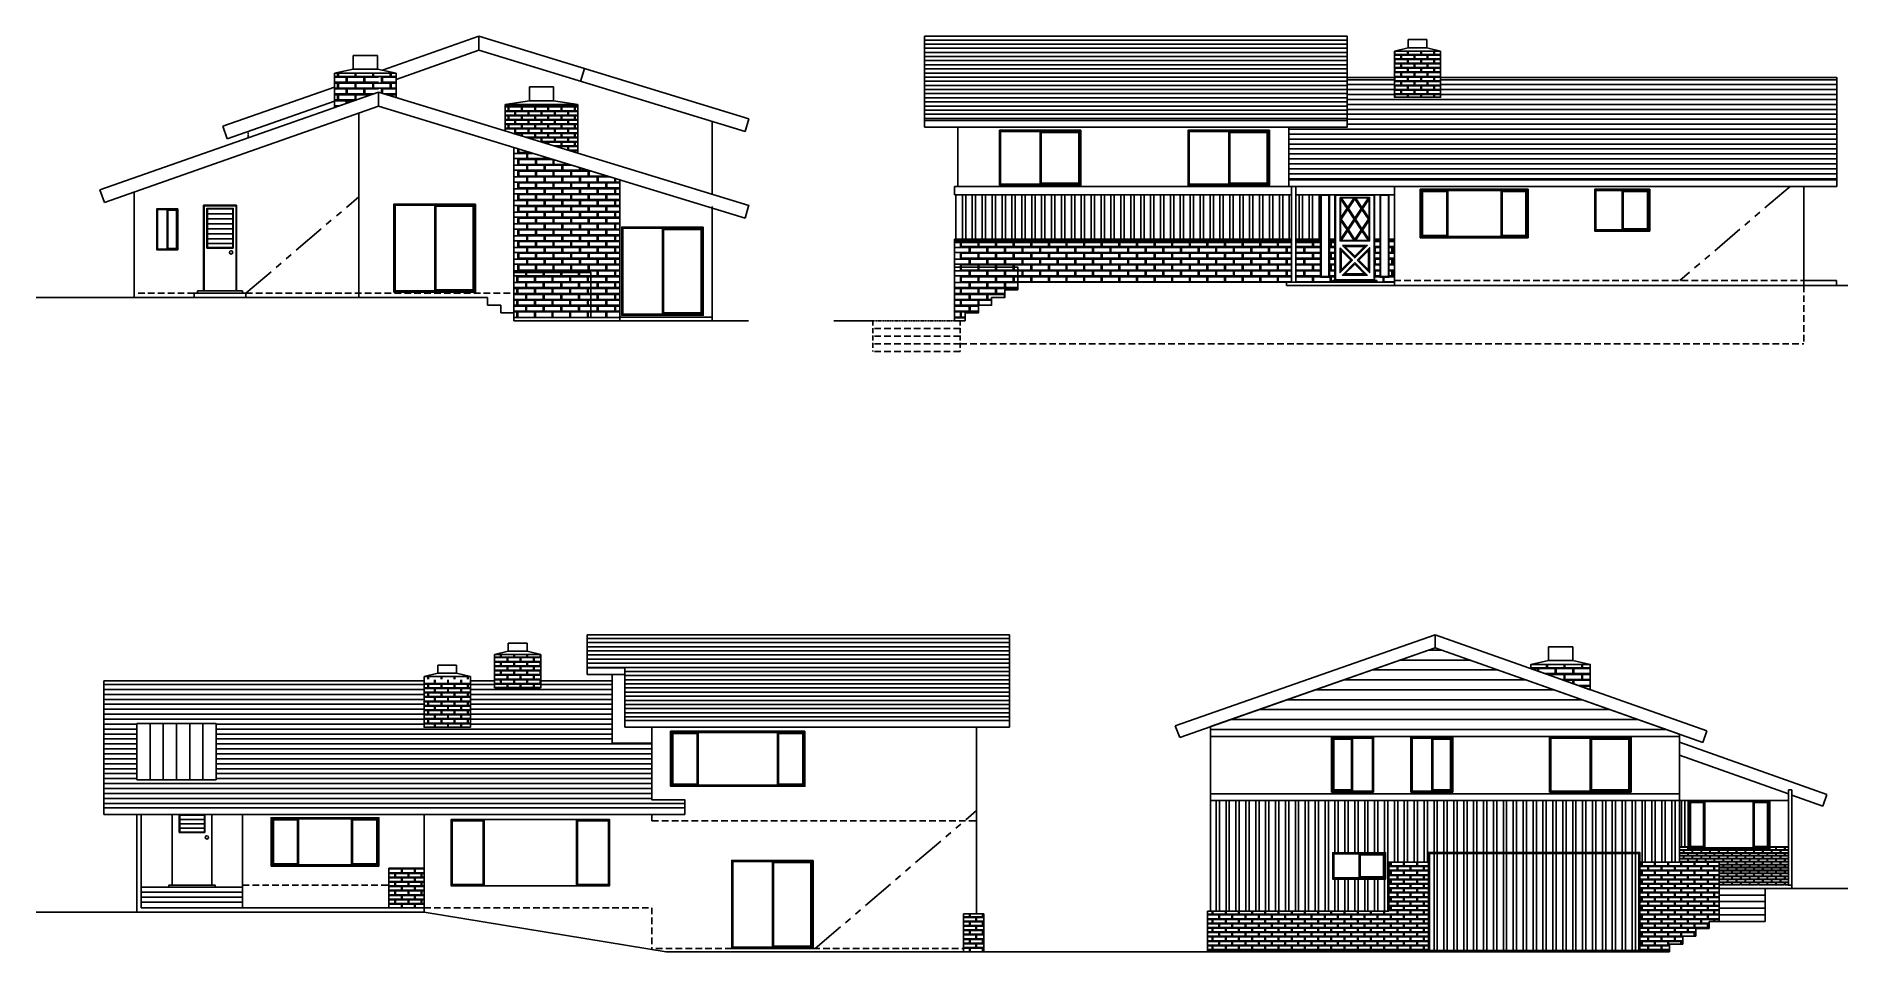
# Model space of a CAD drawing. Extents: x -158 to 1488, y -603 to 228.
import ezdxf

# ---------------------------------------------------------------- set-up
doc = ezdxf.new("R2010")
doc.units = 0
doc.header["$MEASUREMENT"] = 0
doc.linetypes.add('HIDDEN', pattern=[0.375, 0.25, -0.125])
doc.linetypes.add('PHANTOM', pattern=[2.5, 1.25, -0.25, 0.25, -0.25, 0.25, -0.25])
doc.layers.get('0').update_dxf_attribs({"linetype": 'CONTINUOUS'})
for name, color, linetype in [('BRICKC', 1, 'CONTINUOUS'), ('FLOORLINE', 2, 'HIDDEN'), ('GROUNDLINE', 5, 'HIDDEN'), ('ROOFHATCH', 3, 'CONTINUOUS'), ('SIDEHATCH', 6, 'CONTINUOUS'), ('WINDOW', 4, 'CONTINUOUS')]:
    doc.layers.add(name, color=color, linetype=linetype)

# ---------------------------------------------------------------- blocks, each defined once
blk = doc.blocks.new('*X0')
at = {"color": 0}
for p, q in [((684, -580), (689.4, -580)), ((684, -584), (684, -580.6)), ((684, -580.6), (695.4, -580.6)), ((684, -584), (695.4, -584)), ((684, -584.6), (689.4, -584.6)), ((684, -588), (689.4, -588)), ((684, -592), (684, -588.6)), ((684, -588.6), (695.4, -588.6)), ((684, -592), (695.4, -592)), ((689.4, -580), (689.4, -577.5)), ((689.4, -588), (689.4, -584.6)), ((690, -580), (690, -577.5)), ((690, -580), (701.4, -580)), ((690, -588), (690, -584.6)), ((690, -584.6), (701.4, -584.6)), ((690, -588), (701.4, -588)), ((695.4, -584), (695.4, -580.6)), ((695.4, -592), (695.4, -588.6)), ((696, -584), (696, -580.6)), ((696, -580.6), (702.5, -580.6)), ((696, -584), (702.5, -584)), ((696, -592), (696, -588.6)), ((696, -588.6), (702.5, -588.6)), ((696, -592), (702.5, -592)), ((701.4, -580), (701.4, -577.5)), ((701.4, -588), (701.4, -584.6)), ((702, -580), (702, -577.5)), ((702, -580), (702.5, -580)), ((702, -588), (702, -584.6)), ((702, -584.6), (702.5, -584.6)), ((702, -588), (702.5, -588)), ((684, -592.6), (689.4, -592.6)), ((684, -596), (689.4, -596)), ((684, -600), (684, -596.6)), ((684, -596.6), (695.4, -596.6)), ((684, -600), (695.4, -600)), ((684, -600.6), (689.4, -600.6)), ((684, -604), (689.4, -604)), ((684, -608), (684, -604.6)), ((684, -604.6), (695.4, -604.6)), ((684, -608), (695.4, -608)), ((684, -608.6), (689.4, -608.6)), ((689.4, -596), (689.4, -592.6)), ((689.4, -604), (689.4, -600.6)), ((689.4, -611.9), (689.4, -608.6)), ((690, -596), (690, -592.6)), ((690, -592.6), (701.4, -592.6)), ((690, -596), (701.4, -596)), ((690, -604), (690, -600.6)), ((690, -600.6), (701.4, -600.6)), ((690, -604), (701.4, -604)), ((690, -611.9), (690, -608.6)), ((690, -608.6), (701.4, -608.6)), ((695.4, -600), (695.4, -596.6)), ((695.4, -608), (695.4, -604.6)), ((696, -600), (696, -596.6)), ((696, -596.6), (702.5, -596.6)), ((696, -600), (702.5, -600)), ((696, -608), (696, -604.6)), ((696, -604.6), (702.5, -604.6)), ((696, -608), (702.5, -608)), ((701.4, -596), (701.4, -592.6)), ((701.4, -604), (701.4, -600.6)), ((701.4, -611.9), (701.4, -608.6)), ((702, -596), (702, -592.6)), ((702, -592.6), (702.5, -592.6)), ((702, -596), (702.5, -596)), ((702, -604), (702, -600.6)), ((702, -600.6), (702.5, -600.6)), ((702, -604), (702.5, -604)), ((702, -611.9), (702, -608.6)), ((702, -608.6), (702.5, -608.6))]:
    blk.add_line(p, q, dxfattribs=at)
blk = doc.blocks.new('*X1')
at = {"color": 0}
for p, q in [((197.4, -364), (197.4, -361.8)), ((198, -364), (198, -361.8)), ((209.4, -364), (209.4, -361.8)), ((210, -364), (210, -361.8)), ((221.4, -364), (221.4, -361.8)), ((222, -364), (222, -361.8)), ((233.4, -364), (233.4, -361.8)), ((234, -364), (234, -361.8)), ((194, -368), (203.4, -368)), ((194, -368.6), (197.4, -368.6)), ((194, -372), (197.4, -372)), ((194, -372.6), (203.4, -372.6)), ((194, -376), (203.4, -376)), ((194, -376.6), (197.4, -376.6)), ((197.4, -372), (197.4, -368.6)), ((197.4, -380), (197.4, -376.6)), ((198, -372), (198, -368.6)), ((198, -368.6), (209.4, -368.6)), ((198, -372), (209.4, -372)), ((198, -380), (198, -376.6)), ((198, -376.6), (209.4, -376.6)), ((203.4, -368), (203.4, -364.6)), ((203.4, -376), (203.4, -372.6)), ((204, -368), (204, -364.6)), ((204, -368), (215.4, -368)), ((204, -376), (204, -372.6)), ((204, -372.6), (215.4, -372.6)), ((204, -376), (215.4, -376)), ((209.4, -372), (209.4, -368.6)), ((209.4, -380), (209.4, -376.6)), ((210, -372), (210, -368.6)), ((210, -368.6), (221.4, -368.6)), ((210, -372), (221.4, -372)), ((210, -380), (210, -376.6)), ((210, -376.6), (221.4, -376.6)), ((215.4, -368), (215.4, -364.6)), ((215.4, -376), (215.4, -372.6)), ((216, -368), (216, -364.6)), ((216, -368), (227.4, -368)), ((216, -376), (216, -372.6)), ((216, -372.6), (227.4, -372.6)), ((216, -376), (227.4, -376)), ((221.4, -372), (221.4, -368.6)), ((221.4, -380), (221.4, -376.6)), ((222, -372), (222, -368.6)), ((222, -368.6), (233.4, -368.6)), ((222, -372), (233.4, -372)), ((222, -380), (222, -376.6)), ((222, -376.6), (233.4, -376.6)), ((227.4, -368), (227.4, -364.6)), ((227.4, -376), (227.4, -372.6)), ((228, -368), (228, -364.6)), ((228, -368), (236, -368)), ((228, -376), (228, -372.6)), ((228, -372.6), (236, -372.6)), ((228, -376), (236, -376)), ((233.4, -372), (233.4, -368.6)), ((233.4, -380), (233.4, -376.6)), ((234, -372), (234, -368.6)), ((234, -368.6), (236, -368.6)), ((234, -372), (236, -372)), ((234, -380), (234, -376.6)), ((234, -376.6), (236, -376.6)), ((194, -380), (197.4, -380)), ((194, -380.6), (203.4, -380.6)), ((194, -384), (203.4, -384)), ((194, -384.6), (197.4, -384.6)), ((194, -388), (197.4, -388)), ((194, -388.6), (203.4, -388.6)), ((194, -392), (203.4, -392)), ((194, -392.6), (197.4, -392.6)), ((197.4, -388), (197.4, -384.6)), ((197.4, -396), (197.4, -392.6)), ((198, -380), (209.4, -380)), ((198, -388), (198, -384.6)), ((198, -384.6), (209.4, -384.6)), ((198, -388), (209.4, -388)), ((198, -396), (198, -392.6)), ((198, -392.6), (209.4, -392.6)), ((203.4, -384), (203.4, -380.6)), ((203.4, -392), (203.4, -388.6)), ((204, -384), (204, -380.6)), ((204, -380.6), (215.4, -380.6)), ((204, -384), (215.4, -384)), ((204, -392), (204, -388.6)), ((204, -388.6), (215.4, -388.6)), ((204, -392), (215.4, -392)), ((209.4, -388), (209.4, -384.6)), ((209.4, -396), (209.4, -392.6)), ((210, -380), (221.4, -380)), ((210, -388), (210, -384.6)), ((210, -384.6), (221.4, -384.6)), ((210, -388), (221.4, -388)), ((210, -396), (210, -392.6)), ((210, -392.6), (221.4, -392.6)), ((215.4, -384), (215.4, -380.6)), ((215.4, -392), (215.4, -388.6)), ((216, -384), (216, -380.6)), ((216, -380.6), (227.4, -380.6)), ((216, -384), (227.4, -384)), ((216, -392), (216, -388.6)), ((216, -388.6), (227.4, -388.6)), ((216, -392), (227.4, -392)), ((221.4, -388), (221.4, -384.6)), ((221.4, -396), (221.4, -392.6)), ((222, -380), (233.4, -380)), ((222, -388), (222, -384.6)), ((222, -384.6), (233.4, -384.6)), ((222, -388), (233.4, -388)), ((222, -396), (222, -392.6)), ((222, -392.6), (233.4, -392.6)), ((227.4, -384), (227.4, -380.6)), ((227.4, -392), (227.4, -388.6)), ((228, -384), (228, -380.6)), ((228, -380.6), (236, -380.6)), ((228, -384), (236, -384)), ((228, -392), (228, -388.6)), ((228, -388.6), (236, -388.6)), ((228, -392), (236, -392)), ((233.4, -388), (233.4, -384.6)), ((233.4, -396), (233.4, -392.6)), ((234, -380), (236, -380)), ((234, -388), (234, -384.6)), ((234, -384.6), (236, -384.6)), ((234, -388), (236, -388)), ((234, -396), (234, -392.6)), ((234, -392.6), (236, -392.6)), ((194, -396), (197.4, -396)), ((194, -396.6), (203.4, -396.6)), ((194, -400), (203.4, -400)), ((194, -400.6), (197.4, -400.6)), ((194, -404), (197.4, -404)), ((194, -404.6), (203.4, -404.6)), ((197.4, -404), (197.4, -400.6)), ((198, -396), (209.4, -396)), ((198, -404), (198, -400.6)), ((198, -400.6), (209.4, -400.6)), ((198, -404), (209.4, -404)), ((203.4, -400), (203.4, -396.6)), ((203.4, -407.9), (203.4, -404.6)), ((204, -400), (204, -396.6)), ((204, -396.6), (215.4, -396.6)), ((204, -400), (215.4, -400)), ((204, -407.9), (204, -404.6)), ((204, -404.6), (215.4, -404.6)), ((209.4, -404), (209.4, -400.6)), ((210, -396), (221.4, -396)), ((210, -404), (210, -400.6)), ((210, -400.6), (221.4, -400.6)), ((210, -404), (221.4, -404)), ((215.4, -400), (215.4, -396.6)), ((215.4, -407.9), (215.4, -404.6)), ((216, -400), (216, -396.6)), ((216, -396.6), (227.4, -396.6)), ((216, -400), (227.4, -400)), ((216, -407.9), (216, -404.6)), ((216, -404.6), (227.4, -404.6)), ((221.4, -404), (221.4, -400.6)), ((222, -396), (233.4, -396)), ((222, -404), (222, -400.6)), ((222, -400.6), (233.4, -400.6)), ((222, -404), (233.4, -404)), ((227.4, -400), (227.4, -396.6)), ((227.4, -407.9), (227.4, -404.6)), ((228, -400), (228, -396.6)), ((228, -396.6), (236, -396.6)), ((228, -400), (236, -400)), ((228, -407.9), (228, -404.6)), ((228, -404.6), (236, -404.6)), ((233.4, -404), (233.4, -400.6)), ((234, -396), (236, -396)), ((234, -404), (234, -400.6)), ((234, -400.6), (236, -400.6)), ((234, -404), (236, -404))]:
    blk.add_line(p, q, dxfattribs=at)
blk = doc.blocks.new('*X2')
at = {"color": 0}
for p, q in [((258, -344), (263.4, -344)), ((258, -348), (258, -344.6)), ((258, -344.6), (269.4, -344.6)), ((263.4, -344), (263.4, -341.9)), ((264, -344), (264, -341.9)), ((264, -344), (275.4, -344)), ((269.4, -348), (269.4, -344.6)), ((270, -348), (270, -344.6)), ((270, -344.6), (281.4, -344.6)), ((275.4, -344), (275.4, -341.9)), ((276, -344), (276, -341.9)), ((276, -344), (287.4, -344)), ((281.4, -348), (281.4, -344.6)), ((282, -348), (282, -344.6)), ((282, -344.6), (293.4, -344.6)), ((287.4, -344), (287.4, -341.9)), ((288, -344), (288, -341.9)), ((288, -344), (299.4, -344)), ((293.4, -348), (293.4, -344.6)), ((294, -348), (294, -344.6)), ((294, -344.6), (300, -344.6)), ((299.4, -344), (299.4, -341.9)), ((300, -344), (300, -341.9)), ((258, -348), (269.4, -348)), ((258, -348.6), (263.4, -348.6)), ((258, -352), (263.4, -352)), ((258, -356), (258, -352.6)), ((258, -352.6), (269.4, -352.6)), ((258, -356), (269.4, -356)), ((258, -356.6), (263.4, -356.6)), ((258, -360), (263.4, -360)), ((258, -364), (258, -360.6)), ((258, -360.6), (269.4, -360.6)), ((263.4, -352), (263.4, -348.6)), ((263.4, -360), (263.4, -356.6)), ((264, -352), (264, -348.6)), ((264, -348.6), (275.4, -348.6)), ((264, -352), (275.4, -352)), ((264, -360), (264, -356.6)), ((264, -356.6), (275.4, -356.6)), ((264, -360), (275.4, -360)), ((269.4, -356), (269.4, -352.6)), ((269.4, -364), (269.4, -360.6)), ((270, -348), (281.4, -348)), ((270, -356), (270, -352.6)), ((270, -352.6), (281.4, -352.6)), ((270, -356), (281.4, -356)), ((270, -364), (270, -360.6)), ((270, -360.6), (281.4, -360.6)), ((275.4, -352), (275.4, -348.6)), ((275.4, -360), (275.4, -356.6)), ((276, -352), (276, -348.6)), ((276, -348.6), (287.4, -348.6)), ((276, -352), (287.4, -352)), ((276, -360), (276, -356.6)), ((276, -356.6), (287.4, -356.6)), ((276, -360), (287.4, -360)), ((281.4, -356), (281.4, -352.6)), ((281.4, -364), (281.4, -360.6)), ((282, -348), (293.4, -348)), ((282, -356), (282, -352.6)), ((282, -352.6), (293.4, -352.6)), ((282, -356), (293.4, -356)), ((282, -364), (282, -360.6)), ((282, -360.6), (293.4, -360.6)), ((287.4, -352), (287.4, -348.6)), ((287.4, -360), (287.4, -356.6)), ((288, -352), (288, -348.6)), ((288, -348.6), (299.4, -348.6)), ((288, -352), (299.4, -352)), ((288, -360), (288, -356.6)), ((288, -356.6), (299.4, -356.6)), ((288, -360), (299.4, -360)), ((293.4, -356), (293.4, -352.6)), ((293.4, -364), (293.4, -360.6)), ((294, -348), (300, -348)), ((294, -356), (294, -352.6)), ((294, -352.6), (300, -352.6)), ((294, -356), (300, -356)), ((294, -364), (294, -360.6)), ((294, -360.6), (300, -360.6)), ((299.4, -352), (299.4, -348.6)), ((299.4, -360), (299.4, -356.6)), ((300, -352), (300, -348.6)), ((300, -360), (300, -356.6)), ((258, -364), (269.4, -364)), ((258, -364.6), (263.4, -364.6)), ((258, -368), (263.4, -368)), ((258, -371.8), (258, -368.6)), ((258, -368.6), (269.4, -368.6)), ((263.4, -368), (263.4, -364.6)), ((264, -368), (264, -364.6)), ((264, -364.6), (275.4, -364.6)), ((264, -368), (275.4, -368)), ((269.4, -371.8), (269.4, -368.6)), ((270, -364), (281.4, -364)), ((270, -371.8), (270, -368.6)), ((270, -368.6), (281.4, -368.6)), ((275.4, -368), (275.4, -364.6)), ((276, -368), (276, -364.6)), ((276, -364.6), (287.4, -364.6)), ((276, -368), (287.4, -368)), ((281.4, -371.8), (281.4, -368.6)), ((282, -364), (293.4, -364)), ((282, -371.8), (282, -368.6)), ((282, -368.6), (293.4, -368.6)), ((287.4, -368), (287.4, -364.6)), ((288, -368), (288, -364.6)), ((288, -364.6), (299.4, -364.6)), ((288, -368), (299.4, -368)), ((293.4, -371.8), (293.4, -368.6)), ((294, -364), (300, -364)), ((294, -371.8), (294, -368.6)), ((294, -368.6), (300, -368.6)), ((299.4, -368), (299.4, -364.6)), ((300, -368), (300, -364.6))]:
    blk.add_line(p, q, dxfattribs=at)
blk = doc.blocks.new('*X3')
at = {"color": 0}
for p, q in [((162, -536), (167.4, -536)), ((162, -540), (162, -536.6)), ((162, -536.6), (173.4, -536.6)), ((162, -540), (173.4, -540)), ((162, -540.6), (167.4, -540.6)), ((167.4, -536), (167.4, -535.9)), ((167.4, -544), (167.4, -540.6)), ((168, -536), (168, -535.9)), ((168, -536), (179.4, -536)), ((168, -544), (168, -540.6)), ((168, -540.6), (179.4, -540.6)), ((173.4, -540), (173.4, -536.6)), ((174, -540), (174, -536.6)), ((174, -536.6), (185.4, -536.6)), ((174, -540), (185.4, -540)), ((179.4, -536), (179.4, -535.9)), ((179.4, -544), (179.4, -540.6)), ((180, -536), (180, -535.9)), ((180, -536), (191.4, -536)), ((180, -544), (180, -540.6)), ((180, -540.6), (191.4, -540.6)), ((185.4, -540), (185.4, -536.6)), ((186, -540), (186, -536.6)), ((186, -536.6), (194, -536.6)), ((186, -540), (194, -540)), ((191.4, -536), (191.4, -535.9)), ((191.4, -544), (191.4, -540.6)), ((192, -536), (192, -535.9)), ((192, -536), (194, -536)), ((192, -544), (192, -540.6)), ((192, -540.6), (194, -540.6)), ((162, -544), (167.4, -544)), ((162, -548), (162, -544.6)), ((162, -544.6), (173.4, -544.6)), ((162, -548), (173.4, -548)), ((162, -548.6), (167.4, -548.6)), ((162, -552), (167.4, -552)), ((162, -556), (162, -552.6)), ((162, -552.6), (173.4, -552.6)), ((162, -556), (173.4, -556)), ((162, -556.6), (167.4, -556.6)), ((167.4, -552), (167.4, -548.6)), ((167.4, -560), (167.4, -556.6)), ((168, -544), (179.4, -544)), ((168, -552), (168, -548.6)), ((168, -548.6), (179.4, -548.6)), ((168, -552), (179.4, -552)), ((168, -560), (168, -556.6)), ((168, -556.6), (179.4, -556.6)), ((173.4, -548), (173.4, -544.6)), ((173.4, -556), (173.4, -552.6)), ((174, -548), (174, -544.6)), ((174, -544.6), (185.4, -544.6)), ((174, -548), (185.4, -548)), ((174, -556), (174, -552.6)), ((174, -552.6), (185.4, -552.6)), ((174, -556), (185.4, -556)), ((179.4, -552), (179.4, -548.6)), ((179.4, -560), (179.4, -556.6)), ((180, -544), (191.4, -544)), ((180, -552), (180, -548.6)), ((180, -548.6), (191.4, -548.6)), ((180, -552), (191.4, -552)), ((180, -560), (180, -556.6)), ((180, -556.6), (191.4, -556.6)), ((185.4, -548), (185.4, -544.6)), ((185.4, -556), (185.4, -552.6)), ((186, -548), (186, -544.6)), ((186, -544.6), (194, -544.6)), ((186, -548), (194, -548)), ((186, -556), (186, -552.6)), ((186, -552.6), (194, -552.6)), ((186, -556), (194, -556)), ((191.4, -552), (191.4, -548.6)), ((191.4, -560), (191.4, -556.6)), ((192, -544), (194, -544)), ((192, -552), (192, -548.6)), ((192, -548.6), (194, -548.6)), ((192, -552), (194, -552)), ((192, -560), (192, -556.6)), ((192, -556.6), (194, -556.6)), ((162, -560), (167.4, -560)), ((162, -564), (162, -560.6)), ((162, -560.6), (173.4, -560.6)), ((162, -564), (173.4, -564)), ((162, -564.6), (167.4, -564.6)), ((162, -568), (167.4, -568)), ((162, -571.9), (162, -568.6)), ((162, -568.6), (173.4, -568.6)), ((167.4, -568), (167.4, -564.6)), ((168, -560), (179.4, -560)), ((168, -568), (168, -564.6)), ((168, -564.6), (179.4, -564.6)), ((168, -568), (179.4, -568)), ((173.4, -564), (173.4, -560.6)), ((173.4, -571.9), (173.4, -568.6)), ((174, -564), (174, -560.6)), ((174, -560.6), (185.4, -560.6)), ((174, -564), (185.4, -564)), ((174, -571.9), (174, -568.6)), ((174, -568.6), (185.4, -568.6)), ((179.4, -568), (179.4, -564.6)), ((180, -560), (191.4, -560)), ((180, -568), (180, -564.6)), ((180, -564.6), (191.4, -564.6)), ((180, -568), (191.4, -568)), ((185.4, -564), (185.4, -560.6)), ((185.4, -571.9), (185.4, -568.6)), ((186, -564), (186, -560.6)), ((186, -560.6), (194, -560.6)), ((186, -564), (194, -564)), ((186, -571.9), (186, -568.6)), ((186, -568.6), (194, -568.6)), ((191.4, -568), (191.4, -564.6)), ((192, -560), (194, -560)), ((192, -568), (192, -564.6)), ((192, -564.6), (194, -564.6)), ((192, -568), (194, -568))]:
    blk.add_line(p, q, dxfattribs=at)
blk = doc.blocks.new('*X4')
at = {"color": 0}
for p, q in [((404.6, 156), (413.4, 156)), ((404.6, 155.4), (407.4, 155.4)), ((404.6, 152), (407.4, 152)), ((404.6, 151.4), (413.4, 151.4)), ((407.4, 152), (407.4, 155.4)), ((408, 152), (408, 155.4)), ((408, 155.4), (419.4, 155.4)), ((408, 152), (419.4, 152)), ((413.4, 156), (413.4, 157.5)), ((413.4, 148), (413.4, 151.4)), ((414, 156), (414, 157.5)), ((414, 156), (425.4, 156)), ((414, 148), (414, 151.4)), ((414, 151.4), (425.4, 151.4)), ((419.4, 152), (419.4, 155.4)), ((420, 152), (420, 155.4)), ((420, 155.4), (431.4, 155.4)), ((420, 152), (431.4, 152)), ((425.4, 156), (425.4, 157.5)), ((425.4, 148), (425.4, 151.4)), ((426, 156), (426, 157.5)), ((426, 156), (437.4, 156)), ((426, 148), (426, 151.4)), ((426, 151.4), (437.4, 151.4)), ((431.4, 152), (431.4, 155.4)), ((432, 152), (432, 155.4)), ((432, 155.4), (443.4, 155.4)), ((432, 152), (443.4, 152)), ((437.4, 156), (437.4, 157.5)), ((437.4, 148), (437.4, 151.4)), ((438, 156), (438, 157.5)), ((438, 156), (449.4, 156)), ((438, 148), (438, 151.4)), ((438, 151.4), (449.4, 151.4)), ((443.4, 152), (443.4, 155.4)), ((444, 152), (444, 155.4)), ((444, 155.4), (455.4, 155.4)), ((444, 152), (455.4, 152)), ((449.4, 156), (449.4, 157.5)), ((449.4, 148), (449.4, 151.4)), ((450, 156), (450, 157.5)), ((450, 156), (461.4, 156)), ((450, 148), (450, 151.4)), ((450, 151.4), (461.4, 151.4)), ((455.4, 152), (455.4, 155.4)), ((456, 152), (456, 155.4)), ((456, 155.4), (467.4, 155.4)), ((456, 152), (467.4, 152)), ((461.4, 156), (461.4, 157.5)), ((461.4, 148), (461.4, 151.4)), ((462, 156), (462, 157.5)), ((462, 156), (470.6, 156)), ((462, 148), (462, 151.4)), ((462, 151.4), (470.6, 151.4)), ((467.4, 152), (467.4, 155.4)), ((468, 152), (468, 155.4)), ((468, 155.4), (470.6, 155.4)), ((468, 152), (470.6, 152)), ((404.6, 148), (413.4, 148)), ((404.6, 147.4), (407.4, 147.4)), ((404.6, 144), (407.4, 144)), ((404.6, 143.4), (413.4, 143.4)), ((404.6, 140), (413.4, 140)), ((404.6, 139.4), (407.4, 139.4)), ((404.6, 136), (407.4, 136)), ((404.6, 135.4), (413.4, 135.4)), ((407.4, 144), (407.4, 147.4)), ((407.4, 136), (407.4, 139.4)), ((408, 144), (408, 147.4)), ((408, 147.4), (419.4, 147.4)), ((408, 144), (419.4, 144)), ((408, 136), (408, 139.4)), ((408, 139.4), (419.4, 139.4)), ((408, 136), (419.4, 136)), ((413.4, 140), (413.4, 143.4)), ((413.4, 132), (413.4, 135.4)), ((414, 148), (425.4, 148)), ((414, 140), (414, 143.4)), ((414, 143.4), (425.4, 143.4)), ((414, 140), (425.4, 140)), ((414, 132), (414, 135.4)), ((414, 135.4), (425.4, 135.4)), ((414, 132), (425.4, 132)), ((419.4, 144), (419.4, 147.4)), ((419.4, 136), (419.4, 139.4)), ((420, 144), (420, 147.4)), ((420, 147.4), (431.4, 147.4)), ((420, 144), (431.4, 144)), ((420, 136), (420, 139.4)), ((420, 139.4), (431.4, 139.4)), ((420, 136), (431.4, 136)), ((425.4, 140), (425.4, 143.4)), ((425.4, 132), (425.4, 135.4)), ((426, 148), (437.4, 148)), ((426, 140), (426, 143.4)), ((426, 143.4), (437.4, 143.4)), ((426, 140), (437.4, 140)), ((426, 132), (426, 135.4)), ((426, 135.4), (437.4, 135.4)), ((426, 132), (437.4, 132)), ((431.4, 144), (431.4, 147.4)), ((431.4, 136), (431.4, 139.4)), ((432, 144), (432, 147.4)), ((432, 147.4), (443.4, 147.4)), ((432, 144), (443.4, 144)), ((432, 136), (432, 139.4)), ((432, 139.4), (443.4, 139.4)), ((432, 136), (443.4, 136)), ((437.4, 140), (437.4, 143.4)), ((437.4, 132), (437.4, 135.4)), ((438, 148), (449.4, 148)), ((438, 140), (438, 143.4)), ((438, 143.4), (449.4, 143.4)), ((438, 140), (449.4, 140)), ((438, 132), (438, 135.4)), ((438, 135.4), (449.4, 135.4)), ((438, 132), (449.4, 132)), ((443.4, 144), (443.4, 147.4)), ((443.4, 136), (443.4, 139.4)), ((444, 144), (444, 147.4)), ((444, 147.4), (455.4, 147.4)), ((444, 144), (455.4, 144)), ((444, 136), (444, 139.4)), ((444, 139.4), (455.4, 139.4)), ((444, 136), (455.4, 136)), ((449.4, 140), (449.4, 143.4)), ((449.4, 132), (449.4, 135.4)), ((450, 148), (461.4, 148)), ((450, 140), (450, 143.4)), ((450, 143.4), (461.4, 143.4)), ((450, 140), (461.4, 140)), ((450, 132), (450, 135.4)), ((450, 135.4), (461.4, 135.4)), ((450, 132), (461.4, 132)), ((455.4, 144), (455.4, 147.4)), ((455.4, 136), (455.4, 139.4)), ((456, 144), (456, 147.4)), ((456, 147.4), (467.4, 147.4)), ((456, 144), (467.4, 144)), ((456, 136), (456, 139.4)), ((456, 139.4), (467.4, 139.4)), ((456, 136), (467.4, 136)), ((461.4, 140), (461.4, 143.4)), ((461.4, 132), (461.4, 135.4)), ((462, 148), (470.6, 148)), ((462, 140), (462, 143.4)), ((462, 143.4), (470.6, 143.4)), ((462, 140), (470.6, 140)), ((462, 132), (462, 135.4)), ((462, 135.4), (470.6, 135.4)), ((462, 132), (470.6, 132)), ((467.4, 144), (467.4, 147.4)), ((467.4, 136), (467.4, 139.4)), ((468, 144), (468, 147.4)), ((468, 147.4), (470.6, 147.4)), ((468, 144), (470.6, 144)), ((468, 136), (468, 139.4)), ((468, 139.4), (470.6, 139.4)), ((468, 136), (470.6, 136)), ((411.4, 131.4), (419.4, 131.4)), ((419.4, 129), (419.4, 131.4)), ((420, 128.8), (420, 131.4)), ((420, 131.4), (431.4, 131.4)), ((422.7, 128), (431.4, 128)), ((425.4, 127.2), (425.4, 127.4)), ((426, 127), (426, 127.4)), ((426, 127.4), (437.4, 127.4)), ((431.4, 128), (431.4, 131.4)), ((432, 128), (432, 131.4)), ((432, 131.4), (443.4, 131.4)), ((432, 128), (443.4, 128)), ((437.4, 124), (437.4, 127.4)), ((437.6, 123.4), (443.4, 123.4)), ((438, 124), (438, 127.4)), ((438, 127.4), (449.4, 127.4)), ((438, 124), (449.4, 124)), ((443.4, 128), (443.4, 131.4)), ((443.4, 121.7), (443.4, 123.4)), ((444, 128), (444, 131.4)), ((444, 131.4), (455.4, 131.4)), ((444, 128), (455.4, 128)), ((444, 121.5), (444, 123.4)), ((444, 123.4), (455.4, 123.4)), ((448.8, 120), (455.4, 120)), ((449.4, 124), (449.4, 127.4)), ((450, 124), (450, 127.4)), ((450, 127.4), (461.4, 127.4)), ((450, 124), (461.4, 124)), ((450.7, 119.4), (461.4, 119.4)), ((455.4, 128), (455.4, 131.4)), ((455.4, 120), (455.4, 123.4)), ((456, 128), (456, 131.4)), ((456, 131.4), (467.4, 131.4)), ((456, 128), (467.4, 128)), ((456, 120), (456, 123.4)), ((456, 123.4), (467.4, 123.4)), ((456, 120), (467.4, 120)), ((461.4, 124), (461.4, 127.4)), ((461.4, 116.2), (461.4, 119.4)), ((462, 124), (462, 127.4)), ((462, 127.4), (470.6, 127.4)), ((462, 124), (470.6, 124)), ((462, 116), (462, 119.4)), ((462, 119.4), (470.6, 119.4)), ((462, 116), (470.6, 116)), ((463.8, 115.4), (467.4, 115.4)), ((467.4, 128), (467.4, 131.4)), ((467.4, 120), (467.4, 123.4)), ((467.4, 114.3), (467.4, 115.4)), ((468, 128), (468, 131.4)), ((468, 131.4), (470.6, 131.4)), ((468, 128), (470.6, 128)), ((468, 120), (468, 123.4)), ((468, 123.4), (470.6, 123.4)), ((468, 120), (470.6, 120)), ((468, 114.1), (468, 115.4)), ((468, 115.4), (470.6, 115.4))]:
    blk.add_line(p, q, dxfattribs=at)
blk = doc.blocks.new('*X5')
at = {"color": 0}
for p, q in [((1410, 212), (1410, 215)), ((1421.4, 212), (1421.4, 215)), ((1422, 212), (1422, 215)), ((1433.4, 212), (1433.4, 215)), ((1434, 212), (1434, 215)), ((1445.4, 212), (1445.4, 215)), ((1446, 212), (1446, 215)), ((1409.5, 211.4), (1415.4, 211.4)), ((1409.5, 208), (1415.4, 208)), ((1409.5, 203.4), (1415.4, 203.4)), ((1409.5, 200), (1415.4, 200)), ((1410, 212), (1421.4, 212)), ((1410, 204), (1410, 207.4)), ((1410, 207.4), (1421.4, 207.4)), ((1410, 204), (1421.4, 204)), ((1410, 196), (1410, 199.4)), ((1410, 199.4), (1421.4, 199.4)), ((1415.4, 208), (1415.4, 211.4)), ((1415.4, 200), (1415.4, 203.4)), ((1416, 208), (1416, 211.4)), ((1416, 211.4), (1427.4, 211.4)), ((1416, 208), (1427.4, 208)), ((1416, 200), (1416, 203.4)), ((1416, 203.4), (1427.4, 203.4)), ((1416, 200), (1427.4, 200)), ((1421.4, 204), (1421.4, 207.4)), ((1421.4, 196), (1421.4, 199.4)), ((1422, 212), (1433.4, 212)), ((1422, 204), (1422, 207.4)), ((1422, 207.4), (1433.4, 207.4)), ((1422, 204), (1433.4, 204)), ((1422, 196), (1422, 199.4)), ((1422, 199.4), (1433.4, 199.4)), ((1427.4, 208), (1427.4, 211.4)), ((1427.4, 200), (1427.4, 203.4)), ((1428, 208), (1428, 211.4)), ((1428, 211.4), (1439.4, 211.4)), ((1428, 208), (1439.4, 208)), ((1428, 200), (1428, 203.4)), ((1428, 203.4), (1439.4, 203.4)), ((1428, 200), (1439.4, 200)), ((1433.4, 204), (1433.4, 207.4)), ((1433.4, 196), (1433.4, 199.4)), ((1434, 212), (1445.4, 212)), ((1434, 204), (1434, 207.4)), ((1434, 207.4), (1445.4, 207.4)), ((1434, 204), (1445.4, 204)), ((1434, 196), (1434, 199.4)), ((1434, 199.4), (1445.4, 199.4)), ((1439.4, 208), (1439.4, 211.4)), ((1439.4, 200), (1439.4, 203.4)), ((1440, 208), (1440, 211.4)), ((1440, 211.4), (1451.4, 211.4)), ((1440, 208), (1451.4, 208)), ((1440, 200), (1440, 203.4)), ((1440, 203.4), (1451.4, 203.4)), ((1440, 200), (1451.4, 200)), ((1445.4, 204), (1445.4, 207.4)), ((1445.4, 196), (1445.4, 199.4)), ((1446, 212), (1451.5, 212)), ((1446, 204), (1446, 207.4)), ((1446, 207.4), (1451.5, 207.4)), ((1446, 204), (1451.5, 204)), ((1446, 196), (1446, 199.4)), ((1446, 199.4), (1451.5, 199.4)), ((1451.4, 208), (1451.4, 211.4)), ((1451.4, 200), (1451.4, 203.4)), ((1409.5, 195.4), (1415.4, 195.4)), ((1409.5, 192), (1415.4, 192)), ((1409.5, 187.4), (1415.4, 187.4)), ((1409.5, 184), (1415.4, 184)), ((1410, 196), (1421.4, 196)), ((1410, 188), (1410, 191.4)), ((1410, 191.4), (1421.4, 191.4)), ((1410, 188), (1421.4, 188)), ((1410, 180), (1410, 183.4)), ((1410, 183.4), (1421.4, 183.4)), ((1415.4, 192), (1415.4, 195.4)), ((1415.4, 184), (1415.4, 187.4)), ((1416, 192), (1416, 195.4)), ((1416, 195.4), (1427.4, 195.4)), ((1416, 192), (1427.4, 192)), ((1416, 184), (1416, 187.4)), ((1416, 187.4), (1427.4, 187.4)), ((1416, 184), (1427.4, 184)), ((1421.4, 188), (1421.4, 191.4)), ((1421.4, 180), (1421.4, 183.4)), ((1422, 196), (1433.4, 196)), ((1422, 188), (1422, 191.4)), ((1422, 191.4), (1433.4, 191.4)), ((1422, 188), (1433.4, 188)), ((1422, 180), (1422, 183.4)), ((1422, 183.4), (1433.4, 183.4)), ((1427.4, 192), (1427.4, 195.4)), ((1427.4, 184), (1427.4, 187.4)), ((1428, 192), (1428, 195.4)), ((1428, 195.4), (1439.4, 195.4)), ((1428, 192), (1439.4, 192)), ((1428, 184), (1428, 187.4)), ((1428, 187.4), (1439.4, 187.4)), ((1428, 184), (1439.4, 184)), ((1433.4, 188), (1433.4, 191.4)), ((1433.4, 180), (1433.4, 183.4)), ((1434, 196), (1445.4, 196)), ((1434, 188), (1434, 191.4)), ((1434, 191.4), (1445.4, 191.4)), ((1434, 188), (1445.4, 188)), ((1434, 180), (1434, 183.4)), ((1434, 183.4), (1445.4, 183.4)), ((1439.4, 192), (1439.4, 195.4)), ((1439.4, 184), (1439.4, 187.4)), ((1440, 192), (1440, 195.4)), ((1440, 195.4), (1451.4, 195.4)), ((1440, 192), (1451.4, 192)), ((1440, 184), (1440, 187.4)), ((1440, 187.4), (1451.4, 187.4)), ((1440, 184), (1451.4, 184)), ((1445.4, 188), (1445.4, 191.4)), ((1445.4, 180), (1445.4, 183.4)), ((1446, 196), (1451.5, 196)), ((1446, 188), (1446, 191.4)), ((1446, 191.4), (1451.5, 191.4)), ((1446, 188), (1451.5, 188)), ((1446, 180), (1446, 183.4)), ((1446, 183.4), (1451.5, 183.4)), ((1451.4, 192), (1451.4, 195.4)), ((1451.4, 184), (1451.4, 187.4)), ((1409.5, 179.4), (1415.4, 179.4)), ((1409.5, 176), (1415.4, 176)), ((1410, 180), (1421.4, 180)), ((1410, 173), (1410, 175.4)), ((1410, 175.4), (1421.4, 175.4)), ((1415.4, 176), (1415.4, 179.4)), ((1416, 176), (1416, 179.4)), ((1416, 179.4), (1427.4, 179.4)), ((1416, 176), (1427.4, 176)), ((1421.4, 173), (1421.4, 175.4)), ((1422, 180), (1433.4, 180)), ((1422, 173), (1422, 175.4)), ((1422, 175.4), (1433.4, 175.4)), ((1427.4, 176), (1427.4, 179.4)), ((1428, 176), (1428, 179.4)), ((1428, 179.4), (1439.4, 179.4)), ((1428, 176), (1439.4, 176)), ((1433.4, 173), (1433.4, 175.4)), ((1434, 180), (1445.4, 180)), ((1434, 173), (1434, 175.4)), ((1434, 175.4), (1445.4, 175.4)), ((1439.4, 176), (1439.4, 179.4)), ((1440, 176), (1440, 179.4)), ((1440, 179.4), (1451.4, 179.4)), ((1440, 176), (1451.4, 176)), ((1445.4, 173), (1445.4, 175.4)), ((1446, 180), (1451.5, 180)), ((1446, 173), (1446, 175.4)), ((1446, 175.4), (1451.5, 175.4)), ((1451.4, 176), (1451.4, 179.4))]:
    blk.add_line(p, q, dxfattribs=at)
blk = doc.blocks.new('*X6')
at = {"color": 0}
for p, q in [((1192, -480.6), (1193.4, -480.6)), ((1192, -484), (1193.4, -484)), ((1192, -484.6), (1199.4, -484.6)), ((1192, -488), (1199.4, -488)), ((1192, -488.6), (1193.4, -488.6)), ((1192, -492), (1193.4, -492)), ((1192, -492.6), (1199.4, -492.6)), ((1193.4, -484), (1193.4, -480.6)), ((1193.4, -492), (1193.4, -488.6)), ((1194, -484), (1194, -480.6)), ((1194, -480.6), (1205.4, -480.6)), ((1194, -484), (1205.4, -484)), ((1194, -492), (1194, -488.6)), ((1194, -488.6), (1205.4, -488.6)), ((1194, -492), (1205.4, -492)), ((1199.4, -488), (1199.4, -484.6)), ((1199.4, -496), (1199.4, -492.6)), ((1200, -488), (1200, -484.6)), ((1200, -484.6), (1211.4, -484.6)), ((1200, -488), (1211.4, -488)), ((1200, -496), (1200, -492.6)), ((1200, -492.6), (1211.4, -492.6)), ((1205.4, -484), (1205.4, -480.6)), ((1205.4, -492), (1205.4, -488.6)), ((1206, -484), (1206, -480.6)), ((1206, -480.6), (1217.4, -480.6)), ((1206, -484), (1217.4, -484)), ((1206, -492), (1206, -488.6)), ((1206, -488.6), (1217.4, -488.6)), ((1206, -492), (1217.4, -492)), ((1211.4, -488), (1211.4, -484.6)), ((1211.4, -496), (1211.4, -492.6)), ((1212, -488), (1212, -484.6)), ((1212, -484.6), (1223.4, -484.6)), ((1212, -488), (1223.4, -488)), ((1212, -496), (1212, -492.6)), ((1212, -492.6), (1223.4, -492.6)), ((1217.4, -484), (1217.4, -480.6)), ((1217.4, -492), (1217.4, -488.6)), ((1218, -484), (1218, -480.6)), ((1218, -480.6), (1228, -480.6)), ((1218, -484), (1228, -484)), ((1218, -492), (1218, -488.6)), ((1218, -488.6), (1228, -488.6)), ((1218, -492), (1228, -492)), ((1223.4, -488), (1223.4, -484.6)), ((1223.4, -496), (1223.4, -492.6)), ((1224, -488), (1224, -484.6)), ((1224, -484.6), (1228, -484.6)), ((1224, -488), (1228, -488)), ((1224, -496), (1224, -492.6)), ((1224, -492.6), (1228, -492.6)), ((1192, -496), (1199.4, -496)), ((1192, -496.6), (1193.4, -496.6)), ((1192, -500), (1193.4, -500)), ((1192, -500.6), (1199.4, -500.6)), ((1192, -504), (1199.4, -504)), ((1192, -504.6), (1193.4, -504.6)), ((1192, -508), (1193.4, -508)), ((1192, -508.6), (1199.4, -508.6)), ((1193.4, -500), (1193.4, -496.6)), ((1193.4, -508), (1193.4, -504.6)), ((1194, -500), (1194, -496.6)), ((1194, -496.6), (1205.4, -496.6)), ((1194, -500), (1205.4, -500)), ((1194, -508), (1194, -504.6)), ((1194, -504.6), (1205.4, -504.6)), ((1194, -508), (1205.4, -508)), ((1199.4, -504), (1199.4, -500.6)), ((1199.4, -512), (1199.4, -508.6)), ((1200, -496), (1211.4, -496)), ((1200, -504), (1200, -500.6)), ((1200, -500.6), (1211.4, -500.6)), ((1200, -504), (1211.4, -504)), ((1200, -512), (1200, -508.6)), ((1200, -508.6), (1211.4, -508.6)), ((1205.4, -500), (1205.4, -496.6)), ((1205.4, -508), (1205.4, -504.6)), ((1206, -500), (1206, -496.6)), ((1206, -496.6), (1217.4, -496.6)), ((1206, -500), (1217.4, -500)), ((1206, -508), (1206, -504.6)), ((1206, -504.6), (1217.4, -504.6)), ((1206, -508), (1217.4, -508)), ((1211.4, -504), (1211.4, -500.6)), ((1211.4, -512), (1211.4, -508.6)), ((1212, -496), (1223.4, -496)), ((1212, -504), (1212, -500.6)), ((1212, -500.6), (1223.4, -500.6)), ((1212, -504), (1223.4, -504)), ((1212, -512), (1212, -508.6)), ((1212, -508.6), (1223.4, -508.6)), ((1217.4, -500), (1217.4, -496.6)), ((1217.4, -508), (1217.4, -504.6)), ((1218, -500), (1218, -496.6)), ((1218, -496.6), (1228, -496.6)), ((1218, -500), (1228, -500)), ((1218, -508), (1218, -504.6)), ((1218, -504.6), (1228, -504.6)), ((1218, -508), (1228, -508)), ((1223.4, -504), (1223.4, -500.6)), ((1223.4, -512), (1223.4, -508.6)), ((1224, -496), (1228, -496)), ((1224, -504), (1224, -500.6)), ((1224, -500.6), (1228, -500.6)), ((1224, -504), (1228, -504)), ((1224, -512), (1224, -508.6)), ((1224, -508.6), (1228, -508.6)), ((1031.4, -528), (1031.4, -525)), ((1032, -528), (1032, -525)), ((1043.4, -528), (1043.4, -525)), ((1044, -528), (1044, -525)), ((1055.4, -528), (1055.4, -525)), ((1056, -528), (1056, -525)), ((1067.4, -528), (1067.4, -525)), ((1068, -528), (1068, -525)), ((1079.4, -528), (1079.4, -525)), ((1080, -528), (1080, -525)), ((1091.4, -528), (1091.4, -525)), ((1092, -528), (1092, -525)), ((1103.4, -528), (1103.4, -525)), ((1104, -528), (1104, -525)), ((1115.4, -528), (1115.4, -525)), ((1116, -528), (1116, -525)), ((1127.4, -528), (1127.4, -525)), ((1128, -528), (1128, -525)), ((1139.4, -528), (1139.4, -525)), ((1140, -528), (1140, -525)), ((1151.4, -528), (1151.4, -525)), ((1152, -528), (1152, -525)), ((1163.4, -528), (1163.4, -525)), ((1164, -528), (1164, -525)), ((1175.4, -528), (1175.4, -525)), ((1176, -528), (1176, -525)), ((1187.4, -528), (1187.4, -525)), ((1188, -528), (1188, -525)), ((1192, -512), (1199.4, -512)), ((1192, -512.6), (1193.4, -512.6)), ((1192, -516), (1193.4, -516)), ((1192, -516.6), (1199.4, -516.6)), ((1192, -520), (1199.4, -520)), ((1192, -520.6), (1193.4, -520.6)), ((1192, -524), (1193.4, -524)), ((1192, -524.6), (1199.4, -524.6)), ((1193.4, -516), (1193.4, -512.6)), ((1193.4, -524), (1193.4, -520.6)), ((1194, -516), (1194, -512.6)), ((1194, -512.6), (1205.4, -512.6)), ((1194, -516), (1205.4, -516)), ((1194, -524), (1194, -520.6)), ((1194, -520.6), (1205.4, -520.6)), ((1194, -524), (1205.4, -524)), ((1199.4, -520), (1199.4, -516.6)), ((1199.4, -528), (1199.4, -524.6)), ((1200, -512), (1211.4, -512)), ((1200, -520), (1200, -516.6)), ((1200, -516.6), (1211.4, -516.6)), ((1200, -520), (1211.4, -520)), ((1200, -528), (1200, -524.6)), ((1200, -524.6), (1211.4, -524.6)), ((1205.4, -516), (1205.4, -512.6)), ((1205.4, -524), (1205.4, -520.6)), ((1206, -516), (1206, -512.6)), ((1206, -512.6), (1217.4, -512.6)), ((1206, -516), (1217.4, -516)), ((1206, -524), (1206, -520.6)), ((1206, -520.6), (1217.4, -520.6)), ((1206, -524), (1217.4, -524)), ((1211.4, -520), (1211.4, -516.6)), ((1211.4, -528), (1211.4, -524.6)), ((1212, -512), (1223.4, -512)), ((1212, -520), (1212, -516.6)), ((1212, -516.6), (1223.4, -516.6)), ((1212, -520), (1223.4, -520)), ((1212, -528), (1212, -524.6)), ((1212, -524.6), (1223.4, -524.6)), ((1217.4, -516), (1217.4, -512.6)), ((1217.4, -524), (1217.4, -520.6)), ((1218, -516), (1218, -512.6)), ((1218, -512.6), (1228, -512.6)), ((1218, -516), (1228, -516)), ((1218, -524), (1218, -520.6)), ((1218, -520.6), (1228, -520.6)), ((1218, -524), (1228, -524)), ((1223.4, -520), (1223.4, -516.6)), ((1223.4, -528), (1223.4, -524.6)), ((1224, -512), (1228, -512)), ((1224, -520), (1224, -516.6)), ((1224, -516.6), (1228, -516.6)), ((1224, -520), (1228, -520)), ((1224, -528), (1224, -524.6)), ((1224, -524.6), (1228, -524.6)), ((1027.3, -528), (1031.4, -528)), ((1027.3, -528.6), (1037.4, -528.6)), ((1027.3, -532), (1037.4, -532)), ((1027.3, -532.6), (1031.4, -532.6)), ((1027.3, -536), (1031.4, -536)), ((1027.3, -536.6), (1037.4, -536.6)), ((1027.3, -540), (1037.4, -540)), ((1027.3, -540.6), (1031.4, -540.6)), ((1031.4, -536), (1031.4, -532.6)), ((1031.4, -544), (1031.4, -540.6)), ((1032, -528), (1043.4, -528)), ((1032, -536), (1032, -532.6)), ((1032, -532.6), (1043.4, -532.6)), ((1032, -536), (1043.4, -536)), ((1032, -544), (1032, -540.6)), ((1032, -540.6), (1043.4, -540.6)), ((1037.4, -532), (1037.4, -528.6)), ((1037.4, -540), (1037.4, -536.6)), ((1038, -532), (1038, -528.6)), ((1038, -528.6), (1049.4, -528.6)), ((1038, -532), (1049.4, -532)), ((1038, -540), (1038, -536.6)), ((1038, -536.6), (1049.4, -536.6)), ((1038, -540), (1049.4, -540)), ((1043.4, -536), (1043.4, -532.6)), ((1043.4, -544), (1043.4, -540.6)), ((1044, -528), (1055.4, -528)), ((1044, -536), (1044, -532.6)), ((1044, -532.6), (1055.4, -532.6)), ((1044, -536), (1055.4, -536)), ((1044, -544), (1044, -540.6)), ((1044, -540.6), (1055.4, -540.6)), ((1049.4, -532), (1049.4, -528.6)), ((1049.4, -540), (1049.4, -536.6)), ((1050, -532), (1050, -528.6)), ((1050, -528.6), (1061.4, -528.6)), ((1050, -532), (1061.4, -532)), ((1050, -540), (1050, -536.6)), ((1050, -536.6), (1061.4, -536.6)), ((1050, -540), (1061.4, -540)), ((1055.4, -536), (1055.4, -532.6)), ((1055.4, -544), (1055.4, -540.6)), ((1056, -528), (1067.4, -528)), ((1056, -536), (1056, -532.6)), ((1056, -532.6), (1067.4, -532.6)), ((1056, -536), (1067.4, -536)), ((1056, -544), (1056, -540.6)), ((1056, -540.6), (1067.4, -540.6)), ((1061.4, -532), (1061.4, -528.6)), ((1061.4, -540), (1061.4, -536.6)), ((1062, -532), (1062, -528.6)), ((1062, -528.6), (1073.4, -528.6)), ((1062, -532), (1073.4, -532)), ((1062, -540), (1062, -536.6)), ((1062, -536.6), (1073.4, -536.6)), ((1062, -540), (1073.4, -540)), ((1067.4, -536), (1067.4, -532.6)), ((1067.4, -544), (1067.4, -540.6)), ((1068, -528), (1079.4, -528)), ((1068, -536), (1068, -532.6)), ((1068, -532.6), (1079.4, -532.6)), ((1068, -536), (1079.4, -536)), ((1068, -544), (1068, -540.6)), ((1068, -540.6), (1079.4, -540.6)), ((1073.4, -532), (1073.4, -528.6)), ((1073.4, -540), (1073.4, -536.6)), ((1074, -532), (1074, -528.6)), ((1074, -528.6), (1085.4, -528.6)), ((1074, -532), (1085.4, -532)), ((1074, -540), (1074, -536.6)), ((1074, -536.6), (1085.4, -536.6)), ((1074, -540), (1085.4, -540)), ((1079.4, -536), (1079.4, -532.6)), ((1079.4, -544), (1079.4, -540.6)), ((1080, -528), (1091.4, -528)), ((1080, -536), (1080, -532.6)), ((1080, -532.6), (1091.4, -532.6)), ((1080, -536), (1091.4, -536)), ((1080, -544), (1080, -540.6)), ((1080, -540.6), (1091.4, -540.6)), ((1085.4, -532), (1085.4, -528.6)), ((1085.4, -540), (1085.4, -536.6)), ((1086, -532), (1086, -528.6)), ((1086, -528.6), (1097.4, -528.6)), ((1086, -532), (1097.4, -532)), ((1086, -540), (1086, -536.6)), ((1086, -536.6), (1097.4, -536.6)), ((1086, -540), (1097.4, -540)), ((1091.4, -536), (1091.4, -532.6)), ((1091.4, -544), (1091.4, -540.6)), ((1092, -528), (1103.4, -528)), ((1092, -536), (1092, -532.6)), ((1092, -532.6), (1103.4, -532.6)), ((1092, -536), (1103.4, -536)), ((1092, -544), (1092, -540.6)), ((1092, -540.6), (1103.4, -540.6)), ((1097.4, -532), (1097.4, -528.6)), ((1097.4, -540), (1097.4, -536.6)), ((1098, -532), (1098, -528.6)), ((1098, -528.6), (1109.4, -528.6)), ((1098, -532), (1109.4, -532)), ((1098, -540), (1098, -536.6)), ((1098, -536.6), (1109.4, -536.6)), ((1098, -540), (1109.4, -540)), ((1103.4, -536), (1103.4, -532.6)), ((1103.4, -544), (1103.4, -540.6)), ((1104, -528), (1115.4, -528)), ((1104, -536), (1104, -532.6)), ((1104, -532.6), (1115.4, -532.6)), ((1104, -536), (1115.4, -536)), ((1104, -544), (1104, -540.6)), ((1104, -540.6), (1115.4, -540.6)), ((1109.4, -532), (1109.4, -528.6)), ((1109.4, -540), (1109.4, -536.6)), ((1110, -532), (1110, -528.6)), ((1110, -528.6), (1121.4, -528.6)), ((1110, -532), (1121.4, -532)), ((1110, -540), (1110, -536.6)), ((1110, -536.6), (1121.4, -536.6)), ((1110, -540), (1121.4, -540)), ((1115.4, -536), (1115.4, -532.6)), ((1115.4, -544), (1115.4, -540.6)), ((1116, -528), (1127.4, -528)), ((1116, -536), (1116, -532.6)), ((1116, -532.6), (1127.4, -532.6)), ((1116, -536), (1127.4, -536)), ((1116, -544), (1116, -540.6)), ((1116, -540.6), (1127.4, -540.6)), ((1121.4, -532), (1121.4, -528.6)), ((1121.4, -540), (1121.4, -536.6)), ((1122, -532), (1122, -528.6)), ((1122, -528.6), (1133.4, -528.6)), ((1122, -532), (1133.4, -532)), ((1122, -540), (1122, -536.6)), ((1122, -536.6), (1133.4, -536.6)), ((1122, -540), (1133.4, -540)), ((1127.4, -536), (1127.4, -532.6)), ((1127.4, -544), (1127.4, -540.6)), ((1128, -528), (1139.4, -528)), ((1128, -536), (1128, -532.6)), ((1128, -532.6), (1139.4, -532.6)), ((1128, -536), (1139.4, -536)), ((1128, -544), (1128, -540.6)), ((1128, -540.6), (1139.4, -540.6)), ((1133.4, -532), (1133.4, -528.6)), ((1133.4, -540), (1133.4, -536.6)), ((1134, -532), (1134, -528.6)), ((1134, -528.6), (1145.4, -528.6)), ((1134, -532), (1145.4, -532)), ((1134, -540), (1134, -536.6)), ((1134, -536.6), (1145.4, -536.6)), ((1134, -540), (1145.4, -540)), ((1139.4, -536), (1139.4, -532.6)), ((1139.4, -544), (1139.4, -540.6)), ((1140, -528), (1151.4, -528)), ((1140, -536), (1140, -532.6)), ((1140, -532.6), (1151.4, -532.6)), ((1140, -536), (1151.4, -536)), ((1140, -544), (1140, -540.6)), ((1140, -540.6), (1151.4, -540.6)), ((1145.4, -532), (1145.4, -528.6)), ((1145.4, -540), (1145.4, -536.6)), ((1146, -532), (1146, -528.6)), ((1146, -528.6), (1157.4, -528.6)), ((1146, -532), (1157.4, -532)), ((1146, -540), (1146, -536.6)), ((1146, -536.6), (1157.4, -536.6)), ((1146, -540), (1157.4, -540)), ((1151.4, -536), (1151.4, -532.6)), ((1151.4, -544), (1151.4, -540.6)), ((1152, -528), (1163.4, -528)), ((1152, -536), (1152, -532.6)), ((1152, -532.6), (1163.4, -532.6)), ((1152, -536), (1163.4, -536)), ((1152, -544), (1152, -540.6)), ((1152, -540.6), (1163.4, -540.6)), ((1157.4, -532), (1157.4, -528.6)), ((1157.4, -540), (1157.4, -536.6)), ((1158, -532), (1158, -528.6)), ((1158, -528.6), (1169.4, -528.6)), ((1158, -532), (1169.4, -532)), ((1158, -540), (1158, -536.6)), ((1158, -536.6), (1169.4, -536.6)), ((1158, -540), (1169.4, -540)), ((1163.4, -536), (1163.4, -532.6)), ((1163.4, -544), (1163.4, -540.6)), ((1164, -528), (1175.4, -528)), ((1164, -536), (1164, -532.6)), ((1164, -532.6), (1175.4, -532.6)), ((1164, -536), (1175.4, -536)), ((1164, -544), (1164, -540.6)), ((1164, -540.6), (1175.4, -540.6)), ((1169.4, -532), (1169.4, -528.6)), ((1169.4, -540), (1169.4, -536.6)), ((1170, -532), (1170, -528.6)), ((1170, -528.6), (1181.4, -528.6)), ((1170, -532), (1181.4, -532)), ((1170, -540), (1170, -536.6)), ((1170, -536.6), (1181.4, -536.6)), ((1170, -540), (1181.4, -540)), ((1175.4, -536), (1175.4, -532.6)), ((1175.4, -544), (1175.4, -540.6)), ((1176, -528), (1187.4, -528)), ((1176, -536), (1176, -532.6)), ((1176, -532.6), (1187.4, -532.6)), ((1176, -536), (1187.4, -536)), ((1176, -544), (1176, -540.6)), ((1176, -540.6), (1187.4, -540.6)), ((1181.4, -532), (1181.4, -528.6)), ((1181.4, -540), (1181.4, -536.6)), ((1182, -532), (1182, -528.6)), ((1182, -528.6), (1193.4, -528.6)), ((1182, -532), (1193.4, -532)), ((1182, -540), (1182, -536.6)), ((1182, -536.6), (1193.4, -536.6)), ((1182, -540), (1193.4, -540)), ((1187.4, -536), (1187.4, -532.6)), ((1187.4, -544), (1187.4, -540.6)), ((1188, -528), (1199.4, -528)), ((1188, -536), (1188, -532.6)), ((1188, -532.6), (1199.4, -532.6)), ((1188, -536), (1199.4, -536)), ((1188, -544), (1188, -540.6)), ((1188, -540.6), (1199.4, -540.6)), ((1193.4, -532), (1193.4, -528.6)), ((1193.4, -540), (1193.4, -536.6)), ((1194, -532), (1194, -528.6)), ((1194, -528.6), (1205.4, -528.6)), ((1194, -532), (1205.4, -532)), ((1194, -540), (1194, -536.6)), ((1194, -536.6), (1205.4, -536.6)), ((1194, -540), (1205.4, -540)), ((1199.4, -536), (1199.4, -532.6)), ((1199.4, -544), (1199.4, -540.6)), ((1200, -528), (1211.4, -528)), ((1200, -536), (1200, -532.6)), ((1200, -532.6), (1211.4, -532.6)), ((1200, -536), (1211.4, -536)), ((1200, -544), (1200, -540.6)), ((1200, -540.6), (1211.4, -540.6)), ((1205.4, -532), (1205.4, -528.6)), ((1205.4, -540), (1205.4, -536.6)), ((1206, -532), (1206, -528.6)), ((1206, -528.6), (1217.4, -528.6)), ((1206, -532), (1217.4, -532)), ((1206, -540), (1206, -536.6)), ((1206, -536.6), (1217.4, -536.6)), ((1206, -540), (1217.4, -540)), ((1211.4, -536), (1211.4, -532.6)), ((1211.4, -544), (1211.4, -540.6)), ((1212, -528), (1223.4, -528)), ((1212, -536), (1212, -532.6)), ((1212, -532.6), (1223.4, -532.6)), ((1212, -536), (1223.4, -536)), ((1212, -544), (1212, -540.6)), ((1212, -540.6), (1223.4, -540.6)), ((1217.4, -532), (1217.4, -528.6)), ((1217.4, -540), (1217.4, -536.6)), ((1218, -532), (1218, -528.6)), ((1218, -528.6), (1228, -528.6)), ((1218, -532), (1228, -532)), ((1218, -540), (1218, -536.6)), ((1218, -536.6), (1228, -536.6)), ((1218, -540), (1228, -540)), ((1223.4, -536), (1223.4, -532.6)), ((1223.4, -544), (1223.4, -540.6)), ((1224, -528), (1228, -528)), ((1224, -536), (1224, -532.6)), ((1224, -532.6), (1228, -532.6)), ((1224, -536), (1228, -536)), ((1224, -544), (1224, -540.6)), ((1224, -540.6), (1228, -540.6)), ((1027.3, -544), (1031.4, -544)), ((1027.3, -544.6), (1037.4, -544.6)), ((1027.3, -548), (1037.4, -548)), ((1027.3, -548.6), (1031.4, -548.6)), ((1027.3, -552), (1031.4, -552)), ((1027.3, -552.6), (1037.4, -552.6)), ((1027.3, -556), (1037.4, -556)), ((1027.3, -556.6), (1031.4, -556.6)), ((1031.4, -552), (1031.4, -548.6)), ((1031.4, -560), (1031.4, -556.6)), ((1032, -544), (1043.4, -544)), ((1032, -552), (1032, -548.6)), ((1032, -548.6), (1043.4, -548.6)), ((1032, -552), (1043.4, -552)), ((1032, -560), (1032, -556.6)), ((1032, -556.6), (1043.4, -556.6)), ((1037.4, -548), (1037.4, -544.6)), ((1037.4, -556), (1037.4, -552.6)), ((1038, -548), (1038, -544.6)), ((1038, -544.6), (1049.4, -544.6)), ((1038, -548), (1049.4, -548)), ((1038, -556), (1038, -552.6)), ((1038, -552.6), (1049.4, -552.6)), ((1038, -556), (1049.4, -556)), ((1043.4, -552), (1043.4, -548.6)), ((1043.4, -560), (1043.4, -556.6)), ((1044, -544), (1055.4, -544)), ((1044, -552), (1044, -548.6)), ((1044, -548.6), (1055.4, -548.6)), ((1044, -552), (1055.4, -552)), ((1044, -560), (1044, -556.6)), ((1044, -556.6), (1055.4, -556.6)), ((1049.4, -548), (1049.4, -544.6)), ((1049.4, -556), (1049.4, -552.6)), ((1050, -548), (1050, -544.6)), ((1050, -544.6), (1061.4, -544.6)), ((1050, -548), (1061.4, -548)), ((1050, -556), (1050, -552.6)), ((1050, -552.6), (1061.4, -552.6)), ((1050, -556), (1061.4, -556)), ((1055.4, -552), (1055.4, -548.6)), ((1055.4, -560), (1055.4, -556.6)), ((1056, -544), (1067.4, -544)), ((1056, -552), (1056, -548.6)), ((1056, -548.6), (1067.4, -548.6)), ((1056, -552), (1067.4, -552)), ((1056, -560), (1056, -556.6)), ((1056, -556.6), (1067.4, -556.6)), ((1061.4, -548), (1061.4, -544.6)), ((1061.4, -556), (1061.4, -552.6)), ((1062, -548), (1062, -544.6)), ((1062, -544.6), (1073.4, -544.6)), ((1062, -548), (1073.4, -548)), ((1062, -556), (1062, -552.6)), ((1062, -552.6), (1073.4, -552.6)), ((1062, -556), (1073.4, -556)), ((1067.4, -552), (1067.4, -548.6)), ((1067.4, -560), (1067.4, -556.6)), ((1068, -544), (1079.4, -544)), ((1068, -552), (1068, -548.6)), ((1068, -548.6), (1079.4, -548.6)), ((1068, -552), (1079.4, -552)), ((1068, -560), (1068, -556.6)), ((1068, -556.6), (1079.4, -556.6)), ((1073.4, -548), (1073.4, -544.6)), ((1073.4, -556), (1073.4, -552.6)), ((1074, -548), (1074, -544.6)), ((1074, -544.6), (1085.4, -544.6)), ((1074, -548), (1085.4, -548)), ((1074, -556), (1074, -552.6)), ((1074, -552.6), (1085.4, -552.6)), ((1074, -556), (1085.4, -556)), ((1079.4, -552), (1079.4, -548.6)), ((1079.4, -560), (1079.4, -556.6)), ((1080, -544), (1091.4, -544)), ((1080, -552), (1080, -548.6)), ((1080, -548.6), (1091.4, -548.6)), ((1080, -552), (1091.4, -552)), ((1080, -560), (1080, -556.6)), ((1080, -556.6), (1091.4, -556.6)), ((1085.4, -548), (1085.4, -544.6)), ((1085.4, -556), (1085.4, -552.6)), ((1086, -548), (1086, -544.6)), ((1086, -544.6), (1097.4, -544.6)), ((1086, -548), (1097.4, -548)), ((1086, -556), (1086, -552.6)), ((1086, -552.6), (1097.4, -552.6)), ((1086, -556), (1097.4, -556)), ((1091.4, -552), (1091.4, -548.6)), ((1091.4, -560), (1091.4, -556.6)), ((1092, -544), (1103.4, -544)), ((1092, -552), (1092, -548.6)), ((1092, -548.6), (1103.4, -548.6)), ((1092, -552), (1103.4, -552)), ((1092, -560), (1092, -556.6)), ((1092, -556.6), (1103.4, -556.6)), ((1097.4, -548), (1097.4, -544.6)), ((1097.4, -556), (1097.4, -552.6)), ((1098, -548), (1098, -544.6)), ((1098, -544.6), (1109.4, -544.6)), ((1098, -548), (1109.4, -548)), ((1098, -556), (1098, -552.6)), ((1098, -552.6), (1109.4, -552.6)), ((1098, -556), (1109.4, -556)), ((1103.4, -552), (1103.4, -548.6)), ((1103.4, -560), (1103.4, -556.6)), ((1104, -544), (1115.4, -544)), ((1104, -552), (1104, -548.6)), ((1104, -548.6), (1115.4, -548.6)), ((1104, -552), (1115.4, -552)), ((1104, -560), (1104, -556.6)), ((1104, -556.6), (1115.4, -556.6)), ((1109.4, -548), (1109.4, -544.6)), ((1109.4, -556), (1109.4, -552.6)), ((1110, -548), (1110, -544.6)), ((1110, -544.6), (1121.4, -544.6)), ((1110, -548), (1121.4, -548)), ((1110, -556), (1110, -552.6)), ((1110, -552.6), (1121.4, -552.6)), ((1110, -556), (1121.4, -556)), ((1115.4, -552), (1115.4, -548.6)), ((1115.4, -560), (1115.4, -556.6)), ((1116, -544), (1127.4, -544)), ((1116, -552), (1116, -548.6)), ((1116, -548.6), (1127.4, -548.6)), ((1116, -552), (1127.4, -552)), ((1116, -560), (1116, -556.6)), ((1116, -556.6), (1127.4, -556.6)), ((1121.4, -548), (1121.4, -544.6)), ((1121.4, -556), (1121.4, -552.6)), ((1122, -548), (1122, -544.6)), ((1122, -544.6), (1133.4, -544.6)), ((1122, -548), (1133.4, -548)), ((1122, -556), (1122, -552.6)), ((1122, -552.6), (1133.4, -552.6)), ((1122, -556), (1133.4, -556)), ((1127.4, -552), (1127.4, -548.6)), ((1127.4, -560), (1127.4, -556.6)), ((1128, -544), (1139.4, -544)), ((1128, -552), (1128, -548.6)), ((1128, -548.6), (1139.4, -548.6)), ((1128, -552), (1139.4, -552)), ((1128, -560), (1128, -556.6)), ((1128, -556.6), (1139.4, -556.6)), ((1133.4, -548), (1133.4, -544.6)), ((1133.4, -556), (1133.4, -552.6)), ((1134, -548), (1134, -544.6)), ((1134, -544.6), (1145.4, -544.6)), ((1134, -548), (1145.4, -548)), ((1134, -556), (1134, -552.6)), ((1134, -552.6), (1145.4, -552.6)), ((1134, -556), (1145.4, -556)), ((1139.4, -552), (1139.4, -548.6)), ((1139.4, -560), (1139.4, -556.6)), ((1140, -544), (1151.4, -544)), ((1140, -552), (1140, -548.6)), ((1140, -548.6), (1151.4, -548.6)), ((1140, -552), (1151.4, -552)), ((1140, -560), (1140, -556.6)), ((1140, -556.6), (1151.4, -556.6)), ((1145.4, -548), (1145.4, -544.6)), ((1145.4, -556), (1145.4, -552.6)), ((1146, -548), (1146, -544.6)), ((1146, -544.6), (1157.4, -544.6)), ((1146, -548), (1157.4, -548)), ((1146, -556), (1146, -552.6)), ((1146, -552.6), (1157.4, -552.6)), ((1146, -556), (1157.4, -556)), ((1151.4, -552), (1151.4, -548.6)), ((1151.4, -560), (1151.4, -556.6)), ((1152, -544), (1163.4, -544)), ((1152, -552), (1152, -548.6)), ((1152, -548.6), (1163.4, -548.6)), ((1152, -552), (1163.4, -552)), ((1152, -560), (1152, -556.6)), ((1152, -556.6), (1163.4, -556.6)), ((1157.4, -548), (1157.4, -544.6)), ((1157.4, -556), (1157.4, -552.6)), ((1158, -548), (1158, -544.6)), ((1158, -544.6), (1169.4, -544.6)), ((1158, -548), (1169.4, -548)), ((1158, -556), (1158, -552.6)), ((1158, -552.6), (1169.4, -552.6)), ((1158, -556), (1169.4, -556)), ((1163.4, -552), (1163.4, -548.6)), ((1163.4, -560), (1163.4, -556.6)), ((1164, -544), (1175.4, -544)), ((1164, -552), (1164, -548.6)), ((1164, -548.6), (1175.4, -548.6)), ((1164, -552), (1175.4, -552)), ((1164, -560), (1164, -556.6)), ((1164, -556.6), (1175.4, -556.6)), ((1169.4, -548), (1169.4, -544.6)), ((1169.4, -556), (1169.4, -552.6)), ((1170, -548), (1170, -544.6)), ((1170, -544.6), (1181.4, -544.6)), ((1170, -548), (1181.4, -548)), ((1170, -556), (1170, -552.6)), ((1170, -552.6), (1181.4, -552.6)), ((1170, -556), (1181.4, -556)), ((1175.4, -552), (1175.4, -548.6)), ((1175.4, -560), (1175.4, -556.6)), ((1176, -544), (1187.4, -544)), ((1176, -552), (1176, -548.6)), ((1176, -548.6), (1187.4, -548.6)), ((1176, -552), (1187.4, -552)), ((1176, -560), (1176, -556.6)), ((1176, -556.6), (1187.4, -556.6)), ((1181.4, -548), (1181.4, -544.6)), ((1181.4, -556), (1181.4, -552.6)), ((1182, -548), (1182, -544.6)), ((1182, -544.6), (1193.4, -544.6)), ((1182, -548), (1193.4, -548)), ((1182, -556), (1182, -552.6)), ((1182, -552.6), (1193.4, -552.6)), ((1182, -556), (1193.4, -556)), ((1187.4, -552), (1187.4, -548.6)), ((1187.4, -560), (1187.4, -556.6)), ((1188, -544), (1199.4, -544)), ((1188, -552), (1188, -548.6)), ((1188, -548.6), (1199.4, -548.6)), ((1188, -552), (1199.4, -552)), ((1188, -560), (1188, -556.6)), ((1188, -556.6), (1199.4, -556.6)), ((1193.4, -548), (1193.4, -544.6)), ((1193.4, -556), (1193.4, -552.6)), ((1194, -548), (1194, -544.6)), ((1194, -544.6), (1205.4, -544.6)), ((1194, -548), (1205.4, -548)), ((1194, -556), (1194, -552.6)), ((1194, -552.6), (1205.4, -552.6)), ((1194, -556), (1205.4, -556)), ((1199.4, -552), (1199.4, -548.6)), ((1199.4, -560), (1199.4, -556.6)), ((1200, -544), (1211.4, -544)), ((1200, -552), (1200, -548.6)), ((1200, -548.6), (1211.4, -548.6)), ((1200, -552), (1211.4, -552)), ((1200, -560), (1200, -556.6)), ((1200, -556.6), (1211.4, -556.6)), ((1205.4, -548), (1205.4, -544.6)), ((1205.4, -556), (1205.4, -552.6)), ((1206, -548), (1206, -544.6)), ((1206, -544.6), (1217.4, -544.6)), ((1206, -548), (1217.4, -548)), ((1206, -556), (1206, -552.6)), ((1206, -552.6), (1217.4, -552.6)), ((1206, -556), (1217.4, -556)), ((1211.4, -552), (1211.4, -548.6)), ((1211.4, -560), (1211.4, -556.6)), ((1212, -544), (1223.4, -544)), ((1212, -552), (1212, -548.6)), ((1212, -548.6), (1223.4, -548.6)), ((1212, -552), (1223.4, -552)), ((1212, -560), (1212, -556.6)), ((1212, -556.6), (1223.4, -556.6)), ((1217.4, -548), (1217.4, -544.6)), ((1217.4, -556), (1217.4, -552.6)), ((1218, -548), (1218, -544.6)), ((1218, -544.6), (1228, -544.6)), ((1218, -548), (1228, -548)), ((1218, -556), (1218, -552.6)), ((1218, -552.6), (1228, -552.6)), ((1218, -556), (1228, -556)), ((1223.4, -552), (1223.4, -548.6)), ((1223.4, -560), (1223.4, -556.6)), ((1224, -544), (1228, -544)), ((1224, -552), (1224, -548.6)), ((1224, -548.6), (1228, -548.6)), ((1224, -552), (1228, -552)), ((1224, -560), (1224, -556.6)), ((1224, -556.6), (1228, -556.6)), ((1027.3, -560), (1031.4, -560)), ((1027.3, -560.6), (1037.4, -560.6)), ((1032, -560), (1043.4, -560)), ((1037.4, -562.1), (1037.4, -560.6)), ((1038, -562.1), (1038, -560.6)), ((1038, -560.6), (1049.4, -560.6)), ((1044, -560), (1055.4, -560)), ((1049.4, -562.1), (1049.4, -560.6)), ((1050, -562.1), (1050, -560.6)), ((1050, -560.6), (1061.4, -560.6)), ((1056, -560), (1067.4, -560)), ((1061.4, -562.1), (1061.4, -560.6)), ((1062, -562.1), (1062, -560.6)), ((1062, -560.6), (1073.4, -560.6)), ((1068, -560), (1079.4, -560)), ((1073.4, -562.1), (1073.4, -560.6)), ((1074, -562.1), (1074, -560.6)), ((1074, -560.6), (1085.4, -560.6)), ((1080, -560), (1091.4, -560)), ((1085.4, -562.1), (1085.4, -560.6)), ((1086, -562.1), (1086, -560.6)), ((1086, -560.6), (1097.4, -560.6)), ((1092, -560), (1103.4, -560)), ((1097.4, -562.1), (1097.4, -560.6)), ((1098, -562.1), (1098, -560.6)), ((1098, -560.6), (1109.4, -560.6)), ((1104, -560), (1115.4, -560)), ((1109.4, -562.1), (1109.4, -560.6)), ((1110, -562.1), (1110, -560.6)), ((1110, -560.6), (1121.4, -560.6)), ((1116, -560), (1127.4, -560)), ((1121.4, -562.1), (1121.4, -560.6)), ((1122, -562.1), (1122, -560.6)), ((1122, -560.6), (1133.4, -560.6)), ((1128, -560), (1139.4, -560)), ((1133.4, -562.1), (1133.4, -560.6)), ((1134, -562.1), (1134, -560.6)), ((1134, -560.6), (1145.4, -560.6)), ((1140, -560), (1151.4, -560)), ((1145.4, -562.1), (1145.4, -560.6)), ((1146, -562.1), (1146, -560.6)), ((1146, -560.6), (1157.4, -560.6)), ((1152, -560), (1163.4, -560)), ((1157.4, -562.1), (1157.4, -560.6)), ((1158, -562.1), (1158, -560.6)), ((1158, -560.6), (1169.4, -560.6)), ((1164, -560), (1175.4, -560)), ((1169.4, -562.1), (1169.4, -560.6)), ((1170, -562.1), (1170, -560.6)), ((1170, -560.6), (1181.4, -560.6)), ((1176, -560), (1187.4, -560)), ((1181.4, -562.1), (1181.4, -560.6)), ((1182, -562.1), (1182, -560.6)), ((1182, -560.6), (1193.4, -560.6)), ((1188, -560), (1199.4, -560)), ((1193.4, -562.1), (1193.4, -560.6)), ((1194, -562.1), (1194, -560.6)), ((1194, -560.6), (1205.4, -560.6)), ((1200, -560), (1211.4, -560)), ((1205.4, -562.1), (1205.4, -560.6)), ((1206, -562.1), (1206, -560.6)), ((1206, -560.6), (1217.4, -560.6)), ((1212, -560), (1223.4, -560)), ((1217.4, -562.1), (1217.4, -560.6)), ((1218, -562.1), (1218, -560.6)), ((1218, -560.6), (1228, -560.6)), ((1224, -560), (1228, -560))]:
    blk.add_line(p, q, dxfattribs=at)
blk = doc.blocks.new('*X7')
at = {"color": 0}
for p, q in [((1420, -480.6), (1421.4, -480.6)), ((1420, -484), (1421.4, -484)), ((1420, -484.6), (1427.4, -484.6)), ((1420, -488), (1427.4, -488)), ((1420, -488.6), (1421.4, -488.6)), ((1420, -492), (1421.4, -492)), ((1420, -492.6), (1427.4, -492.6)), ((1421.4, -484), (1421.4, -480.6)), ((1421.4, -492), (1421.4, -488.6)), ((1422, -484), (1422, -480.6)), ((1422, -480.6), (1433.4, -480.6)), ((1422, -484), (1433.4, -484)), ((1422, -492), (1422, -488.6)), ((1422, -488.6), (1433.4, -488.6)), ((1422, -492), (1433.4, -492)), ((1427.4, -488), (1427.4, -484.6)), ((1427.4, -496), (1427.4, -492.6)), ((1428, -488), (1428, -484.6)), ((1428, -484.6), (1439.4, -484.6)), ((1428, -488), (1439.4, -488)), ((1428, -496), (1428, -492.6)), ((1428, -492.6), (1439.4, -492.6)), ((1433.4, -484), (1433.4, -480.6)), ((1433.4, -492), (1433.4, -488.6)), ((1434, -484), (1434, -480.6)), ((1434, -480.6), (1445.4, -480.6)), ((1434, -484), (1445.4, -484)), ((1434, -492), (1434, -488.6)), ((1434, -488.6), (1445.4, -488.6)), ((1434, -492), (1445.4, -492)), ((1439.4, -488), (1439.4, -484.6)), ((1439.4, -496), (1439.4, -492.6)), ((1440, -488), (1440, -484.6)), ((1440, -484.6), (1451.4, -484.6)), ((1440, -488), (1451.4, -488)), ((1440, -496), (1440, -492.6)), ((1440, -492.6), (1451.4, -492.6)), ((1445.4, -484), (1445.4, -480.6)), ((1445.4, -492), (1445.4, -488.6)), ((1446, -484), (1446, -480.6)), ((1446, -480.6), (1457.4, -480.6)), ((1446, -484), (1457.4, -484)), ((1446, -492), (1446, -488.6)), ((1446, -488.6), (1457.4, -488.6)), ((1446, -492), (1457.4, -492)), ((1451.4, -488), (1451.4, -484.6)), ((1451.4, -496), (1451.4, -492.6)), ((1452, -488), (1452, -484.6)), ((1452, -484.6), (1463.4, -484.6)), ((1452, -488), (1463.4, -488)), ((1452, -496), (1452, -492.6)), ((1452, -492.6), (1463.4, -492.6)), ((1457.4, -484), (1457.4, -480.6)), ((1457.4, -492), (1457.4, -488.6)), ((1458, -484), (1458, -480.6)), ((1458, -480.6), (1469.4, -480.6)), ((1458, -484), (1469.4, -484)), ((1458, -492), (1458, -488.6)), ((1458, -488.6), (1469.4, -488.6)), ((1458, -492), (1469.4, -492)), ((1463.4, -488), (1463.4, -484.6)), ((1463.4, -496), (1463.4, -492.6)), ((1464, -488), (1464, -484.6)), ((1464, -484.6), (1475.4, -484.6)), ((1464, -488), (1475.4, -488)), ((1464, -496), (1464, -492.6)), ((1464, -492.6), (1475.4, -492.6)), ((1469.4, -484), (1469.4, -480.6)), ((1469.4, -492), (1469.4, -488.6)), ((1470, -484), (1470, -480.6)), ((1470, -480.6), (1481.4, -480.6)), ((1470, -484), (1481.4, -484)), ((1470, -492), (1470, -488.6)), ((1470, -488.6), (1481.4, -488.6)), ((1470, -492), (1481.4, -492)), ((1475.4, -488), (1475.4, -484.6)), ((1475.4, -496), (1475.4, -492.6)), ((1476, -488), (1476, -484.6)), ((1476, -484.6), (1487.4, -484.6)), ((1476, -488), (1487.4, -488)), ((1476, -496), (1476, -492.6)), ((1476, -492.6), (1487.4, -492.6)), ((1481.4, -484), (1481.4, -480.6)), ((1481.4, -492), (1481.4, -488.6)), ((1482, -484), (1482, -480.6)), ((1482, -480.6), (1492, -480.6)), ((1482, -484), (1492, -484)), ((1482, -492), (1482, -488.6)), ((1482, -488.6), (1492, -488.6)), ((1482, -492), (1492, -492)), ((1487.4, -488), (1487.4, -484.6)), ((1487.4, -496), (1487.4, -492.6)), ((1488, -488), (1488, -484.6)), ((1488, -484.6), (1492, -484.6)), ((1488, -488), (1492, -488)), ((1488, -496), (1488, -492.6)), ((1488, -492.6), (1492, -492.6)), ((1420, -496), (1427.4, -496)), ((1420, -496.6), (1421.4, -496.6)), ((1420, -500), (1421.4, -500)), ((1420, -500.6), (1427.4, -500.6)), ((1420, -504), (1427.4, -504)), ((1420, -504.6), (1421.4, -504.6)), ((1420, -508), (1421.4, -508)), ((1420, -508.6), (1427.4, -508.6)), ((1421.4, -500), (1421.4, -496.6)), ((1421.4, -508), (1421.4, -504.6)), ((1422, -500), (1422, -496.6)), ((1422, -496.6), (1433.4, -496.6)), ((1422, -500), (1433.4, -500)), ((1422, -508), (1422, -504.6)), ((1422, -504.6), (1433.4, -504.6)), ((1422, -508), (1433.4, -508)), ((1427.4, -504), (1427.4, -500.6)), ((1427.4, -512), (1427.4, -508.6)), ((1428, -496), (1439.4, -496)), ((1428, -504), (1428, -500.6)), ((1428, -500.6), (1439.4, -500.6)), ((1428, -504), (1439.4, -504)), ((1428, -512), (1428, -508.6)), ((1428, -508.6), (1439.4, -508.6)), ((1433.4, -500), (1433.4, -496.6)), ((1433.4, -508), (1433.4, -504.6)), ((1434, -500), (1434, -496.6)), ((1434, -496.6), (1445.4, -496.6)), ((1434, -500), (1445.4, -500)), ((1434, -508), (1434, -504.6)), ((1434, -504.6), (1445.4, -504.6)), ((1434, -508), (1445.4, -508)), ((1439.4, -504), (1439.4, -500.6)), ((1439.4, -512), (1439.4, -508.6)), ((1440, -496), (1451.4, -496)), ((1440, -504), (1440, -500.6)), ((1440, -500.6), (1451.4, -500.6)), ((1440, -504), (1451.4, -504)), ((1440, -512), (1440, -508.6)), ((1440, -508.6), (1451.4, -508.6)), ((1445.4, -500), (1445.4, -496.6)), ((1445.4, -508), (1445.4, -504.6)), ((1446, -500), (1446, -496.6)), ((1446, -496.6), (1457.4, -496.6)), ((1446, -500), (1457.4, -500)), ((1446, -508), (1446, -504.6)), ((1446, -504.6), (1457.4, -504.6)), ((1446, -508), (1457.4, -508)), ((1451.4, -504), (1451.4, -500.6)), ((1451.4, -512), (1451.4, -508.6)), ((1452, -496), (1463.4, -496)), ((1452, -504), (1452, -500.6)), ((1452, -500.6), (1463.4, -500.6)), ((1452, -504), (1463.4, -504)), ((1452, -512), (1452, -508.6)), ((1452, -508.6), (1463.4, -508.6)), ((1457.4, -500), (1457.4, -496.6)), ((1457.4, -508), (1457.4, -504.6)), ((1458, -500), (1458, -496.6)), ((1458, -496.6), (1469.4, -496.6)), ((1458, -500), (1469.4, -500)), ((1458, -508), (1458, -504.6)), ((1458, -504.6), (1469.4, -504.6)), ((1458, -508), (1469.4, -508)), ((1463.4, -504), (1463.4, -500.6)), ((1463.4, -512), (1463.4, -508.6)), ((1464, -496), (1475.4, -496)), ((1464, -504), (1464, -500.6)), ((1464, -500.6), (1475.4, -500.6)), ((1464, -504), (1475.4, -504)), ((1464, -512), (1464, -508.6)), ((1464, -508.6), (1475.4, -508.6)), ((1469.4, -500), (1469.4, -496.6)), ((1469.4, -508), (1469.4, -504.6)), ((1470, -500), (1470, -496.6)), ((1470, -496.6), (1481.4, -496.6)), ((1470, -500), (1481.4, -500)), ((1470, -508), (1470, -504.6)), ((1470, -504.6), (1481.4, -504.6)), ((1470, -508), (1481.4, -508)), ((1475.4, -504), (1475.4, -500.6)), ((1475.4, -512), (1475.4, -508.6)), ((1476, -496), (1487.4, -496)), ((1476, -504), (1476, -500.6)), ((1476, -500.6), (1487.4, -500.6)), ((1476, -504), (1487.4, -504)), ((1476, -512), (1476, -508.6)), ((1476, -508.6), (1487.4, -508.6)), ((1481.4, -500), (1481.4, -496.6)), ((1481.4, -508), (1481.4, -504.6)), ((1482, -500), (1482, -496.6)), ((1482, -496.6), (1492, -496.6)), ((1482, -500), (1492, -500)), ((1482, -508), (1482, -504.6)), ((1482, -504.6), (1492, -504.6)), ((1482, -508), (1492, -508)), ((1487.4, -504), (1487.4, -500.6)), ((1487.4, -512), (1487.4, -508.6)), ((1488, -496), (1492, -496)), ((1488, -504), (1488, -500.6)), ((1488, -500.6), (1492, -500.6)), ((1488, -504), (1492, -504)), ((1488, -512), (1488, -508.6)), ((1488, -508.6), (1492, -508.6)), ((1420, -512), (1427.4, -512)), ((1420, -512.6), (1421.4, -512.6)), ((1420, -516), (1421.4, -516)), ((1420, -516.6), (1427.4, -516.6)), ((1420, -520), (1427.4, -520)), ((1420, -520.6), (1421.4, -520.6)), ((1420, -524), (1421.4, -524)), ((1420, -524.6), (1427.4, -524.6)), ((1421.4, -516), (1421.4, -512.6)), ((1421.4, -524), (1421.4, -520.6)), ((1422, -516), (1422, -512.6)), ((1422, -512.6), (1433.4, -512.6)), ((1422, -516), (1433.4, -516)), ((1422, -524), (1422, -520.6)), ((1422, -520.6), (1433.4, -520.6)), ((1422, -524), (1433.4, -524)), ((1427.4, -520), (1427.4, -516.6)), ((1427.4, -528), (1427.4, -524.6)), ((1428, -512), (1439.4, -512)), ((1428, -520), (1428, -516.6)), ((1428, -516.6), (1439.4, -516.6)), ((1428, -520), (1439.4, -520)), ((1428, -528), (1428, -524.6)), ((1428, -524.6), (1439.4, -524.6)), ((1433.4, -516), (1433.4, -512.6)), ((1433.4, -524), (1433.4, -520.6)), ((1434, -516), (1434, -512.6)), ((1434, -512.6), (1445.4, -512.6)), ((1434, -516), (1445.4, -516)), ((1434, -524), (1434, -520.6)), ((1434, -520.6), (1445.4, -520.6)), ((1434, -524), (1445.4, -524)), ((1439.4, -520), (1439.4, -516.6)), ((1439.4, -528), (1439.4, -524.6)), ((1440, -512), (1451.4, -512)), ((1440, -520), (1440, -516.6)), ((1440, -516.6), (1451.4, -516.6)), ((1440, -520), (1451.4, -520)), ((1440, -528), (1440, -524.6)), ((1440, -524.6), (1451.4, -524.6)), ((1445.4, -516), (1445.4, -512.6)), ((1445.4, -524), (1445.4, -520.6)), ((1446, -516), (1446, -512.6)), ((1446, -512.6), (1457.4, -512.6)), ((1446, -516), (1457.4, -516)), ((1446, -524), (1446, -520.6)), ((1446, -520.6), (1457.4, -520.6)), ((1446, -524), (1457.4, -524)), ((1451.4, -520), (1451.4, -516.6)), ((1451.4, -528), (1451.4, -524.6)), ((1452, -512), (1463.4, -512)), ((1452, -520), (1452, -516.6)), ((1452, -516.6), (1463.4, -516.6)), ((1452, -520), (1463.4, -520)), ((1452, -528), (1452, -524.6)), ((1452, -524.6), (1463.4, -524.6)), ((1457.4, -516), (1457.4, -512.6)), ((1457.4, -524), (1457.4, -520.6)), ((1458, -516), (1458, -512.6)), ((1458, -512.6), (1469.4, -512.6)), ((1458, -516), (1469.4, -516)), ((1458, -524), (1458, -520.6)), ((1458, -520.6), (1469.4, -520.6)), ((1458, -524), (1469.4, -524)), ((1463.4, -520), (1463.4, -516.6)), ((1463.4, -528), (1463.4, -524.6)), ((1464, -512), (1475.4, -512)), ((1464, -520), (1464, -516.6)), ((1464, -516.6), (1475.4, -516.6)), ((1464, -520), (1475.4, -520)), ((1464, -528), (1464, -524.6)), ((1464, -524.6), (1475.4, -524.6)), ((1469.4, -516), (1469.4, -512.6)), ((1469.4, -524), (1469.4, -520.6)), ((1470, -516), (1470, -512.6)), ((1470, -512.6), (1481.4, -512.6)), ((1470, -516), (1481.4, -516)), ((1470, -524), (1470, -520.6)), ((1470, -520.6), (1481.4, -520.6)), ((1470, -524), (1481.4, -524)), ((1475.4, -520), (1475.4, -516.6)), ((1475.4, -528), (1475.4, -524.6)), ((1476, -512), (1487.4, -512)), ((1476, -520), (1476, -516.6)), ((1476, -516.6), (1487.4, -516.6)), ((1476, -520), (1487.4, -520)), ((1476, -528), (1476, -524.6)), ((1476, -524.6), (1487.4, -524.6)), ((1481.4, -516), (1481.4, -512.6)), ((1481.4, -524), (1481.4, -520.6)), ((1482, -516), (1482, -512.6)), ((1482, -512.6), (1492, -512.6)), ((1482, -516), (1492, -516)), ((1482, -524), (1482, -520.6)), ((1482, -520.6), (1492, -520.6)), ((1482, -524), (1492, -524)), ((1487.4, -520), (1487.4, -516.6)), ((1487.4, -528), (1487.4, -524.6)), ((1488, -512), (1492, -512)), ((1488, -520), (1488, -516.6)), ((1488, -516.6), (1492, -516.6)), ((1488, -520), (1492, -520)), ((1488, -528), (1488, -524.6)), ((1488, -524.6), (1492, -524.6)), ((1420, -528), (1427.4, -528)), ((1420, -528.6), (1421.4, -528.6)), ((1420, -532), (1421.4, -532)), ((1420, -532.6), (1427.4, -532.6)), ((1420, -536), (1427.4, -536)), ((1420, -536.6), (1421.4, -536.6)), ((1420, -540), (1421.4, -540)), ((1420, -540.6), (1427.4, -540.6)), ((1421.4, -532), (1421.4, -528.6)), ((1421.4, -540), (1421.4, -536.6)), ((1422, -532), (1422, -528.6)), ((1422, -528.6), (1433.4, -528.6)), ((1422, -532), (1433.4, -532)), ((1422, -540), (1422, -536.6)), ((1422, -536.6), (1433.4, -536.6)), ((1422, -540), (1433.4, -540)), ((1427.4, -536), (1427.4, -532.6)), ((1427.4, -544), (1427.4, -540.6)), ((1428, -528), (1439.4, -528)), ((1428, -536), (1428, -532.6)), ((1428, -532.6), (1439.4, -532.6)), ((1428, -536), (1439.4, -536)), ((1428, -544), (1428, -540.6)), ((1428, -540.6), (1439.4, -540.6)), ((1433.4, -532), (1433.4, -528.6)), ((1433.4, -540), (1433.4, -536.6)), ((1434, -532), (1434, -528.6)), ((1434, -528.6), (1445.4, -528.6)), ((1434, -532), (1445.4, -532)), ((1434, -540), (1434, -536.6)), ((1434, -536.6), (1445.4, -536.6)), ((1434, -540), (1445.4, -540)), ((1439.4, -536), (1439.4, -532.6)), ((1439.4, -544), (1439.4, -540.6)), ((1440, -528), (1451.4, -528)), ((1440, -536), (1440, -532.6)), ((1440, -532.6), (1451.4, -532.6)), ((1440, -536), (1451.4, -536)), ((1440, -544), (1440, -540.6)), ((1440, -540.6), (1451.4, -540.6)), ((1445.4, -532), (1445.4, -528.6)), ((1445.4, -540), (1445.4, -536.6)), ((1446, -532), (1446, -528.6)), ((1446, -528.6), (1457.4, -528.6)), ((1446, -532), (1457.4, -532)), ((1446, -540), (1446, -536.6)), ((1446, -536.6), (1457.4, -536.6)), ((1446, -540), (1457.4, -540)), ((1451.4, -536), (1451.4, -532.6)), ((1451.4, -544), (1451.4, -540.6)), ((1452, -528), (1463.4, -528)), ((1452, -536), (1452, -532.6)), ((1452, -532.6), (1463.4, -532.6)), ((1452, -536), (1463.4, -536)), ((1452, -544), (1452, -540.6)), ((1452, -540.6), (1463.4, -540.6)), ((1457.4, -532), (1457.4, -528.6)), ((1457.4, -540), (1457.4, -536.6)), ((1458, -532), (1458, -528.6)), ((1458, -528.6), (1469.4, -528.6)), ((1458, -532), (1469.4, -532)), ((1458, -540), (1458, -536.6)), ((1458, -536.6), (1469.4, -536.6)), ((1458, -540), (1469.4, -540)), ((1463.4, -536), (1463.4, -532.6)), ((1463.4, -544), (1463.4, -540.6)), ((1464, -528), (1475.4, -528)), ((1464, -536), (1464, -532.6)), ((1464, -532.6), (1475.4, -532.6)), ((1464, -536), (1475.4, -536)), ((1464, -544), (1464, -540.6)), ((1464, -540.6), (1475.4, -540.6)), ((1469.4, -532), (1469.4, -528.6)), ((1469.4, -540), (1469.4, -536.6)), ((1470, -532), (1470, -528.6)), ((1470, -528.6), (1481.4, -528.6)), ((1470, -532), (1481.4, -532)), ((1470, -540), (1470, -536.6)), ((1470, -536.6), (1481.4, -536.6)), ((1470, -540), (1481.4, -540)), ((1475.4, -536), (1475.4, -532.6)), ((1475.4, -541.1), (1475.4, -540.6)), ((1476, -528), (1487.4, -528)), ((1476, -536), (1476, -532.6)), ((1476, -532.6), (1487.4, -532.6)), ((1476, -536), (1483, -536)), ((1476, -541.1), (1476, -540.6)), ((1476, -540.6), (1483, -540.6)), ((1481.4, -532), (1481.4, -528.6)), ((1481.4, -540), (1481.4, -536.6)), ((1482, -532), (1482, -528.6)), ((1482, -528.6), (1492, -528.6)), ((1482, -532), (1492, -532)), ((1482, -540), (1482, -536.6)), ((1482, -536.6), (1483, -536.6)), ((1482, -540), (1483, -540)), ((1487.4, -534.5), (1487.4, -532.6)), ((1488, -528), (1492, -528)), ((1488, -534.5), (1488, -532.6)), ((1488, -532.6), (1492, -532.6)), ((1420, -544), (1427.4, -544)), ((1420, -544.6), (1421.4, -544.6)), ((1420, -548), (1421.4, -548)), ((1420, -548.6), (1427.4, -548.6)), ((1420, -552), (1427.4, -552)), ((1420, -552.6), (1421.4, -552.6)), ((1420, -556), (1421.4, -556)), ((1420, -556.6), (1427.4, -556.6)), ((1421.4, -548), (1421.4, -544.6)), ((1421.4, -556), (1421.4, -552.6)), ((1422, -548), (1422, -544.6)), ((1422, -544.6), (1433.4, -544.6)), ((1422, -548), (1433.4, -548)), ((1422, -556), (1422, -552.6)), ((1422, -552.6), (1433.4, -552.6)), ((1422, -556), (1433.4, -556)), ((1427.4, -552), (1427.4, -548.6)), ((1427.4, -560), (1427.4, -556.6)), ((1428, -544), (1439.4, -544)), ((1428, -552), (1428, -548.6)), ((1428, -548.6), (1439.4, -548.6)), ((1428, -552), (1439.4, -552)), ((1428, -560), (1428, -556.6)), ((1428, -556.6), (1439.4, -556.6)), ((1433.4, -548), (1433.4, -544.6)), ((1433.4, -556), (1433.4, -552.6)), ((1434, -548), (1434, -544.6)), ((1434, -544.6), (1445.4, -544.6)), ((1434, -548), (1445.4, -548)), ((1434, -556), (1434, -552.6)), ((1434, -552.6), (1445.4, -552.6)), ((1434, -556), (1445.4, -556)), ((1439.4, -552), (1439.4, -548.6)), ((1439.4, -560), (1439.4, -556.6)), ((1440, -544), (1451.4, -544)), ((1440, -552), (1440, -548.6)), ((1440, -548.6), (1451.4, -548.6)), ((1440, -552), (1451.4, -552)), ((1440, -560), (1440, -556.6)), ((1440, -556.6), (1447, -556.6)), ((1445.4, -548), (1445.4, -544.6)), ((1445.4, -556), (1445.4, -552.6)), ((1446, -548), (1446, -544.6)), ((1446, -544.6), (1457.4, -544.6)), ((1446, -548), (1457.4, -548)), ((1446, -556), (1446, -552.6)), ((1446, -552.6), (1457.4, -552.6)), ((1446, -556), (1447, -556)), ((1451.4, -552), (1451.4, -548.6)), ((1452, -544), (1463.4, -544)), ((1452, -552), (1452, -548.6)), ((1452, -548.6), (1459, -548.6)), ((1452, -552), (1459, -552)), ((1457.4, -548), (1457.4, -544.6)), ((1457.4, -555.1), (1457.4, -552.6)), ((1458, -548), (1458, -544.6)), ((1458, -544.6), (1469.4, -544.6)), ((1458, -548), (1469.4, -548)), ((1458, -555.1), (1458, -552.6)), ((1458, -552.6), (1459, -552.6)), ((1464, -544), (1471, -544)), ((1469.4, -548), (1469.4, -544.6)), ((1470, -548), (1470, -544.6)), ((1470, -544.6), (1471, -544.6)), ((1470, -548), (1471, -548)), ((1420, -560), (1427.4, -560)), ((1420, -560.6), (1421.4, -560.6)), ((1421.4, -562.1), (1421.4, -560.6)), ((1422, -562.1), (1422, -560.6)), ((1422, -560.6), (1433.4, -560.6)), ((1428, -560), (1439.4, -560)), ((1433.4, -562.1), (1433.4, -560.6)), ((1434, -562.1), (1434, -560.6)), ((1434, -560.6), (1445.4, -560.6)), ((1440, -560), (1447, -560)), ((1445.4, -562.1), (1445.4, -560.6)), ((1446, -562.1), (1446, -560.6)), ((1446, -560.6), (1447, -560.6))]:
    blk.add_line(p, q, dxfattribs=at)
blk = doc.blocks.new('*X8')
at = {"color": 0}
for p, q in [((1009.7, 42.7), (1023.2, 42.7)), ((1015.2, 41), (1015.2, 41.9)), ((1016, 41), (1016, 41.9)), ((1016, 41.9), (1031.2, 41.9)), ((1023.2, 42.7), (1023.2, 44)), ((1024, 42.7), (1024, 44)), ((1024, 42.7), (1039.2, 42.7)), ((1031.2, 41), (1031.2, 41.9)), ((1032, 41), (1032, 41.9)), ((1032, 41.9), (1047.2, 41.9)), ((1039.2, 42.7), (1039.2, 44)), ((1040, 42.7), (1040, 44)), ((1040, 42.7), (1055.2, 42.7)), ((1047.2, 41), (1047.2, 41.9)), ((1048, 41), (1048, 41.9)), ((1048, 41.9), (1063.2, 41.9)), ((1055.2, 42.7), (1055.2, 44)), ((1056, 42.7), (1056, 44)), ((1056, 42.7), (1071.2, 42.7)), ((1063.2, 41), (1063.2, 41.9)), ((1064, 41), (1064, 41.9)), ((1064, 41.9), (1079.2, 41.9)), ((1071.2, 42.7), (1071.2, 44)), ((1072, 42.7), (1072, 44)), ((1072, 42.7), (1087.2, 42.7)), ((1079.2, 41), (1079.2, 41.9)), ((1080, 41), (1080, 41.9)), ((1080, 41.9), (1095.2, 41.9)), ((1087.2, 42.7), (1087.2, 44)), ((1088, 42.7), (1088, 44)), ((1088, 42.7), (1103.2, 42.7)), ((1095.2, 41), (1095.2, 41.9)), ((1096, 41), (1096, 41.9)), ((1096, 41.9), (1111.2, 41.9)), ((1103.2, 42.7), (1103.2, 44)), ((1104, 42.7), (1104, 44)), ((1104, 42.7), (1119.2, 42.7)), ((1111.2, 41), (1111.2, 41.9)), ((1112, 41), (1112, 41.9)), ((1112, 41.9), (1127.2, 41.9)), ((1119.2, 42.7), (1119.2, 44)), ((1120, 42.7), (1120, 44)), ((1120, 42.7), (1135.2, 42.7)), ((1127.2, 41), (1127.2, 41.9)), ((1128, 41), (1128, 41.9)), ((1128, 41.9), (1143.2, 41.9)), ((1135.2, 42.7), (1135.2, 44)), ((1136, 42.7), (1136, 44)), ((1136, 42.7), (1151.2, 42.7)), ((1143.2, 41), (1143.2, 41.9)), ((1144, 41), (1144, 41.9)), ((1144, 41.9), (1159.2, 41.9)), ((1151.2, 42.7), (1151.2, 44)), ((1152, 42.7), (1152, 44)), ((1152, 42.7), (1167.2, 42.7)), ((1159.2, 41), (1159.2, 41.9)), ((1160, 41), (1160, 41.9)), ((1160, 41.9), (1175.2, 41.9)), ((1167.2, 42.7), (1167.2, 44)), ((1168, 42.7), (1168, 44)), ((1168, 42.7), (1183.2, 42.7)), ((1175.2, 41), (1175.2, 41.9)), ((1176, 41), (1176, 41.9)), ((1176, 41.9), (1191.2, 41.9)), ((1183.2, 42.7), (1183.2, 44)), ((1184, 42.7), (1184, 44)), ((1184, 42.7), (1199.2, 42.7)), ((1191.2, 41), (1191.2, 41.9)), ((1192, 41), (1192, 41.9)), ((1192, 41.9), (1207.2, 41.9)), ((1199.2, 42.7), (1199.2, 44)), ((1200, 42.7), (1200, 44)), ((1200, 42.7), (1215.2, 42.7)), ((1207.2, 41), (1207.2, 41.9)), ((1208, 41), (1208, 41.9)), ((1208, 41.9), (1223.2, 41.9)), ((1215.2, 42.7), (1215.2, 44)), ((1216, 42.7), (1216, 44)), ((1216, 42.7), (1231.2, 42.7)), ((1223.2, 41), (1223.2, 41.9)), ((1224, 41), (1224, 41.9)), ((1224, 41.9), (1239.2, 41.9)), ((1231.2, 42.7), (1231.2, 44)), ((1232, 42.7), (1232, 44)), ((1232, 42.7), (1247.2, 42.7)), ((1239.2, 41), (1239.2, 41.9)), ((1240, 41), (1240, 41.9)), ((1240, 41.9), (1255.2, 41.9)), ((1247.2, 42.7), (1247.2, 44)), ((1248, 42.7), (1248, 44)), ((1248, 42.7), (1263.2, 42.7)), ((1255.2, 41), (1255.2, 41.9)), ((1256, 41), (1256, 41.9)), ((1256, 41.9), (1271.2, 41.9)), ((1263.2, 42.7), (1263.2, 44)), ((1264, 42.7), (1264, 44)), ((1264, 42.7), (1279.2, 42.7)), ((1271.2, 41), (1271.2, 41.9)), ((1272, 41), (1272, 41.9)), ((1272, 41.9), (1287.2, 41.9)), ((1279.2, 42.7), (1279.2, 44)), ((1280, 42.7), (1280, 44)), ((1280, 42.7), (1295.2, 42.7)), ((1287.2, 41), (1287.2, 41.9)), ((1288, 41), (1288, 41.9)), ((1288, 41.9), (1303.2, 41.9)), ((1295.2, 42.7), (1295.2, 44)), ((1296, 42.7), (1296, 44)), ((1296, 42.7), (1311.2, 42.7)), ((1303.2, 41), (1303.2, 41.9)), ((1304, 41), (1304, 41.9)), ((1304, 41.9), (1316, 41.9)), ((1311.2, 42.7), (1311.2, 44)), ((1312, 42.7), (1312, 44)), ((1312, 42.7), (1316, 42.7))]:
    blk.add_line(p, q, dxfattribs=at)
blk = doc.blocks.new('*X9')
at = {"color": 0}
for p, q in [((220.5, 192), (223.2, 192)), ((220.5, 191.2), (231.2, 191.2)), ((220.5, 186.7), (231.2, 186.7)), ((220.5, 185.9), (223.2, 185.9)), ((220.5, 181.3), (223.2, 181.3)), ((223.2, 192), (223.2, 195)), ((223.2, 181.3), (223.2, 185.9)), ((224, 192), (224, 195)), ((224, 192), (239.2, 192)), ((224, 181.3), (224, 185.9)), ((224, 185.9), (239.2, 185.9)), ((224, 181.3), (239.2, 181.3)), ((231.2, 186.7), (231.2, 191.2)), ((232, 186.7), (232, 191.2)), ((232, 191.2), (247.2, 191.2)), ((232, 186.7), (247.2, 186.7)), ((239.2, 192), (239.2, 195)), ((239.2, 181.3), (239.2, 185.9)), ((240, 192), (240, 195)), ((240, 192), (255.2, 192)), ((240, 181.3), (240, 185.9)), ((240, 185.9), (255.2, 185.9)), ((240, 181.3), (255.2, 181.3)), ((247.2, 186.7), (247.2, 191.2)), ((248, 186.7), (248, 191.2)), ((248, 191.2), (260.5, 191.2)), ((248, 186.7), (260.5, 186.7)), ((255.2, 192), (255.2, 195)), ((255.2, 181.3), (255.2, 185.9)), ((256, 192), (256, 195)), ((256, 192), (260.5, 192)), ((256, 181.3), (256, 185.9)), ((256, 185.9), (260.5, 185.9)), ((256, 181.3), (260.5, 181.3)), ((220.5, 180.6), (231.2, 180.6)), ((220.5, 176), (231.2, 176)), ((220.5, 175.2), (223.2, 175.2)), ((220.5, 170.7), (223.2, 170.7)), ((220.5, 169.9), (231.2, 169.9)), ((220.5, 165.3), (225.2, 165.3)), ((223.2, 170.7), (223.2, 175.2)), ((224, 170.7), (224, 175.2)), ((224, 175.2), (239.2, 175.2)), ((224, 170.7), (239.2, 170.7)), ((231.2, 176), (231.2, 180.6)), ((231.2, 167.4), (231.2, 169.9)), ((232, 176), (232, 180.6)), ((232, 180.6), (247.2, 180.6)), ((232, 176), (247.2, 176)), ((232, 167.7), (232, 169.9)), ((232, 169.9), (238.3, 169.9)), ((239.2, 170.7), (239.2, 175.2)), ((240, 170.7), (240, 175.2)), ((240, 175.2), (253.5, 175.2)), ((240, 170.7), (240.4, 170.7)), ((247.2, 176), (247.2, 180.6)), ((248, 176), (248, 180.6)), ((248, 180.6), (260.5, 180.6)), ((248, 176), (255.6, 176)), ((220.5, 164.6), (223.1, 164.6))]:
    blk.add_line(p, q, dxfattribs=at)
blk = doc.blocks.new('*X10')
at = {"color": 0}
for p, q in [((260.5, 192), (271.2, 192)), ((260.5, 185.9), (271.2, 185.9)), ((260.5, 181.3), (271.2, 181.3)), ((263.2, 186.7), (263.2, 191.2)), ((264, 186.7), (264, 191.2)), ((264, 191.2), (276.5, 191.2)), ((264, 186.7), (276.5, 186.7)), ((271.2, 192), (271.2, 195)), ((271.2, 181.3), (271.2, 185.9)), ((272, 192), (272, 195)), ((272, 192), (276.5, 192)), ((272, 181.3), (272, 185.9)), ((272, 185.9), (276.5, 185.9)), ((272, 181.3), (276.5, 181.3)), ((263.2, 176.8), (263.2, 180.6)), ((264, 176.6), (264, 180.6)), ((264, 180.6), (276.5, 180.6)), ((265.9, 176), (276.5, 176)), ((268.3, 175.2), (271.2, 175.2)), ((271.2, 174.3), (271.2, 175.2)), ((272, 174.1), (272, 175.2)), ((272, 175.2), (276.5, 175.2))]:
    blk.add_line(p, q, dxfattribs=at)
blk = doc.blocks.new('*X11')
at = {"color": 0}
for p, q in [((1321, -304), (1335.2, -304)), ((1321, -304.7), (1327.2, -304.7)), ((1327.2, -307), (1327.2, -304.7)), ((1328, -307.3), (1328, -304.7)), ((1328, -304.7), (1343.2, -304.7)), ((1333.7, -309.3), (1343.2, -309.3)), ((1335.2, -304), (1335.2, -301)), ((1336, -304), (1336, -301)), ((1336, -304), (1351.2, -304)), ((1336, -310.1), (1336, -310.1)), ((1336, -310.1), (1351.2, -310.1)), ((1343.2, -309.3), (1343.2, -304.7)), ((1344, -309.3), (1344, -304.7)), ((1344, -304.7), (1359.2, -304.7)), ((1344, -309.3), (1359.2, -309.3)), ((1351.2, -304), (1351.2, -301)), ((1351.2, -314.7), (1351.2, -310.1)), ((1352, -304), (1352, -301)), ((1352, -304), (1367.2, -304)), ((1352, -314.7), (1352, -310.1)), ((1352, -310.1), (1367.2, -310.1)), ((1359.2, -309.3), (1359.2, -304.7)), ((1360, -309.3), (1360, -304.7)), ((1360, -304.7), (1375, -304.7)), ((1360, -309.3), (1375, -309.3)), ((1367.2, -304), (1367.2, -301)), ((1367.2, -314.7), (1367.2, -310.1)), ((1368, -304), (1368, -301)), ((1368, -304), (1375, -304)), ((1368, -314.7), (1368, -310.1)), ((1368, -310.1), (1375, -310.1)), ((1348.8, -314.7), (1351.2, -314.7)), ((1350.9, -315.4), (1359.2, -315.4)), ((1352, -314.7), (1367.2, -314.7)), ((1359.2, -318.4), (1359.2, -315.4)), ((1360, -318.6), (1360, -315.4)), ((1360, -315.4), (1375, -315.4)), ((1363.9, -320), (1375, -320)), ((1366, -320.7), (1367.2, -320.7)), ((1367.2, -321.2), (1367.2, -320.7)), ((1368, -314.7), (1375, -314.7)), ((1368, -321.4), (1368, -320.7)), ((1368, -320.7), (1375, -320.7))]:
    blk.add_line(p, q, dxfattribs=at)
blk = doc.blocks.new('*X12')
at = {"color": 0}
for p, q in [((1015.2, 16), (1015.2, 18.5)), ((1016, 16), (1016, 18.5)), ((1031.2, 16), (1031.2, 18.5)), ((1032, 16), (1032, 18.5)), ((1047.2, 16), (1047.2, 18.5)), ((1048, 16), (1048, 18.5)), ((1063.2, 16), (1063.2, 18.5)), ((1064, 16), (1064, 18.5)), ((1009.7, 15.2), (1023.2, 15.2)), ((1009.7, 10.7), (1023.2, 10.7)), ((1009.7, 4.6), (1023.2, 4.6)), ((1009.7, 0), (1023.2, 0)), ((1015.2, 5.3), (1015.2, 9.9)), ((1016, 16), (1031.2, 16)), ((1016, 5.3), (1016, 9.9)), ((1016, 9.9), (1031.2, 9.9)), ((1016, 5.3), (1031.2, 5.3)), ((1023.2, 10.7), (1023.2, 15.2)), ((1023.2, 0), (1023.2, 4.6)), ((1024, 10.7), (1024, 15.2)), ((1024, 15.2), (1039.2, 15.2)), ((1024, 10.7), (1039.2, 10.7)), ((1024, 0), (1024, 4.6)), ((1024, 4.6), (1039.2, 4.6)), ((1024, 0), (1039.2, 0)), ((1031.2, 5.3), (1031.2, 9.9)), ((1032, 16), (1047.2, 16)), ((1032, 5.3), (1032, 9.9)), ((1032, 9.9), (1047.2, 9.9)), ((1032, 5.3), (1047.2, 5.3)), ((1039.2, 10.7), (1039.2, 15.2)), ((1039.2, 0), (1039.2, 4.6)), ((1040, 10.7), (1040, 15.2)), ((1040, 15.2), (1055.2, 15.2)), ((1040, 10.7), (1055.2, 10.7)), ((1040, 0), (1040, 4.6)), ((1040, 4.6), (1055.2, 4.6)), ((1040, 0), (1055.2, 0)), ((1047.2, 5.3), (1047.2, 9.9)), ((1048, 16), (1063.2, 16)), ((1048, 5.3), (1048, 9.9)), ((1048, 9.9), (1063.2, 9.9)), ((1048, 5.3), (1063.2, 5.3)), ((1055.2, 10.7), (1055.2, 15.2)), ((1055.2, 0), (1055.2, 4.6)), ((1056, 10.7), (1056, 15.2)), ((1056, 15.2), (1067.5, 15.2)), ((1056, 10.7), (1067.5, 10.7)), ((1056, 0), (1056, 4.6)), ((1056, 4.6), (1067.5, 4.6)), ((1056, 0), (1067.5, 0)), ((1063.2, 5.3), (1063.2, 9.9)), ((1064, 16), (1067.5, 16)), ((1064, 5.3), (1064, 9.9)), ((1064, 9.9), (1067.5, 9.9)), ((1064, 5.3), (1067.5, 5.3)), ((1009.7, -0.8), (1015.2, -0.8)), ((1009.7, -5.3), (1015.2, -5.3)), ((1009.7, -6.1), (1023.2, -6.1)), ((1009.7, -10.7), (1023.2, -10.7)), ((1009.7, -11.4), (1015.2, -11.4)), ((1009.7, -16), (1015.2, -16)), ((1015.2, -5.3), (1015.2, -0.8)), ((1015.2, -16), (1015.2, -11.4)), ((1016, -5.3), (1016, -0.8)), ((1016, -0.8), (1031.2, -0.8)), ((1016, -5.3), (1031.2, -5.3)), ((1016, -16), (1016, -11.4)), ((1016, -11.4), (1031.2, -11.4)), ((1016, -16), (1031.2, -16)), ((1023.2, -10.7), (1023.2, -6.1)), ((1024, -10.7), (1024, -6.1)), ((1024, -6.1), (1039.2, -6.1)), ((1024, -10.7), (1039.2, -10.7)), ((1031.2, -5.3), (1031.2, -0.8)), ((1031.2, -16), (1031.2, -11.4)), ((1032, -5.3), (1032, -0.8)), ((1032, -0.8), (1047.2, -0.8)), ((1032, -5.3), (1047.2, -5.3)), ((1032, -16), (1032, -11.4)), ((1032, -11.4), (1043.5, -11.4)), ((1032, -16), (1043.5, -16)), ((1039.2, -10.7), (1039.2, -6.1)), ((1040, -10.7), (1040, -6.1)), ((1040, -6.1), (1055.2, -6.1)), ((1040, -10.7), (1043.5, -10.7)), ((1047.2, -5.3), (1047.2, -0.8)), ((1048, -5.3), (1048, -0.8)), ((1048, -0.8), (1063.2, -0.8)), ((1048, -5.3), (1055.5, -5.3)), ((1055.2, -9), (1055.2, -6.1)), ((1063.2, -2), (1063.2, -0.8)), ((1064, -2), (1064, -0.8)), ((1064, -0.8), (1067.5, -0.8)), ((1009.7, -16.7), (1023.2, -16.7)), ((1009.7, -21.3), (1023.2, -21.3)), ((1009.7, -22.1), (1015.2, -22.1)), ((1009.7, -26.7), (1015.2, -26.7)), ((1009.7, -27.4), (1019.5, -27.4)), ((1015.2, -26.7), (1015.2, -22.1)), ((1016, -26.7), (1016, -22.1)), ((1016, -22.1), (1031.2, -22.1)), ((1016, -26.7), (1019.5, -26.7)), ((1023.2, -21.3), (1023.2, -16.7)), ((1024, -21.3), (1024, -16.7)), ((1024, -16.7), (1031.5, -16.7)), ((1024, -21.3), (1031.5, -21.3)), ((1031.2, -23), (1031.2, -22.1))]:
    blk.add_line(p, q, dxfattribs=at)
blk = doc.blocks.new('*X13')
at = {"color": 0}
for p, q in [((1009.7, 36.6), (1023.2, 36.6)), ((1015.2, 37.3), (1015.2, 41)), ((1016, 37.3), (1016, 41)), ((1016, 37.3), (1031.2, 37.3)), ((1023.2, 32), (1023.2, 36.6)), ((1024, 32), (1024, 36.6)), ((1024, 36.6), (1039.2, 36.6)), ((1031.2, 37.3), (1031.2, 41)), ((1032, 37.3), (1032, 41)), ((1032, 37.3), (1047.2, 37.3)), ((1039.2, 32), (1039.2, 36.6)), ((1040, 32), (1040, 36.6)), ((1040, 36.6), (1055.2, 36.6)), ((1047.2, 37.3), (1047.2, 41)), ((1048, 37.3), (1048, 41)), ((1048, 37.3), (1063.2, 37.3)), ((1055.2, 32), (1055.2, 36.6)), ((1056, 32), (1056, 36.6)), ((1056, 36.6), (1071.2, 36.6)), ((1063.2, 37.3), (1063.2, 41)), ((1064, 37.3), (1064, 41)), ((1064, 37.3), (1079.2, 37.3)), ((1071.2, 32), (1071.2, 36.6)), ((1072, 32), (1072, 36.6)), ((1072, 36.6), (1087.2, 36.6)), ((1079.2, 37.3), (1079.2, 41)), ((1080, 37.3), (1080, 41)), ((1080, 37.3), (1095.2, 37.3)), ((1087.2, 32), (1087.2, 36.6)), ((1088, 32), (1088, 36.6)), ((1088, 36.6), (1103.2, 36.6)), ((1095.2, 37.3), (1095.2, 41)), ((1096, 37.3), (1096, 41)), ((1096, 37.3), (1111.2, 37.3)), ((1103.2, 32), (1103.2, 36.6)), ((1104, 32), (1104, 36.6)), ((1104, 36.6), (1119.2, 36.6)), ((1111.2, 37.3), (1111.2, 41)), ((1112, 37.3), (1112, 41)), ((1112, 37.3), (1127.2, 37.3)), ((1119.2, 32), (1119.2, 36.6)), ((1120, 32), (1120, 36.6)), ((1120, 36.6), (1135.2, 36.6)), ((1127.2, 37.3), (1127.2, 41)), ((1128, 37.3), (1128, 41)), ((1128, 37.3), (1143.2, 37.3)), ((1135.2, 32), (1135.2, 36.6)), ((1136, 32), (1136, 36.6)), ((1136, 36.6), (1151.2, 36.6)), ((1143.2, 37.3), (1143.2, 41)), ((1144, 37.3), (1144, 41)), ((1144, 37.3), (1159.2, 37.3)), ((1151.2, 32), (1151.2, 36.6)), ((1152, 32), (1152, 36.6)), ((1152, 36.6), (1167.2, 36.6)), ((1159.2, 37.3), (1159.2, 41)), ((1160, 37.3), (1160, 41)), ((1160, 37.3), (1175.2, 37.3)), ((1167.2, 32), (1167.2, 36.6)), ((1168, 32), (1168, 36.6)), ((1168, 36.6), (1183.2, 36.6)), ((1175.2, 37.3), (1175.2, 41)), ((1176, 37.3), (1176, 41)), ((1176, 37.3), (1191.2, 37.3)), ((1183.2, 32), (1183.2, 36.6)), ((1184, 32), (1184, 36.6)), ((1184, 36.6), (1199.2, 36.6)), ((1191.2, 37.3), (1191.2, 41)), ((1192, 37.3), (1192, 41)), ((1192, 37.3), (1207.2, 37.3)), ((1199.2, 32), (1199.2, 36.6)), ((1200, 32), (1200, 36.6)), ((1200, 36.6), (1215.2, 36.6)), ((1207.2, 37.3), (1207.2, 41)), ((1208, 37.3), (1208, 41)), ((1208, 37.3), (1223.2, 37.3)), ((1215.2, 32), (1215.2, 36.6)), ((1216, 32), (1216, 36.6)), ((1216, 36.6), (1231.2, 36.6)), ((1223.2, 37.3), (1223.2, 41)), ((1224, 37.3), (1224, 41)), ((1224, 37.3), (1239.2, 37.3)), ((1231.2, 32), (1231.2, 36.6)), ((1232, 32), (1232, 36.6)), ((1232, 36.6), (1247.2, 36.6)), ((1239.2, 37.3), (1239.2, 41)), ((1240, 37.3), (1240, 41)), ((1240, 37.3), (1255.2, 37.3)), ((1247.2, 32), (1247.2, 36.6)), ((1248, 32), (1248, 36.6)), ((1248, 36.6), (1263.2, 36.6)), ((1255.2, 37.3), (1255.2, 41)), ((1256, 37.3), (1256, 41)), ((1256, 37.3), (1271.2, 37.3)), ((1263.2, 32), (1263.2, 36.6)), ((1264, 32), (1264, 36.6)), ((1264, 36.6), (1279.2, 36.6)), ((1271.2, 37.3), (1271.2, 41)), ((1272, 37.3), (1272, 41)), ((1272, 37.3), (1287.2, 37.3)), ((1279.2, 32), (1279.2, 36.6)), ((1280, 32), (1280, 36.6)), ((1280, 36.6), (1295.2, 36.6)), ((1287.2, 37.3), (1287.2, 41)), ((1288, 37.3), (1288, 41)), ((1288, 37.3), (1303.2, 37.3)), ((1295.2, 32), (1295.2, 36.6)), ((1296, 32), (1296, 36.6)), ((1296, 36.6), (1311.2, 36.6)), ((1303.2, 37.3), (1303.2, 41)), ((1304, 37.3), (1304, 41)), ((1304, 37.3), (1316, 37.3)), ((1311.2, 32), (1311.2, 36.6)), ((1312, 32), (1312, 36.6)), ((1312, 36.6), (1316, 36.6)), ((1009.7, 32), (1023.2, 32)), ((1009.7, 25.9), (1023.2, 25.9)), ((1009.7, 21.3), (1023.2, 21.3)), ((1015.2, 26.7), (1015.2, 31.2)), ((1015.2, 18.5), (1015.2, 20.6)), ((1016, 26.7), (1016, 31.2)), ((1016, 31.2), (1031.2, 31.2)), ((1016, 26.7), (1031.2, 26.7)), ((1016, 18.5), (1016, 20.6)), ((1016, 20.6), (1031.2, 20.6)), ((1023.2, 21.3), (1023.2, 25.9)), ((1024, 32), (1039.2, 32)), ((1024, 21.3), (1024, 25.9)), ((1024, 25.9), (1039.2, 25.9)), ((1024, 21.3), (1039.2, 21.3)), ((1031.2, 26.7), (1031.2, 31.2)), ((1031.2, 18.5), (1031.2, 20.6)), ((1032, 26.7), (1032, 31.2)), ((1032, 31.2), (1047.2, 31.2)), ((1032, 26.7), (1047.2, 26.7)), ((1032, 18.5), (1032, 20.6)), ((1032, 20.6), (1047.2, 20.6)), ((1039.2, 21.3), (1039.2, 25.9)), ((1040, 32), (1055.2, 32)), ((1040, 21.3), (1040, 25.9)), ((1040, 25.9), (1055.2, 25.9)), ((1040, 21.3), (1055.2, 21.3)), ((1047.2, 26.7), (1047.2, 31.2)), ((1047.2, 18.5), (1047.2, 20.6)), ((1048, 26.7), (1048, 31.2)), ((1048, 31.2), (1063.2, 31.2)), ((1048, 26.7), (1063.2, 26.7)), ((1048, 18.5), (1048, 20.6)), ((1048, 20.6), (1063.2, 20.6)), ((1055.2, 21.3), (1055.2, 25.9)), ((1056, 32), (1071.2, 32)), ((1056, 21.3), (1056, 25.9)), ((1056, 25.9), (1071.2, 25.9)), ((1056, 21.3), (1071.2, 21.3)), ((1063.2, 26.7), (1063.2, 31.2)), ((1063.2, 18.5), (1063.2, 20.6)), ((1064, 26.7), (1064, 31.2)), ((1064, 31.2), (1079.2, 31.2)), ((1064, 26.7), (1079.2, 26.7)), ((1064, 18.5), (1064, 20.6)), ((1064, 20.6), (1079.2, 20.6)), ((1071.2, 21.3), (1071.2, 25.9)), ((1072, 32), (1087.2, 32)), ((1072, 21.3), (1072, 25.9)), ((1072, 25.9), (1087.2, 25.9)), ((1072, 21.3), (1087.2, 21.3)), ((1079.2, 26.7), (1079.2, 31.2)), ((1079.2, 16), (1079.2, 20.6)), ((1080, 26.7), (1080, 31.2)), ((1080, 31.2), (1095.2, 31.2)), ((1080, 26.7), (1095.2, 26.7)), ((1080, 16), (1080, 20.6)), ((1080, 20.6), (1095.2, 20.6)), ((1087.2, 21.3), (1087.2, 25.9)), ((1088, 32), (1103.2, 32)), ((1088, 21.3), (1088, 25.9)), ((1088, 25.9), (1103.2, 25.9)), ((1088, 21.3), (1103.2, 21.3)), ((1095.2, 26.7), (1095.2, 31.2)), ((1095.2, 16), (1095.2, 20.6)), ((1096, 26.7), (1096, 31.2)), ((1096, 31.2), (1111.2, 31.2)), ((1096, 26.7), (1111.2, 26.7)), ((1096, 16), (1096, 20.6)), ((1096, 20.6), (1111.2, 20.6)), ((1103.2, 21.3), (1103.2, 25.9)), ((1104, 32), (1119.2, 32)), ((1104, 21.3), (1104, 25.9)), ((1104, 25.9), (1119.2, 25.9)), ((1104, 21.3), (1119.2, 21.3)), ((1111.2, 26.7), (1111.2, 31.2)), ((1111.2, 16), (1111.2, 20.6)), ((1112, 26.7), (1112, 31.2)), ((1112, 31.2), (1127.2, 31.2)), ((1112, 26.7), (1127.2, 26.7)), ((1112, 16), (1112, 20.6)), ((1112, 20.6), (1127.2, 20.6)), ((1119.2, 21.3), (1119.2, 25.9)), ((1120, 32), (1135.2, 32)), ((1120, 21.3), (1120, 25.9)), ((1120, 25.9), (1135.2, 25.9)), ((1120, 21.3), (1135.2, 21.3)), ((1127.2, 26.7), (1127.2, 31.2)), ((1127.2, 16), (1127.2, 20.6)), ((1128, 26.7), (1128, 31.2)), ((1128, 31.2), (1143.2, 31.2)), ((1128, 26.7), (1143.2, 26.7)), ((1128, 16), (1128, 20.6)), ((1128, 20.6), (1143.2, 20.6)), ((1135.2, 21.3), (1135.2, 25.9)), ((1136, 32), (1151.2, 32)), ((1136, 21.3), (1136, 25.9)), ((1136, 25.9), (1151.2, 25.9)), ((1136, 21.3), (1151.2, 21.3)), ((1143.2, 26.7), (1143.2, 31.2)), ((1143.2, 16), (1143.2, 20.6)), ((1144, 26.7), (1144, 31.2)), ((1144, 31.2), (1159.2, 31.2)), ((1144, 26.7), (1159.2, 26.7)), ((1144, 16), (1144, 20.6)), ((1144, 20.6), (1159.2, 20.6)), ((1151.2, 21.3), (1151.2, 25.9)), ((1152, 32), (1167.2, 32)), ((1152, 21.3), (1152, 25.9)), ((1152, 25.9), (1167.2, 25.9)), ((1152, 21.3), (1167.2, 21.3)), ((1159.2, 26.7), (1159.2, 31.2)), ((1159.2, 16), (1159.2, 20.6)), ((1160, 26.7), (1160, 31.2)), ((1160, 31.2), (1175.2, 31.2)), ((1160, 26.7), (1175.2, 26.7)), ((1160, 16), (1160, 20.6)), ((1160, 20.6), (1175.2, 20.6)), ((1167.2, 21.3), (1167.2, 25.9)), ((1168, 32), (1183.2, 32)), ((1168, 21.3), (1168, 25.9)), ((1168, 25.9), (1183.2, 25.9)), ((1168, 21.3), (1183.2, 21.3)), ((1175.2, 26.7), (1175.2, 31.2)), ((1175.2, 16), (1175.2, 20.6)), ((1176, 26.7), (1176, 31.2)), ((1176, 31.2), (1191.2, 31.2)), ((1176, 26.7), (1191.2, 26.7)), ((1176, 16), (1176, 20.6)), ((1176, 20.6), (1191.2, 20.6)), ((1183.2, 21.3), (1183.2, 25.9)), ((1184, 32), (1199.2, 32)), ((1184, 21.3), (1184, 25.9)), ((1184, 25.9), (1199.2, 25.9)), ((1184, 21.3), (1199.2, 21.3)), ((1191.2, 26.7), (1191.2, 31.2)), ((1191.2, 16), (1191.2, 20.6)), ((1192, 26.7), (1192, 31.2)), ((1192, 31.2), (1207.2, 31.2)), ((1192, 26.7), (1207.2, 26.7)), ((1192, 16), (1192, 20.6)), ((1192, 20.6), (1207.2, 20.6)), ((1199.2, 21.3), (1199.2, 25.9)), ((1200, 32), (1215.2, 32)), ((1200, 21.3), (1200, 25.9)), ((1200, 25.9), (1215.2, 25.9)), ((1200, 21.3), (1215.2, 21.3)), ((1207.2, 26.7), (1207.2, 31.2)), ((1207.2, 16), (1207.2, 20.6)), ((1208, 26.7), (1208, 31.2)), ((1208, 31.2), (1223.2, 31.2)), ((1208, 26.7), (1223.2, 26.7)), ((1208, 16), (1208, 20.6)), ((1208, 20.6), (1223.2, 20.6)), ((1215.2, 21.3), (1215.2, 25.9)), ((1216, 32), (1231.2, 32)), ((1216, 21.3), (1216, 25.9)), ((1216, 25.9), (1231.2, 25.9)), ((1216, 21.3), (1231.2, 21.3)), ((1223.2, 26.7), (1223.2, 31.2)), ((1223.2, 16), (1223.2, 20.6)), ((1224, 26.7), (1224, 31.2)), ((1224, 31.2), (1239.2, 31.2)), ((1224, 26.7), (1239.2, 26.7)), ((1224, 16), (1224, 20.6)), ((1224, 20.6), (1239.2, 20.6)), ((1231.2, 21.3), (1231.2, 25.9)), ((1232, 32), (1247.2, 32)), ((1232, 21.3), (1232, 25.9)), ((1232, 25.9), (1247.2, 25.9)), ((1232, 21.3), (1247.2, 21.3)), ((1239.2, 26.7), (1239.2, 31.2)), ((1239.2, 16), (1239.2, 20.6)), ((1240, 26.7), (1240, 31.2)), ((1240, 31.2), (1255.2, 31.2)), ((1240, 26.7), (1255.2, 26.7)), ((1240, 16), (1240, 20.6)), ((1240, 20.6), (1255.2, 20.6)), ((1247.2, 21.3), (1247.2, 25.9)), ((1248, 32), (1263.2, 32)), ((1248, 21.3), (1248, 25.9)), ((1248, 25.9), (1263.2, 25.9)), ((1248, 21.3), (1263.2, 21.3)), ((1255.2, 26.7), (1255.2, 31.2)), ((1255.2, 16), (1255.2, 20.6)), ((1256, 26.7), (1256, 31.2)), ((1256, 31.2), (1271.2, 31.2)), ((1256, 26.7), (1271.2, 26.7)), ((1256, 16), (1256, 20.6)), ((1256, 20.6), (1271.2, 20.6)), ((1263.2, 21.3), (1263.2, 25.9)), ((1264, 32), (1279.2, 32)), ((1264, 21.3), (1264, 25.9)), ((1264, 25.9), (1279.2, 25.9)), ((1264, 21.3), (1279.2, 21.3)), ((1271.2, 26.7), (1271.2, 31.2)), ((1271.2, 16), (1271.2, 20.6)), ((1272, 26.7), (1272, 31.2)), ((1272, 31.2), (1287.2, 31.2)), ((1272, 26.7), (1287.2, 26.7)), ((1272, 16), (1272, 20.6)), ((1272, 20.6), (1287.2, 20.6)), ((1279.2, 21.3), (1279.2, 25.9)), ((1280, 32), (1295.2, 32)), ((1280, 21.3), (1280, 25.9)), ((1280, 25.9), (1295.2, 25.9)), ((1280, 21.3), (1295.2, 21.3)), ((1287.2, 26.7), (1287.2, 31.2)), ((1287.2, 16), (1287.2, 20.6)), ((1288, 26.7), (1288, 31.2)), ((1288, 31.2), (1303.2, 31.2)), ((1288, 26.7), (1303.2, 26.7)), ((1288, 16), (1288, 20.6)), ((1288, 20.6), (1303.2, 20.6)), ((1295.2, 21.3), (1295.2, 25.9)), ((1296, 32), (1311.2, 32)), ((1296, 21.3), (1296, 25.9)), ((1296, 25.9), (1311.2, 25.9)), ((1296, 21.3), (1311.2, 21.3)), ((1303.2, 26.7), (1303.2, 31.2)), ((1303.2, 16), (1303.2, 20.6)), ((1304, 26.7), (1304, 31.2)), ((1304, 31.2), (1316, 31.2)), ((1304, 26.7), (1316, 26.7)), ((1304, 16), (1304, 20.6)), ((1304, 20.6), (1316, 20.6)), ((1311.2, 21.3), (1311.2, 25.9)), ((1312, 32), (1316, 32)), ((1312, 21.3), (1312, 25.9)), ((1312, 25.9), (1316, 25.9)), ((1312, 21.3), (1316, 21.3)), ((1067.5, 16), (1079.2, 16)), ((1067.5, 15.2), (1071.2, 15.2)), ((1067.5, 10.7), (1071.2, 10.7)), ((1067.5, 9.9), (1079.2, 9.9)), ((1067.5, 5.3), (1079.2, 5.3)), ((1071.2, 10.7), (1071.2, 15.2)), ((1072, 10.7), (1072, 15.2)), ((1072, 15.2), (1087.2, 15.2)), ((1072, 10.7), (1087.2, 10.7)), ((1079.2, 5.3), (1079.2, 9.9)), ((1080, 16), (1095.2, 16)), ((1080, 5.3), (1080, 9.9)), ((1080, 9.9), (1095.2, 9.9)), ((1080, 5.3), (1095.2, 5.3)), ((1087.2, 10.7), (1087.2, 15.2)), ((1088, 10.7), (1088, 15.2)), ((1088, 15.2), (1103.2, 15.2)), ((1088, 10.7), (1103.2, 10.7)), ((1095.2, 5.3), (1095.2, 9.9)), ((1096, 16), (1111.2, 16)), ((1096, 5.3), (1096, 9.9)), ((1096, 9.9), (1111.2, 9.9)), ((1096, 5.3), (1111.2, 5.3)), ((1103.2, 10.7), (1103.2, 15.2)), ((1104, 10.7), (1104, 15.2)), ((1104, 15.2), (1119.2, 15.2)), ((1104, 10.7), (1119.2, 10.7)), ((1111.2, 5.3), (1111.2, 9.9)), ((1112, 16), (1127.2, 16)), ((1112, 5.3), (1112, 9.9)), ((1112, 9.9), (1127.2, 9.9)), ((1112, 5.3), (1127.2, 5.3)), ((1119.2, 10.7), (1119.2, 15.2)), ((1120, 10.7), (1120, 15.2)), ((1120, 15.2), (1135.2, 15.2)), ((1120, 10.7), (1135.2, 10.7)), ((1127.2, 5.3), (1127.2, 9.9)), ((1128, 16), (1143.2, 16)), ((1128, 5.3), (1128, 9.9)), ((1128, 9.9), (1143.2, 9.9)), ((1128, 5.3), (1143.2, 5.3)), ((1135.2, 10.7), (1135.2, 15.2)), ((1136, 10.7), (1136, 15.2)), ((1136, 15.2), (1151.2, 15.2)), ((1136, 10.7), (1151.2, 10.7)), ((1143.2, 5.3), (1143.2, 9.9)), ((1144, 16), (1159.2, 16)), ((1144, 5.3), (1144, 9.9)), ((1144, 9.9), (1159.2, 9.9)), ((1144, 5.3), (1159.2, 5.3)), ((1151.2, 10.7), (1151.2, 15.2)), ((1152, 10.7), (1152, 15.2)), ((1152, 15.2), (1167.2, 15.2)), ((1152, 10.7), (1167.2, 10.7)), ((1159.2, 5.3), (1159.2, 9.9)), ((1160, 16), (1175.2, 16)), ((1160, 5.3), (1160, 9.9)), ((1160, 9.9), (1175.2, 9.9)), ((1160, 5.3), (1175.2, 5.3)), ((1167.2, 10.7), (1167.2, 15.2)), ((1168, 10.7), (1168, 15.2)), ((1168, 15.2), (1183.2, 15.2)), ((1168, 10.7), (1183.2, 10.7)), ((1175.2, 5.3), (1175.2, 9.9)), ((1176, 16), (1191.2, 16)), ((1176, 5.3), (1176, 9.9)), ((1176, 9.9), (1191.2, 9.9)), ((1176, 5.3), (1191.2, 5.3)), ((1183.2, 10.7), (1183.2, 15.2)), ((1184, 10.7), (1184, 15.2)), ((1184, 15.2), (1199.2, 15.2)), ((1184, 10.7), (1199.2, 10.7)), ((1191.2, 5.3), (1191.2, 9.9)), ((1192, 16), (1207.2, 16)), ((1192, 5.3), (1192, 9.9)), ((1192, 9.9), (1207.2, 9.9)), ((1192, 5.3), (1207.2, 5.3)), ((1199.2, 10.7), (1199.2, 15.2)), ((1200, 10.7), (1200, 15.2)), ((1200, 15.2), (1215.2, 15.2)), ((1200, 10.7), (1215.2, 10.7)), ((1207.2, 5.3), (1207.2, 9.9)), ((1208, 16), (1223.2, 16)), ((1208, 5.3), (1208, 9.9)), ((1208, 9.9), (1223.2, 9.9)), ((1208, 5.3), (1223.2, 5.3)), ((1215.2, 10.7), (1215.2, 15.2)), ((1216, 10.7), (1216, 15.2)), ((1216, 15.2), (1231.2, 15.2)), ((1216, 10.7), (1231.2, 10.7)), ((1223.2, 5.3), (1223.2, 9.9)), ((1224, 16), (1239.2, 16)), ((1224, 5.3), (1224, 9.9)), ((1224, 9.9), (1239.2, 9.9)), ((1224, 5.3), (1239.2, 5.3)), ((1231.2, 10.7), (1231.2, 15.2)), ((1232, 10.7), (1232, 15.2)), ((1232, 15.2), (1247.2, 15.2)), ((1232, 10.7), (1247.2, 10.7)), ((1239.2, 5.3), (1239.2, 9.9)), ((1240, 16), (1255.2, 16)), ((1240, 5.3), (1240, 9.9)), ((1240, 9.9), (1255.2, 9.9)), ((1240, 5.3), (1255.2, 5.3)), ((1247.2, 10.7), (1247.2, 15.2)), ((1248, 10.7), (1248, 15.2)), ((1248, 15.2), (1263.2, 15.2)), ((1248, 10.7), (1263.2, 10.7)), ((1255.2, 5.3), (1255.2, 9.9)), ((1256, 16), (1271.2, 16)), ((1256, 5.3), (1256, 9.9)), ((1256, 9.9), (1271.2, 9.9)), ((1256, 5.3), (1271.2, 5.3)), ((1263.2, 10.7), (1263.2, 15.2)), ((1264, 10.7), (1264, 15.2)), ((1264, 15.2), (1279.2, 15.2)), ((1264, 10.7), (1279.2, 10.7)), ((1271.2, 5.3), (1271.2, 9.9)), ((1272, 16), (1287.2, 16)), ((1272, 5.3), (1272, 9.9)), ((1272, 9.9), (1287.2, 9.9)), ((1272, 5.3), (1287.2, 5.3)), ((1279.2, 10.7), (1279.2, 15.2)), ((1280, 10.7), (1280, 15.2)), ((1280, 15.2), (1295.2, 15.2)), ((1280, 10.7), (1295.2, 10.7)), ((1287.2, 5.3), (1287.2, 9.9)), ((1288, 16), (1303.2, 16)), ((1288, 5.3), (1288, 9.9)), ((1288, 9.9), (1303.2, 9.9)), ((1288, 5.3), (1303.2, 5.3)), ((1295.2, 10.7), (1295.2, 15.2)), ((1296, 10.7), (1296, 15.2)), ((1296, 15.2), (1311.2, 15.2)), ((1296, 10.7), (1311.2, 10.7)), ((1303.2, 5.3), (1303.2, 9.9)), ((1304, 16), (1316, 16)), ((1304, 5.3), (1304, 9.9)), ((1304, 9.9), (1316, 9.9)), ((1304, 5.3), (1316, 5.3)), ((1311.2, 10.7), (1311.2, 15.2)), ((1312, 10.7), (1312, 15.2)), ((1312, 15.2), (1316, 15.2)), ((1312, 10.7), (1316, 10.7))]:
    blk.add_line(p, q, dxfattribs=at)
blk = doc.blocks.new('*X14')
at = {"color": 0}
for p, q in [((1320, 42.7), (1327.2, 42.7)), ((1320, 41), (1320, 41.9)), ((1320, 41.9), (1335.2, 41.9)), ((1327.2, 42.7), (1327.2, 44)), ((1328, 42.7), (1328, 44)), ((1328, 42.7), (1342.5, 42.7)), ((1335.2, 41), (1335.2, 41.9)), ((1336, 41), (1336, 41.9)), ((1336, 41.9), (1342.5, 41.9))]:
    blk.add_line(p, q, dxfattribs=at)
blk = doc.blocks.new('*X15')
at = {"color": 0}
for p, q in [((1350.5, 42.7), (1355.5, 42.7)), ((1351.2, 41), (1351.2, 41.9)), ((1352, 41), (1352, 41.9)), ((1352, 41.9), (1355.5, 41.9))]:
    blk.add_line(p, q, dxfattribs=at)
blk = doc.blocks.new('*X16')
at = {"color": 0}
for p, q in [((1320, 37.3), (1320, 41)), ((1320, 37.3), (1335.2, 37.3)), ((1320, 36.6), (1327.2, 36.6)), ((1327.2, 32), (1327.2, 36.6)), ((1328, 32), (1328, 36.6)), ((1328, 36.6), (1342.5, 36.6)), ((1335.2, 37.3), (1335.2, 41)), ((1336, 37.3), (1336, 41)), ((1336, 37.3), (1342.5, 37.3)), ((1350.5, 36.6), (1355.5, 36.6)), ((1351.2, 37.3), (1351.2, 41)), ((1352, 37.3), (1352, 41)), ((1352, 37.3), (1355.5, 37.3)), ((1320, 32), (1327.2, 32)), ((1320, 26.7), (1320, 31.2)), ((1320, 31.2), (1335.2, 31.2)), ((1320, 26.7), (1335.2, 26.7)), ((1320, 25.9), (1327.2, 25.9)), ((1320, 21.3), (1327.2, 21.3)), ((1320, 16), (1320, 20.6)), ((1320, 20.6), (1335.2, 20.6)), ((1327.2, 21.3), (1327.2, 25.9)), ((1328, 32), (1342.5, 32)), ((1328, 21.3), (1328, 25.9)), ((1328, 25.9), (1342.5, 25.9)), ((1328, 21.3), (1342.5, 21.3)), ((1335.2, 26.7), (1335.2, 31.2)), ((1335.2, 16), (1335.2, 20.6)), ((1336, 26.7), (1336, 31.2)), ((1336, 31.2), (1342.5, 31.2)), ((1336, 26.7), (1342.5, 26.7)), ((1336, 16), (1336, 20.6)), ((1336, 20.6), (1342.5, 20.6)), ((1350.5, 32), (1355.5, 32)), ((1350.5, 25.9), (1355.5, 25.9)), ((1350.5, 21.3), (1355.5, 21.3)), ((1351.2, 26.7), (1351.2, 31.2)), ((1351.2, 16), (1351.2, 20.6)), ((1352, 26.7), (1352, 31.2)), ((1352, 31.2), (1355.5, 31.2)), ((1352, 26.7), (1355.5, 26.7)), ((1352, 16), (1352, 20.6)), ((1352, 20.6), (1355.5, 20.6)), ((1320, 16), (1335.2, 16)), ((1320, 15.2), (1327.2, 15.2)), ((1320, 10.7), (1327.2, 10.7)), ((1320, 5.3), (1320, 9.9)), ((1320, 9.9), (1335.2, 9.9)), ((1320, 5.3), (1335.2, 5.3)), ((1327.2, 10.7), (1327.2, 15.2)), ((1328, 10.7), (1328, 15.2)), ((1328, 15.2), (1342.5, 15.2)), ((1328, 10.7), (1342.5, 10.7)), ((1335.2, 5.3), (1335.2, 9.9)), ((1336, 16), (1342.5, 16)), ((1336, 5.3), (1336, 9.9)), ((1336, 9.9), (1342.5, 9.9)), ((1336, 5.3), (1351.2, 5.3)), ((1350.5, 15.2), (1355.5, 15.2)), ((1350.5, 10.7), (1355.5, 10.7)), ((1351.2, 5.3), (1351.2, 9.9)), ((1352, 16), (1355.5, 16)), ((1352, 5.3), (1352, 9.9)), ((1352, 9.9), (1355.5, 9.9)), ((1352, 5.3), (1353.5, 5.3))]:
    blk.add_line(p, q, dxfattribs=at)
blk = doc.blocks.new('*X17')
at = {"color": 0}
for p, q in [((1391.5, 41.9), (1396.5, 41.9)), ((1391.5, 37.3), (1396.5, 37.3)), ((1392, 42.7), (1392, 44)), ((1392, 42.7), (1396.5, 42.7)), ((1392, 32), (1392, 36.6)), ((1392, 36.6), (1396.5, 36.6)), ((1404.5, 42.7), (1407.2, 42.7)), ((1404.5, 41.9), (1409.5, 41.9)), ((1404.5, 37.3), (1409.5, 37.3)), ((1404.5, 36.6), (1407.2, 36.6)), ((1407.2, 42.7), (1407.2, 44)), ((1407.2, 32), (1407.2, 36.6)), ((1408, 42.7), (1408, 44)), ((1408, 42.7), (1409.5, 42.7)), ((1408, 32), (1408, 36.6)), ((1408, 36.6), (1409.5, 36.6)), ((1391.5, 31.2), (1396.5, 31.2)), ((1391.5, 26.7), (1396.5, 26.7)), ((1391.5, 20.6), (1396.5, 20.6)), ((1392, 32), (1396.5, 32)), ((1392, 21.3), (1392, 25.9)), ((1392, 25.9), (1396.5, 25.9)), ((1392, 21.3), (1396.5, 21.3)), ((1404.5, 32), (1407.2, 32)), ((1404.5, 31.2), (1409.5, 31.2)), ((1404.5, 26.7), (1409.5, 26.7)), ((1404.5, 25.9), (1407.2, 25.9)), ((1404.5, 21.3), (1407.2, 21.3)), ((1404.5, 20.6), (1409.5, 20.6)), ((1407.2, 21.3), (1407.2, 25.9)), ((1408, 32), (1409.5, 32)), ((1408, 21.3), (1408, 25.9)), ((1408, 25.9), (1409.5, 25.9)), ((1408, 21.3), (1409.5, 21.3)), ((1391.5, 16), (1396.5, 16)), ((1391.5, 9.9), (1396.5, 9.9)), ((1392, 10.7), (1392, 15.2)), ((1392, 15.2), (1396.5, 15.2)), ((1392, 10.7), (1396.5, 10.7)), ((1399.2, 5.3), (1399.2, 9.5)), ((1400, 5.3), (1400, 9.5)), ((1400, 5.3), (1409.5, 5.3)), ((1404.5, 16), (1409.5, 16)), ((1404.5, 15.2), (1407.2, 15.2)), ((1404.5, 10.7), (1407.2, 10.7)), ((1404.5, 9.9), (1409.5, 9.9)), ((1407.2, 10.7), (1407.2, 15.2)), ((1408, 10.7), (1408, 15.2)), ((1408, 15.2), (1409.5, 15.2)), ((1408, 10.7), (1409.5, 10.7))]:
    blk.add_line(p, q, dxfattribs=at)
blk = doc.blocks.new('*X18')
at = {"color": 0}
for p, q in [((1011, 44), (1011, 84.5)), ((1017, 44), (1017, 84.5)), ((1020, 44), (1020, 84.5)), ((1026, 44), (1026, 84.5)), ((1029, 44), (1029, 84.5)), ((1035, 44), (1035, 84.5)), ((1038, 44), (1038, 84.5)), ((1044, 44), (1044, 84.5)), ((1047, 44), (1047, 84.5)), ((1053, 44), (1053, 84.5)), ((1056, 44), (1056, 84.5)), ((1062, 44), (1062, 84.5)), ((1065, 44), (1065, 84.5)), ((1071, 44), (1071, 84.5)), ((1074, 44), (1074, 84.5)), ((1080, 44), (1080, 84.5)), ((1083, 44), (1083, 84.5)), ((1089, 44), (1089, 84.5)), ((1092, 44), (1092, 84.5)), ((1098, 44), (1098, 84.5)), ((1101, 44), (1101, 84.5)), ((1107, 44), (1107, 84.5)), ((1110, 44), (1110, 84.5)), ((1116, 44), (1116, 84.5)), ((1119, 44), (1119, 84.5)), ((1125, 44), (1125, 84.5)), ((1128, 44), (1128, 84.5)), ((1134, 44), (1134, 84.5)), ((1137, 44), (1137, 84.5)), ((1143, 44), (1143, 84.5)), ((1146, 44), (1146, 84.5)), ((1152, 44), (1152, 84.5)), ((1155, 44), (1155, 84.5)), ((1161, 44), (1161, 84.5)), ((1164, 44), (1164, 84.5)), ((1170, 44), (1170, 84.5)), ((1173, 44), (1173, 84.5)), ((1179, 44), (1179, 84.5)), ((1182, 44), (1182, 84.5)), ((1188, 44), (1188, 84.5)), ((1191, 44), (1191, 84.5)), ((1197, 44), (1197, 84.5)), ((1200, 44), (1200, 84.5)), ((1206, 44), (1206, 84.5)), ((1209, 44), (1209, 84.5)), ((1215, 44), (1215, 84.5)), ((1218, 44), (1218, 84.5)), ((1224, 44), (1224, 84.5)), ((1227, 44), (1227, 84.5)), ((1233, 44), (1233, 84.5)), ((1236, 44), (1236, 84.5)), ((1242, 44), (1242, 84.5)), ((1245, 44), (1245, 84.5)), ((1251, 44), (1251, 84.5)), ((1254, 44), (1254, 84.5)), ((1260, 44), (1260, 84.5)), ((1263, 44), (1263, 84.5)), ((1269, 44), (1269, 84.5)), ((1272, 44), (1272, 84.5)), ((1278, 44), (1278, 84.5)), ((1281, 44), (1281, 84.5)), ((1287, 44), (1287, 84.5)), ((1290, 44), (1290, 84.5)), ((1296, 44), (1296, 84.5)), ((1299, 44), (1299, 84.5)), ((1305, 44), (1305, 84.5)), ((1308, 44), (1308, 84.5)), ((1314, 44), (1314, 84.5))]:
    blk.add_line(p, q, dxfattribs=at)
blk = doc.blocks.new('*X19')
at = {"color": 0}
for p, q in [((1191, -472), (1191, -424.6)), ((1197, -472), (1197, -424.6)), ((1200, -472), (1200, -424.6)), ((1206, -472), (1206, -424.6)), ((1209, -472), (1209, -424.6)), ((1215, -472), (1215, -424.6)), ((1218, -472), (1218, -424.6)), ((1224, -472), (1224, -424.6)), ((1227, -472), (1227, -424.6))]:
    blk.add_line(p, q, dxfattribs=at)
blk = doc.blocks.new('*X20')
at = {"color": 0}
blk.add_line((1191, -480.5), (1191, -472), dxfattribs=at)
blk = doc.blocks.new('*X21')
at = {"color": 0}
for p, q in [((1197, -480.5), (1197, -472)), ((1200, -480.5), (1200, -472)), ((1206, -480.5), (1206, -472)), ((1209, -480.5), (1209, -472)), ((1215, -480.5), (1215, -472)), ((1218, -480.5), (1218, -472)), ((1224, -480.5), (1224, -472)), ((1227, -480.5), (1227, -472))]:
    blk.add_line(p, q, dxfattribs=at)
blk = doc.blocks.new('*X22')
at = {"color": 0}
for p, q in [((1035, -525), (1035, -424.6)), ((1038, -525), (1038, -424.6)), ((1044, -525), (1044, -424.6)), ((1047, -525), (1047, -424.6)), ((1053, -525), (1053, -424.6)), ((1056, -525), (1056, -424.6)), ((1062, -525), (1062, -424.6)), ((1065, -525), (1065, -424.6)), ((1071, -525), (1071, -424.6)), ((1074, -525), (1074, -424.6)), ((1080, -525), (1080, -424.6)), ((1083, -525), (1083, -424.6)), ((1089, -525), (1089, -424.6)), ((1092, -525), (1092, -424.6)), ((1098, -525), (1098, -424.6)), ((1101, -525), (1101, -424.6)), ((1107, -525), (1107, -424.6)), ((1110, -525), (1110, -424.6)), ((1116, -525), (1116, -424.6)), ((1119, -525), (1119, -424.6)), ((1125, -525), (1125, -424.6)), ((1128, -525), (1128, -424.6)), ((1134, -525), (1134, -424.6)), ((1137, -525), (1137, -424.6)), ((1143, -472), (1143, -424.6)), ((1146, -472), (1146, -424.6)), ((1152, -472), (1152, -424.6)), ((1155, -472), (1155, -424.6)), ((1161, -472), (1161, -424.6)), ((1164, -472), (1164, -424.6)), ((1170, -472), (1170, -424.6)), ((1173, -472), (1173, -424.6)), ((1179, -472), (1179, -424.6)), ((1182, -472), (1182, -424.6)), ((1188, -472), (1188, -424.6)), ((1191, -525), (1191, -424.6)), ((1233, -471.8), (1233, -424.6)), ((1236, -471.8), (1236, -424.6)), ((1242, -471.8), (1242, -424.6)), ((1245, -471.8), (1245, -424.6)), ((1251, -471.8), (1251, -424.6)), ((1254, -471.8), (1254, -424.6)), ((1260, -471.8), (1260, -424.6)), ((1263, -471.8), (1263, -424.6)), ((1269, -471.8), (1269, -424.6)), ((1272, -471.8), (1272, -424.6)), ((1278, -471.8), (1278, -424.6)), ((1281, -471.8), (1281, -424.6)), ((1287, -471.8), (1287, -424.6)), ((1290, -471.8), (1290, -424.6)), ((1296, -471.8), (1296, -424.6)), ((1299, -471.8), (1299, -424.6)), ((1305, -471.8), (1305, -424.6)), ((1308, -471.8), (1308, -424.6)), ((1314, -471.8), (1314, -424.6)), ((1317, -471.8), (1317, -424.6)), ((1323, -471.8), (1323, -424.6)), ((1326, -471.8), (1326, -424.6)), ((1332, -471.8), (1332, -424.6)), ((1335, -471.8), (1335, -424.6)), ((1341, -471.8), (1341, -424.6)), ((1344, -471.8), (1344, -424.6)), ((1350, -471.8), (1350, -424.6)), ((1353, -471.8), (1353, -424.6)), ((1359, -471.8), (1359, -424.6)), ((1362, -471.8), (1362, -424.6)), ((1368, -471.8), (1368, -424.6)), ((1371, -471.8), (1371, -424.6)), ((1377, -471.8), (1377, -424.6)), ((1380, -471.8), (1380, -424.6)), ((1386, -471.8), (1386, -424.6)), ((1389, -471.8), (1389, -424.6)), ((1395, -471.8), (1395, -424.6)), ((1398, -471.8), (1398, -424.6)), ((1404, -471.8), (1404, -424.6)), ((1407, -471.8), (1407, -424.6)), ((1413, -471.8), (1413, -424.6)), ((1416, -471.8), (1416, -424.6)), ((1422, -480.5), (1422, -424.6)), ((1425, -480.5), (1425, -424.6)), ((1431, -480.5), (1431, -424.6)), ((1434, -480.5), (1434, -424.6)), ((1440, -480.5), (1440, -424.6)), ((1443, -480.5), (1443, -424.6)), ((1449, -480.5), (1449, -424.6)), ((1452, -480.5), (1452, -424.6)), ((1143, -525), (1143, -496)), ((1146, -525), (1146, -496)), ((1152, -525), (1152, -496)), ((1155, -525), (1155, -496)), ((1161, -525), (1161, -496)), ((1164, -525), (1164, -496)), ((1170, -525), (1170, -496)), ((1173, -525), (1173, -496)), ((1179, -525), (1179, -496)), ((1182, -525), (1182, -496)), ((1188, -525), (1188, -496))]:
    blk.add_line(p, q, dxfattribs=at)
blk = doc.blocks.new('*X23')
at = {"color": 0}
for p, q in [((1228, -288), (1239.9, -288)), ((1176.7, -306), (1290.8, -306)), ((1202.4, -297), (1265.4, -297)), ((1125.5, -324), (1341.7, -324)), ((1151.1, -315), (1316.3, -315)), ((1074.2, -342), (1392.6, -342)), ((1099.8, -333), (1367.2, -333)), ((1030, -360), (1443.5, -360)), ((1048.5, -351), (1418, -351))]:
    blk.add_line(p, q, dxfattribs=at)
blk = doc.blocks.new('*X24')
at = {"color": 0}
for p, q in [((-97, -369), (194, -369)), ((-97, -373.5), (194, -373.5)), ((-97, -378), (194, -378)), ((236, -369), (258, -369)), ((236, -373.5), (365, -373.5)), ((236, -378), (365, -378)), ((300, -369), (365, -369)), ((-97, -382.5), (194, -382.5)), ((-97, -387), (194, -387)), ((-97, -391.5), (194, -391.5)), ((236, -382.5), (365, -382.5)), ((236, -387), (365, -387)), ((236, -391.5), (365, -391.5)), ((-97, -396), (194, -396)), ((-97, -400.5), (194, -400.5)), ((-97, -405), (-67, -405)), ((-97, -409.5), (-67, -409.5)), ((5, -405), (194, -405)), ((5, -409.5), (365, -409.5)), ((236, -396), (365, -396)), ((236, -400.5), (365, -400.5)), ((236, -405), (365, -405)), ((-97, -414), (-67, -414)), ((-97, -418.5), (-67, -418.5)), ((-97, -423), (-67, -423)), ((-97, -427.5), (-67, -427.5)), ((5, -414), (365, -414)), ((5, -418.5), (365, -418.5)), ((5, -423), (401, -423)), ((5, -427.5), (401, -427.5)), ((-97, -432), (-67, -432)), ((-97, -436.5), (-67, -436.5)), ((-97, -441), (-67, -441)), ((5, -432), (401, -432)), ((5, -436.5), (401, -436.5)), ((5, -441), (401, -441)), ((-97, -445.5), (-67, -445.5)), ((-97, -450), (-67, -450)), ((-97, -454.5), (-67, -454.5)), ((-97, -459), (401, -459)), ((5, -445.5), (401, -445.5)), ((5, -450), (401, -450)), ((5, -454.5), (401, -454.5)), ((-97, -463.5), (401, -463.5)), ((-97, -468), (401, -468)), ((-97, -472.5), (401, -472.5)), ((-97, -477), (431, -477))]:
    blk.add_line(p, q, dxfattribs=at)
blk = doc.blocks.new('*X25')
at = {"color": 0}
for p, q in [((1366.7, 189), (1409.5, 189)), ((1366.7, 184.5), (1409.5, 184.5)), ((1451.5, 189), (1811.5, 189)), ((1451.5, 184.5), (1811.5, 184.5)), ((1366.7, 180), (1409.5, 180)), ((1366.7, 175.5), (1409.5, 175.5)), ((1366.7, 171), (1811.5, 171)), ((1366.7, 166.5), (1811.5, 166.5)), ((1451.5, 180), (1811.5, 180)), ((1451.5, 175.5), (1811.5, 175.5)), ((1366.7, 162), (1811.5, 162)), ((1366.7, 157.5), (1811.5, 157.5)), ((1366.7, 153), (1811.5, 153)), ((1366.7, 148.5), (1811.5, 148.5)), ((1313.5, 144), (1811.5, 144)), ((1313.5, 139.5), (1811.5, 139.5)), ((1313.5, 135), (1811.5, 135)), ((1313.5, 130.5), (1811.5, 130.5)), ((1313.5, 126), (1811.5, 126)), ((1313.5, 121.5), (1811.5, 121.5)), ((1313.5, 117), (1811.5, 117)), ((1313.5, 112.5), (1811.5, 112.5)), ((1313.5, 108), (1811.5, 108)), ((1313.5, 103.5), (1811.5, 103.5)), ((1313.5, 99), (1811.5, 99))]:
    blk.add_line(p, q, dxfattribs=at)
blk = doc.blocks.new('*X26')
at = {"color": 0}
for p, q in [((1233, -561.1), (1233, -472.8)), ((1236, -561.1), (1236, -472.8)), ((1242, -561.1), (1242, -472.8)), ((1245, -561.1), (1245, -472.8)), ((1251, -561.1), (1251, -472.8)), ((1254, -561.1), (1254, -472.8)), ((1260, -561.1), (1260, -472.8)), ((1263, -561.1), (1263, -472.8)), ((1269, -561.1), (1269, -472.8)), ((1272, -561.1), (1272, -472.8)), ((1278, -561.1), (1278, -472.8)), ((1281, -561.1), (1281, -472.8)), ((1287, -561.1), (1287, -472.8)), ((1290, -561.1), (1290, -472.8)), ((1296, -561.1), (1296, -472.8)), ((1299, -561.1), (1299, -472.8)), ((1305, -561.1), (1305, -472.8)), ((1308, -561.1), (1308, -472.8)), ((1314, -561.1), (1314, -472.8)), ((1317, -561.1), (1317, -472.8)), ((1323, -561.1), (1323, -472.8)), ((1326, -561.1), (1326, -472.8)), ((1332, -561.1), (1332, -472.8)), ((1335, -561.1), (1335, -472.8)), ((1341, -561.1), (1341, -472.8)), ((1344, -561.1), (1344, -472.8)), ((1350, -561.1), (1350, -472.8)), ((1353, -561.1), (1353, -472.8)), ((1359, -561.1), (1359, -472.8)), ((1362, -561.1), (1362, -472.8)), ((1368, -561.1), (1368, -472.8)), ((1371, -561.1), (1371, -472.8)), ((1377, -561.1), (1377, -472.8)), ((1380, -561.1), (1380, -472.8)), ((1386, -561.1), (1386, -472.8)), ((1389, -561.1), (1389, -472.8)), ((1395, -561.1), (1395, -472.8)), ((1398, -561.1), (1398, -472.8)), ((1404, -561.1), (1404, -472.8)), ((1407, -561.1), (1407, -472.8)), ((1413, -561.1), (1413, -472.8)), ((1416, -561.1), (1416, -472.8))]:
    blk.add_line(p, q, dxfattribs=at)
blk = doc.blocks.new('*X27')
at = {"color": 0}
for p, q in [((1459, -467), (1463.6, -467)), ((1459, -469.3), (1463.6, -469.3)), ((1459, -469.7), (1459.6, -469.7)), ((1459, -472), (1459.6, -472)), ((1459, -472.4), (1463.6, -472.4)), ((1459, -474.7), (1463.6, -474.7)), ((1459, -475), (1459.6, -475)), ((1459, -477.3), (1459.6, -477.3)), ((1459.6, -472), (1459.6, -469.7)), ((1459.6, -477.3), (1459.6, -475)), ((1460, -472), (1460, -469.7)), ((1460, -469.7), (1467.6, -469.7)), ((1460, -472), (1467.6, -472)), ((1460, -477.3), (1460, -475)), ((1460, -475), (1467.6, -475)), ((1460, -477.3), (1467.6, -477.3)), ((1463.6, -469.3), (1463.6, -467)), ((1463.6, -474.7), (1463.6, -472.4)), ((1464, -469.3), (1464, -468.6)), ((1464, -469.3), (1471.6, -469.3)), ((1464, -474.7), (1464, -472.4)), ((1464, -472.4), (1471.6, -472.4)), ((1464, -474.7), (1471.6, -474.7)), ((1467.6, -472), (1467.6, -469.7)), ((1467.6, -477.3), (1467.6, -475)), ((1468, -472), (1468, -469.7)), ((1468, -469.7), (1475.6, -469.7)), ((1468, -472), (1475.6, -472)), ((1468, -477.3), (1468, -475)), ((1468, -475), (1475.6, -475)), ((1468, -477.3), (1475.6, -477.3)), ((1471.6, -469.3), (1471.6, -468.6)), ((1471.6, -474.7), (1471.6, -472.4)), ((1472, -469.3), (1472, -468.6)), ((1472, -469.3), (1479.6, -469.3)), ((1472, -474.7), (1472, -472.4)), ((1472, -472.4), (1479.6, -472.4)), ((1472, -474.7), (1479.6, -474.7)), ((1475.6, -472), (1475.6, -469.7)), ((1475.6, -477.3), (1475.6, -475)), ((1476, -472), (1476, -469.7)), ((1476, -469.7), (1483.6, -469.7)), ((1476, -472), (1483.6, -472)), ((1476, -477.3), (1476, -475)), ((1476, -475), (1483.6, -475)), ((1476, -477.3), (1483.6, -477.3)), ((1479.6, -469.3), (1479.6, -468.6)), ((1479.6, -474.7), (1479.6, -472.4)), ((1480, -469.3), (1480, -468.6)), ((1480, -469.3), (1487.6, -469.3)), ((1480, -474.7), (1480, -472.4)), ((1480, -472.4), (1487.6, -472.4)), ((1480, -474.7), (1487.6, -474.7)), ((1483.6, -472), (1483.6, -469.7)), ((1483.6, -477.3), (1483.6, -475)), ((1484, -472), (1484, -469.7)), ((1484, -469.7), (1491.6, -469.7)), ((1484, -472), (1491.6, -472)), ((1484, -477.3), (1484, -475)), ((1484, -475), (1491.6, -475)), ((1484, -477.3), (1491.6, -477.3)), ((1487.6, -469.3), (1487.6, -468.6)), ((1487.6, -474.7), (1487.6, -472.4)), ((1488, -469.3), (1488, -468.6)), ((1488, -469.3), (1495.6, -469.3)), ((1488, -474.7), (1488, -472.4)), ((1488, -472.4), (1495.6, -472.4)), ((1488, -474.7), (1495.6, -474.7)), ((1491.6, -472), (1491.6, -469.7)), ((1491.6, -477.3), (1491.6, -475)), ((1492, -472), (1492, -469.7)), ((1492, -469.7), (1499.6, -469.7)), ((1492, -472), (1499.6, -472)), ((1492, -477.3), (1492, -475)), ((1492, -475), (1499.6, -475)), ((1492, -477.3), (1499.6, -477.3)), ((1495.6, -469.3), (1495.6, -468.6)), ((1495.6, -474.7), (1495.6, -472.4)), ((1496, -469.3), (1496, -468.6)), ((1496, -469.3), (1503.6, -469.3)), ((1496, -474.7), (1496, -472.4)), ((1496, -472.4), (1503.6, -472.4)), ((1496, -474.7), (1503.6, -474.7)), ((1499.6, -472), (1499.6, -469.7)), ((1499.6, -477.3), (1499.6, -475)), ((1500, -472), (1500, -469.7)), ((1500, -469.7), (1507.6, -469.7)), ((1500, -472), (1507.6, -472)), ((1500, -477.3), (1500, -475)), ((1500, -475), (1507.6, -475)), ((1500, -477.3), (1507.6, -477.3)), ((1503.6, -469.3), (1503.6, -468.6)), ((1503.6, -474.7), (1503.6, -472.4)), ((1504, -469.3), (1504, -468.6)), ((1504, -469.3), (1511.6, -469.3)), ((1504, -474.7), (1504, -472.4)), ((1504, -472.4), (1511.6, -472.4)), ((1504, -474.7), (1511.6, -474.7)), ((1507.6, -472), (1507.6, -469.7)), ((1507.6, -477.3), (1507.6, -475)), ((1508, -472), (1508, -469.7)), ((1508, -469.7), (1515.6, -469.7)), ((1508, -472), (1515.6, -472)), ((1508, -477.3), (1508, -475)), ((1508, -475), (1515.6, -475)), ((1508, -477.3), (1515.6, -477.3)), ((1511.6, -469.3), (1511.6, -468.6)), ((1511.6, -474.7), (1511.6, -472.4)), ((1512, -469.3), (1512, -468.6)), ((1512, -469.3), (1519.6, -469.3)), ((1512, -474.7), (1512, -472.4)), ((1512, -472.4), (1519.6, -472.4)), ((1512, -474.7), (1519.6, -474.7)), ((1515.6, -472), (1515.6, -469.7)), ((1515.6, -477.3), (1515.6, -475)), ((1516, -472), (1516, -469.7)), ((1516, -469.7), (1523.6, -469.7)), ((1516, -472), (1523.6, -472)), ((1516, -477.3), (1516, -475)), ((1516, -475), (1523.6, -475)), ((1516, -477.3), (1523.6, -477.3)), ((1519.6, -469.3), (1519.6, -468.6)), ((1519.6, -474.7), (1519.6, -472.4)), ((1520, -469.3), (1520, -468.6)), ((1520, -469.3), (1527.6, -469.3)), ((1520, -474.7), (1520, -472.4)), ((1520, -472.4), (1527.6, -472.4)), ((1520, -474.7), (1527.6, -474.7)), ((1523.6, -472), (1523.6, -469.7)), ((1523.6, -477.3), (1523.6, -475)), ((1524, -472), (1524, -469.7)), ((1524, -469.7), (1531.6, -469.7)), ((1524, -472), (1531.6, -472)), ((1524, -477.3), (1524, -475)), ((1524, -475), (1531.6, -475)), ((1524, -477.3), (1531.6, -477.3)), ((1527.6, -469.3), (1527.6, -468.6)), ((1527.6, -474.7), (1527.6, -472.4)), ((1528, -469.3), (1528, -468.6)), ((1528, -469.3), (1535.6, -469.3)), ((1528, -474.7), (1528, -472.4)), ((1528, -472.4), (1535.6, -472.4)), ((1528, -474.7), (1535.6, -474.7)), ((1531.6, -472), (1531.6, -469.7)), ((1531.6, -477.3), (1531.6, -475)), ((1532, -472), (1532, -469.7)), ((1532, -469.7), (1539.6, -469.7)), ((1532, -472), (1539.6, -472)), ((1532, -477.3), (1532, -475)), ((1532, -475), (1539.6, -475)), ((1532, -477.3), (1539.6, -477.3)), ((1535.6, -469.3), (1535.6, -468.6)), ((1535.6, -474.7), (1535.6, -472.4)), ((1536, -469.3), (1536, -468.6)), ((1536, -469.3), (1543.6, -469.3)), ((1536, -474.7), (1536, -472.4)), ((1536, -472.4), (1543.6, -472.4)), ((1536, -474.7), (1543.6, -474.7)), ((1538, -467), (1543.6, -467)), ((1539.6, -472), (1539.6, -469.7)), ((1539.6, -477.3), (1539.6, -475)), ((1540, -472), (1540, -469.7)), ((1540, -469.7), (1547.6, -469.7)), ((1540, -472), (1547.6, -472)), ((1540, -477.3), (1540, -475)), ((1540, -475), (1547.6, -475)), ((1540, -477.3), (1547.6, -477.3)), ((1543.6, -469.3), (1543.6, -467)), ((1543.6, -474.7), (1543.6, -472.4)), ((1544, -469.3), (1544, -467)), ((1544, -467), (1551.6, -467)), ((1544, -469.3), (1551.6, -469.3)), ((1544, -474.7), (1544, -472.4)), ((1544, -472.4), (1551.6, -472.4)), ((1544, -474.7), (1551.6, -474.7)), ((1547.6, -472), (1547.6, -469.7)), ((1547.6, -477.3), (1547.6, -475)), ((1548, -472), (1548, -469.7)), ((1548, -469.7), (1555, -469.7)), ((1548, -472), (1555, -472)), ((1548, -477.3), (1548, -475)), ((1548, -475), (1555, -475)), ((1548, -477.3), (1555, -477.3)), ((1551.6, -469.3), (1551.6, -467)), ((1551.6, -474.7), (1551.6, -472.4)), ((1552, -469.3), (1552, -467)), ((1552, -467), (1555, -467)), ((1552, -469.3), (1555, -469.3)), ((1552, -474.7), (1552, -472.4)), ((1552, -472.4), (1555, -472.4)), ((1552, -474.7), (1555, -474.7)), ((1459, -477.7), (1463.6, -477.7)), ((1459, -480), (1463.6, -480)), ((1459, -480.4), (1459.6, -480.4)), ((1459.6, -480.5), (1459.6, -480.4)), ((1460, -480.5), (1460, -480.4)), ((1460, -480.4), (1467.6, -480.4)), ((1463.6, -480), (1463.6, -477.7)), ((1464, -480), (1464, -477.7)), ((1464, -477.7), (1471.6, -477.7)), ((1464, -480), (1471.6, -480)), ((1467.6, -480.5), (1467.6, -480.4)), ((1468, -480.5), (1468, -480.4)), ((1468, -480.4), (1475.6, -480.4)), ((1471.6, -480), (1471.6, -477.7)), ((1472, -480), (1472, -477.7)), ((1472, -477.7), (1479.6, -477.7)), ((1472, -480), (1479.6, -480)), ((1475.6, -480.5), (1475.6, -480.4)), ((1476, -480.5), (1476, -480.4)), ((1476, -480.4), (1483.6, -480.4)), ((1479.6, -480), (1479.6, -477.7)), ((1480, -480), (1480, -477.7)), ((1480, -477.7), (1487.6, -477.7)), ((1480, -480), (1487.6, -480)), ((1483.6, -480.5), (1483.6, -480.4)), ((1484, -480.5), (1484, -480.4)), ((1484, -480.4), (1491.6, -480.4)), ((1487.6, -480), (1487.6, -477.7)), ((1488, -480), (1488, -477.7)), ((1488, -477.7), (1495.6, -477.7)), ((1488, -480), (1495.6, -480)), ((1491.6, -480.5), (1491.6, -480.4)), ((1492, -482.7), (1492, -480.4)), ((1492, -480.4), (1499.6, -480.4)), ((1492, -482.7), (1499.6, -482.7)), ((1492, -483), (1495.6, -483)), ((1492, -485.3), (1495.6, -485.3)), ((1492, -488), (1492, -485.7)), ((1492, -485.7), (1499.6, -485.7)), ((1492, -488), (1499.6, -488)), ((1492, -488.4), (1495.6, -488.4)), ((1492, -490.7), (1495.6, -490.7)), ((1492, -493.3), (1492, -491)), ((1492, -491), (1499.6, -491)), ((1492, -493.3), (1499.6, -493.3)), ((1492, -493.7), (1495.6, -493.7)), ((1495.6, -480), (1495.6, -477.7)), ((1495.6, -485.3), (1495.6, -483)), ((1495.6, -490.7), (1495.6, -488.4)), ((1495.6, -496), (1495.6, -493.7)), ((1496, -480), (1496, -477.7)), ((1496, -477.7), (1503.6, -477.7)), ((1496, -480), (1503.6, -480)), ((1496, -485.3), (1496, -483)), ((1496, -483), (1503.6, -483)), ((1496, -485.3), (1503.6, -485.3)), ((1496, -490.7), (1496, -488.4)), ((1496, -488.4), (1503.6, -488.4)), ((1496, -490.7), (1503.6, -490.7)), ((1496, -496), (1496, -493.7)), ((1496, -493.7), (1503.6, -493.7)), ((1499.6, -482.7), (1499.6, -480.4)), ((1499.6, -488), (1499.6, -485.7)), ((1499.6, -493.3), (1499.6, -491)), ((1500, -482.7), (1500, -480.4)), ((1500, -480.4), (1507.6, -480.4)), ((1500, -482.7), (1507.6, -482.7)), ((1500, -488), (1500, -485.7)), ((1500, -485.7), (1507.6, -485.7)), ((1500, -488), (1507.6, -488)), ((1500, -493.3), (1500, -491)), ((1500, -491), (1507.6, -491)), ((1500, -493.3), (1507.6, -493.3)), ((1503.6, -480), (1503.6, -477.7)), ((1503.6, -485.3), (1503.6, -483)), ((1503.6, -490.7), (1503.6, -488.4)), ((1503.6, -496), (1503.6, -493.7)), ((1504, -480), (1504, -477.7)), ((1504, -477.7), (1511.6, -477.7)), ((1504, -480), (1511.6, -480)), ((1504, -485.3), (1504, -483)), ((1504, -483), (1511.6, -483)), ((1504, -485.3), (1511.6, -485.3)), ((1504, -490.7), (1504, -488.4)), ((1504, -488.4), (1511.6, -488.4)), ((1504, -490.7), (1511.6, -490.7)), ((1504, -496), (1504, -493.7)), ((1504, -493.7), (1511.6, -493.7)), ((1507.6, -482.7), (1507.6, -480.4)), ((1507.6, -488), (1507.6, -485.7)), ((1507.6, -493.3), (1507.6, -491)), ((1508, -482.7), (1508, -480.4)), ((1508, -480.4), (1515.6, -480.4)), ((1508, -482.7), (1515.6, -482.7)), ((1508, -488), (1508, -485.7)), ((1508, -485.7), (1515.6, -485.7)), ((1508, -488), (1515.6, -488)), ((1508, -493.3), (1508, -491)), ((1508, -491), (1515.6, -491)), ((1508, -493.3), (1515.6, -493.3)), ((1511.6, -480), (1511.6, -477.7)), ((1511.6, -485.3), (1511.6, -483)), ((1511.6, -490.7), (1511.6, -488.4)), ((1511.6, -496), (1511.6, -493.7)), ((1512, -480), (1512, -477.7)), ((1512, -477.7), (1519.6, -477.7)), ((1512, -480), (1519.6, -480)), ((1512, -485.3), (1512, -483)), ((1512, -483), (1519.6, -483)), ((1512, -485.3), (1519.6, -485.3)), ((1512, -490.7), (1512, -488.4)), ((1512, -488.4), (1519.6, -488.4)), ((1512, -490.7), (1519.6, -490.7)), ((1512, -496), (1512, -493.7)), ((1512, -493.7), (1519.6, -493.7)), ((1515.6, -482.7), (1515.6, -480.4)), ((1515.6, -488), (1515.6, -485.7)), ((1515.6, -493.3), (1515.6, -491)), ((1516, -482.7), (1516, -480.4)), ((1516, -480.4), (1523.6, -480.4)), ((1516, -482.7), (1523.6, -482.7)), ((1516, -488), (1516, -485.7)), ((1516, -485.7), (1523.6, -485.7)), ((1516, -488), (1523.6, -488)), ((1516, -493.3), (1516, -491)), ((1516, -491), (1523.6, -491)), ((1516, -493.3), (1523.6, -493.3)), ((1519.6, -480), (1519.6, -477.7)), ((1519.6, -485.3), (1519.6, -483)), ((1519.6, -490.7), (1519.6, -488.4)), ((1519.6, -496), (1519.6, -493.7)), ((1520, -480), (1520, -477.7)), ((1520, -477.7), (1527.6, -477.7)), ((1520, -480), (1527.6, -480)), ((1520, -485.3), (1520, -483)), ((1520, -483), (1527.6, -483)), ((1520, -485.3), (1527.6, -485.3)), ((1520, -490.7), (1520, -488.4)), ((1520, -488.4), (1527.6, -488.4)), ((1520, -490.7), (1527.6, -490.7)), ((1520, -496), (1520, -493.7)), ((1520, -493.7), (1527.6, -493.7)), ((1523.6, -482.7), (1523.6, -480.4)), ((1523.6, -488), (1523.6, -485.7)), ((1523.6, -493.3), (1523.6, -491)), ((1524, -482.7), (1524, -480.4)), ((1524, -480.4), (1531.6, -480.4)), ((1524, -482.7), (1531.6, -482.7)), ((1524, -488), (1524, -485.7)), ((1524, -485.7), (1531.6, -485.7)), ((1524, -488), (1531.6, -488)), ((1524, -493.3), (1524, -491)), ((1524, -491), (1531.6, -491)), ((1524, -493.3), (1531.6, -493.3)), ((1527.6, -480), (1527.6, -477.7)), ((1527.6, -485.3), (1527.6, -483)), ((1527.6, -490.7), (1527.6, -488.4)), ((1527.6, -496), (1527.6, -493.7)), ((1528, -480), (1528, -477.7)), ((1528, -477.7), (1535.6, -477.7)), ((1528, -480), (1535.6, -480)), ((1528, -485.3), (1528, -483)), ((1528, -483), (1535.6, -483)), ((1528, -485.3), (1535.6, -485.3)), ((1528, -490.7), (1528, -488.4)), ((1528, -488.4), (1535.6, -488.4)), ((1528, -490.7), (1535.6, -490.7)), ((1528, -496), (1528, -493.7)), ((1528, -493.7), (1535.6, -493.7)), ((1531.6, -482.7), (1531.6, -480.4)), ((1531.6, -488), (1531.6, -485.7)), ((1531.6, -493.3), (1531.6, -491)), ((1532, -482.7), (1532, -480.4)), ((1532, -480.4), (1539.6, -480.4)), ((1532, -482.7), (1539.6, -482.7)), ((1532, -488), (1532, -485.7)), ((1532, -485.7), (1539.6, -485.7)), ((1532, -488), (1539.6, -488)), ((1532, -493.3), (1532, -491)), ((1532, -491), (1539.6, -491)), ((1532, -493.3), (1539.6, -493.3)), ((1535.6, -480), (1535.6, -477.7)), ((1535.6, -485.3), (1535.6, -483)), ((1535.6, -490.7), (1535.6, -488.4)), ((1535.6, -496), (1535.6, -493.7)), ((1536, -480), (1536, -477.7)), ((1536, -477.7), (1543.6, -477.7)), ((1536, -480), (1543.6, -480)), ((1536, -485.3), (1536, -483)), ((1536, -483), (1543.6, -483)), ((1536, -485.3), (1543.6, -485.3)), ((1536, -490.7), (1536, -488.4)), ((1536, -488.4), (1543.6, -488.4)), ((1536, -490.7), (1543.6, -490.7)), ((1536, -496), (1536, -493.7)), ((1536, -493.7), (1543.6, -493.7)), ((1539.6, -482.7), (1539.6, -480.4)), ((1539.6, -488), (1539.6, -485.7)), ((1539.6, -493.3), (1539.6, -491)), ((1540, -482.7), (1540, -480.4)), ((1540, -480.4), (1547.6, -480.4)), ((1540, -482.7), (1547.6, -482.7)), ((1540, -488), (1540, -485.7)), ((1540, -485.7), (1547.6, -485.7)), ((1540, -488), (1547.6, -488)), ((1540, -493.3), (1540, -491)), ((1540, -491), (1547.6, -491)), ((1540, -493.3), (1547.6, -493.3)), ((1543.6, -480), (1543.6, -477.7)), ((1543.6, -485.3), (1543.6, -483)), ((1543.6, -490.7), (1543.6, -488.4)), ((1543.6, -496), (1543.6, -493.7)), ((1544, -480), (1544, -477.7)), ((1544, -477.7), (1551.6, -477.7)), ((1544, -480), (1551.6, -480)), ((1544, -485.3), (1544, -483)), ((1544, -483), (1551.6, -483)), ((1544, -485.3), (1551.6, -485.3)), ((1544, -490.7), (1544, -488.4)), ((1544, -488.4), (1551.6, -488.4)), ((1544, -490.7), (1551.6, -490.7)), ((1544, -496), (1544, -493.7)), ((1544, -493.7), (1551.6, -493.7)), ((1547.6, -482.7), (1547.6, -480.4)), ((1547.6, -488), (1547.6, -485.7)), ((1547.6, -493.3), (1547.6, -491)), ((1548, -482.7), (1548, -480.4)), ((1548, -480.4), (1555, -480.4)), ((1548, -482.7), (1555, -482.7)), ((1548, -488), (1548, -485.7)), ((1548, -485.7), (1555, -485.7)), ((1548, -488), (1555, -488)), ((1548, -493.3), (1548, -491)), ((1548, -491), (1555, -491)), ((1548, -493.3), (1555, -493.3)), ((1551.6, -480), (1551.6, -477.7)), ((1551.6, -485.3), (1551.6, -483)), ((1551.6, -490.7), (1551.6, -488.4)), ((1551.6, -496), (1551.6, -493.7)), ((1552, -480), (1552, -477.7)), ((1552, -477.7), (1555, -477.7)), ((1552, -480), (1555, -480)), ((1552, -485.3), (1552, -483)), ((1552, -483), (1555, -483)), ((1552, -485.3), (1555, -485.3)), ((1552, -490.7), (1552, -488.4)), ((1552, -488.4), (1555, -488.4)), ((1552, -490.7), (1555, -490.7)), ((1552, -496), (1552, -493.7)), ((1552, -493.7), (1555, -493.7)), ((1492, -496), (1495.6, -496)), ((1492, -498.7), (1492, -496.4)), ((1492, -496.4), (1499.6, -496.4)), ((1492, -498.7), (1499.6, -498.7)), ((1492, -499), (1495.6, -499)), ((1492, -501.3), (1495.6, -501.3)), ((1495.6, -501.3), (1495.6, -499)), ((1496, -496), (1503.6, -496)), ((1496, -501.3), (1496, -499)), ((1496, -499), (1503.6, -499)), ((1496, -501.3), (1503.6, -501.3)), ((1499.6, -498.7), (1499.6, -496.4)), ((1500, -498.7), (1500, -496.4)), ((1500, -496.4), (1507.6, -496.4)), ((1500, -498.7), (1507.6, -498.7)), ((1503.6, -501.3), (1503.6, -499)), ((1504, -496), (1511.6, -496)), ((1504, -501.3), (1504, -499)), ((1504, -499), (1511.6, -499)), ((1504, -501.3), (1511.6, -501.3)), ((1507.6, -498.7), (1507.6, -496.4)), ((1508, -498.7), (1508, -496.4)), ((1508, -496.4), (1515.6, -496.4)), ((1508, -498.7), (1515.6, -498.7)), ((1511.6, -501.3), (1511.6, -499)), ((1512, -496), (1519.6, -496)), ((1512, -501.3), (1512, -499)), ((1512, -499), (1519.6, -499)), ((1512, -501.3), (1519.6, -501.3)), ((1515.6, -498.7), (1515.6, -496.4)), ((1516, -498.7), (1516, -496.4)), ((1516, -496.4), (1523.6, -496.4)), ((1516, -498.7), (1523.6, -498.7)), ((1519.6, -501.3), (1519.6, -499)), ((1520, -496), (1527.6, -496)), ((1520, -501.3), (1520, -499)), ((1520, -499), (1527.6, -499)), ((1520, -501.3), (1527.6, -501.3)), ((1523.6, -498.7), (1523.6, -496.4)), ((1524, -498.7), (1524, -496.4)), ((1524, -496.4), (1531.6, -496.4)), ((1524, -498.7), (1531.6, -498.7)), ((1527.6, -501.3), (1527.6, -499)), ((1528, -496), (1535.6, -496)), ((1528, -501.3), (1528, -499)), ((1528, -499), (1535.6, -499)), ((1528, -501.3), (1535.6, -501.3)), ((1531.6, -498.7), (1531.6, -496.4)), ((1532, -498.7), (1532, -496.4)), ((1532, -496.4), (1539.6, -496.4)), ((1532, -498.7), (1539.6, -498.7)), ((1535.6, -501.3), (1535.6, -499)), ((1536, -496), (1543.6, -496)), ((1536, -501.3), (1536, -499)), ((1536, -499), (1543.6, -499)), ((1536, -501.3), (1543.6, -501.3)), ((1539.6, -498.7), (1539.6, -496.4)), ((1540, -498.7), (1540, -496.4)), ((1540, -496.4), (1547.6, -496.4)), ((1540, -498.7), (1547.6, -498.7)), ((1543.6, -501.3), (1543.6, -499)), ((1544, -496), (1551.6, -496)), ((1544, -501.3), (1544, -499)), ((1544, -499), (1551.6, -499)), ((1544, -501.3), (1551.6, -501.3)), ((1547.6, -498.7), (1547.6, -496.4)), ((1548, -498.7), (1548, -496.4)), ((1548, -496.4), (1555, -496.4)), ((1548, -498.7), (1555, -498.7)), ((1551.6, -501.3), (1551.6, -499)), ((1552, -496), (1555, -496)), ((1552, -501.3), (1552, -499)), ((1552, -499), (1555, -499)), ((1552, -501.3), (1555, -501.3))]:
    blk.add_line(p, q, dxfattribs=at)
blk = doc.blocks.new('*X28')
at = {"color": 0}
for p, q in [((1456, -469.3), (1456, -467)), ((1456, -467), (1459, -467)), ((1456, -469.3), (1459, -469.3)), ((1456, -469.7), (1459, -469.7)), ((1456, -472), (1459, -472)), ((1456, -474.7), (1456, -472.4)), ((1456, -472.4), (1459, -472.4)), ((1456, -474.7), (1459, -474.7)), ((1456, -475), (1459, -475)), ((1456, -477.3), (1459, -477.3)), ((1456, -480), (1456, -477.7)), ((1456, -477.7), (1459, -477.7)), ((1456, -480), (1459, -480)), ((1456, -480.4), (1459, -480.4))]:
    blk.add_line(p, q, dxfattribs=at)
blk = doc.blocks.new('*X29')
at = {"color": 0}
for p, q in [((1458, -466.8), (1458, -424.6)), ((1461, -466.8), (1461, -424.6))]:
    blk.add_line(p, q, dxfattribs=at)
blk = doc.blocks.new('*X30')
at = {"color": 0}
for p, q in [((1323, 44), (1323, 84.5)), ((1326, 44), (1326, 84.5)), ((1332, 44), (1332, 84.5)), ((1335, 44), (1335, 84.5)), ((1341, 44), (1341, 84.5))]:
    blk.add_line(p, q, dxfattribs=at)
blk = doc.blocks.new('*X31')
at = {"layer": 'BRICKC', "color": 0}
for p, q in [((404.5, 10.7), (415.2, 10.7)), ((404.5, 4.6), (415.2, 4.6)), ((404.5, 0), (415.2, 0)), ((407.2, 5.3), (407.2, 9.9)), ((408, 5.3), (408, 9.9)), ((408, 9.9), (423.2, 9.9)), ((408, 5.3), (423.2, 5.3)), ((415.2, 10.7), (415.2, 13.7)), ((415.2, 0), (415.2, 4.6)), ((416, 10.7), (416, 13.7)), ((416, 10.7), (431.2, 10.7)), ((416, 0), (416, 4.6)), ((416, 4.6), (431.2, 4.6)), ((416, 0), (431.2, 0)), ((423.2, 5.3), (423.2, 9.9)), ((424, 5.3), (424, 9.9)), ((424, 9.9), (439.2, 9.9)), ((424, 5.3), (439.2, 5.3)), ((431.2, 10.7), (431.2, 13.7)), ((431.2, 0), (431.2, 4.6)), ((432, 10.7), (432, 13.7)), ((432, 10.7), (447.2, 10.7)), ((432, 0), (432, 4.6)), ((432, 4.6), (447.2, 4.6)), ((432, 0), (447.2, 0)), ((439.2, 5.3), (439.2, 9.9)), ((440, 5.3), (440, 9.9)), ((440, 9.9), (455.2, 9.9)), ((440, 5.3), (455.2, 5.3)), ((447.2, 10.7), (447.2, 13.7)), ((447.2, 0), (447.2, 4.6)), ((448, 10.7), (448, 13.7)), ((448, 10.7), (463.2, 10.7)), ((448, 0), (448, 4.6)), ((448, 4.6), (463.2, 4.6)), ((448, 0), (463.2, 0)), ((455.2, 5.3), (455.2, 9.9)), ((456, 5.3), (456, 9.9)), ((456, 9.9), (471.2, 9.9)), ((456, 5.3), (471.2, 5.3)), ((463.2, 10.7), (463.2, 13.7)), ((463.2, 0), (463.2, 4.6)), ((464, 10.7), (464, 13.7)), ((464, 10.7), (474.5, 10.7)), ((464, 0), (464, 4.6)), ((464, 4.6), (474.5, 4.6)), ((464, 0), (474.5, 0)), ((471.2, 5.3), (471.2, 9.9)), ((472, 5.3), (472, 9.9)), ((472, 9.9), (474.5, 9.9)), ((472, 5.3), (474.5, 5.3)), ((404.5, -0.8), (407.2, -0.8)), ((404.5, -5.3), (407.2, -5.3)), ((404.5, -6.1), (415.2, -6.1)), ((404.5, -10.7), (415.2, -10.7)), ((404.5, -11.4), (407.2, -11.4)), ((404.5, -16), (407.2, -16)), ((407.2, -5.3), (407.2, -0.8)), ((407.2, -16), (407.2, -11.4)), ((408, -5.3), (408, -0.8)), ((408, -0.8), (423.2, -0.8)), ((408, -5.3), (423.2, -5.3)), ((408, -16), (408, -11.4)), ((408, -11.4), (423.2, -11.4)), ((408, -16), (423.2, -16)), ((415.2, -10.7), (415.2, -6.1)), ((416, -10.7), (416, -6.1)), ((416, -6.1), (431.2, -6.1)), ((416, -10.7), (431.2, -10.7)), ((423.2, -5.3), (423.2, -0.8)), ((423.2, -16), (423.2, -11.4)), ((424, -5.3), (424, -0.8)), ((424, -0.8), (439.2, -0.8)), ((424, -5.3), (439.2, -5.3)), ((424, -16), (424, -11.4)), ((424, -11.4), (439.2, -11.4)), ((424, -16), (439.2, -16)), ((431.2, -10.7), (431.2, -6.1)), ((432, -10.7), (432, -6.1)), ((432, -6.1), (447.2, -6.1)), ((432, -10.7), (447.2, -10.7)), ((439.2, -5.3), (439.2, -0.8)), ((439.2, -16), (439.2, -11.4)), ((440, -5.3), (440, -0.8)), ((440, -0.8), (455.2, -0.8)), ((440, -5.3), (455.2, -5.3)), ((440, -16), (440, -11.4)), ((440, -11.4), (455.2, -11.4)), ((440, -16), (455.2, -16)), ((447.2, -10.7), (447.2, -6.1)), ((448, -10.7), (448, -6.1)), ((448, -6.1), (463.2, -6.1)), ((448, -10.7), (463.2, -10.7)), ((455.2, -5.3), (455.2, -0.8)), ((455.2, -16), (455.2, -11.4)), ((456, -5.3), (456, -0.8)), ((456, -0.8), (471.2, -0.8)), ((456, -5.3), (471.2, -5.3)), ((456, -16), (456, -11.4)), ((456, -11.4), (471.2, -11.4)), ((456, -16), (471.2, -16)), ((463.2, -10.7), (463.2, -6.1)), ((464, -10.7), (464, -6.1)), ((464, -6.1), (474.5, -6.1)), ((464, -10.7), (474.5, -10.7)), ((471.2, -5.3), (471.2, -0.8)), ((471.2, -16), (471.2, -11.4)), ((472, -5.3), (472, -0.8)), ((472, -0.8), (474.5, -0.8)), ((472, -5.3), (474.5, -5.3)), ((472, -16), (472, -11.4)), ((472, -11.4), (474.5, -11.4)), ((472, -16), (474.5, -16)), ((404.5, -16.7), (415.2, -16.7)), ((404.5, -21.3), (415.2, -21.3)), ((404.5, -22.1), (407.2, -22.1)), ((407.2, -26.6), (407.2, -22.1)), ((408, -26.6), (408, -22.1)), ((408, -22.1), (423.2, -22.1)), ((415.2, -21.3), (415.2, -16.7)), ((416, -21.3), (416, -16.7)), ((416, -16.7), (431.2, -16.7)), ((416, -21.3), (431.2, -21.3)), ((423.2, -26.6), (423.2, -22.1)), ((424, -26.6), (424, -22.1)), ((424, -22.1), (439.2, -22.1)), ((431.2, -21.3), (431.2, -16.7)), ((432, -21.3), (432, -16.7)), ((432, -16.7), (447.2, -16.7)), ((432, -21.3), (447.2, -21.3)), ((439.2, -26.6), (439.2, -22.1)), ((440, -26.6), (440, -22.1)), ((440, -22.1), (455.2, -22.1)), ((447.2, -21.3), (447.2, -16.7)), ((448, -21.3), (448, -16.7)), ((448, -16.7), (463.2, -16.7)), ((448, -21.3), (463.2, -21.3)), ((455.2, -26.7), (455.2, -22.1)), ((456, -26.7), (456, -22.1)), ((456, -22.1), (471.2, -22.1)), ((463.2, -21.3), (463.2, -16.7)), ((464, -21.3), (464, -16.7)), ((464, -16.7), (474.5, -16.7)), ((464, -21.3), (474.5, -21.3)), ((471.2, -26.7), (471.2, -22.1)), ((472, -26.7), (472, -22.1)), ((472, -22.1), (474.5, -22.1)), ((474.5, -26.7), (474.5, -26.7))]:
    blk.add_line(p, q, dxfattribs=at)
blk = doc.blocks.new('*X32')
at = {"color": 0}
for p, q in [((275.6, 121.9), (287.2, 121.9)), ((275.6, 117.3), (287.2, 117.3)), ((279.2, 122.7), (279.2, 126.3)), ((279.2, 112), (279.2, 116.6)), ((280, 122.7), (280, 126.1)), ((280, 122.7), (291.1, 122.7)), ((280, 112), (280, 116.6)), ((280, 116.6), (295.2, 116.6)), ((287.2, 117.3), (287.2, 121.9)), ((288, 117.3), (288, 121.9)), ((288, 121.9), (293.6, 121.9)), ((288, 117.3), (303.2, 117.3)), ((295.2, 112), (295.2, 116.6)), ((296, 112), (296, 116.6)), ((296, 116.6), (311, 116.6)), ((303.2, 117.3), (303.2, 119)), ((304, 117.3), (304, 118.7)), ((304, 117.3), (308.6, 117.3)), ((311.2, 112), (311.2, 116.5)), ((312, 112), (312, 116.3)), ((275.6, 111.2), (287.2, 111.2)), ((275.6, 106.7), (287.2, 106.7)), ((275.6, 100.6), (287.2, 100.6)), ((279.2, 101.3), (279.2, 105.9)), ((280, 112), (295.2, 112)), ((280, 101.3), (280, 105.9)), ((280, 105.9), (295.2, 105.9)), ((280, 101.3), (295.2, 101.3)), ((287.2, 106.7), (287.2, 111.2)), ((287.2, 96), (287.2, 100.6)), ((288, 106.7), (288, 111.2)), ((288, 111.2), (303.2, 111.2)), ((288, 106.7), (303.2, 106.7)), ((288, 96), (288, 100.6)), ((288, 100.6), (303.2, 100.6)), ((295.2, 101.3), (295.2, 105.9)), ((296, 112), (311.2, 112)), ((296, 101.3), (296, 105.9)), ((296, 105.9), (311.2, 105.9)), ((296, 101.3), (311.2, 101.3)), ((303.2, 106.7), (303.2, 111.2)), ((303.2, 96), (303.2, 100.6)), ((304, 106.7), (304, 111.2)), ((304, 111.2), (319.2, 111.2)), ((304, 106.7), (319.2, 106.7)), ((304, 96), (304, 100.6)), ((304, 100.6), (319.2, 100.6)), ((311.2, 101.3), (311.2, 105.9)), ((312, 112), (326, 112)), ((312, 101.3), (312, 105.9)), ((312, 105.9), (327.2, 105.9)), ((312, 101.3), (327.2, 101.3)), ((319.2, 106.7), (319.2, 111.2)), ((319.2, 96), (319.2, 100.6)), ((320, 106.7), (320, 111.2)), ((320, 111.2), (328.5, 111.2)), ((320, 106.7), (335.2, 106.7)), ((320, 96), (320, 100.6)), ((320, 100.6), (335.2, 100.6)), ((327.2, 101.3), (327.2, 105.9)), ((328, 101.3), (328, 105.9)), ((328, 105.9), (343.2, 105.9)), ((328, 101.3), (343.2, 101.3)), ((335.2, 106.7), (335.2, 109.2)), ((335.2, 96), (335.2, 100.6)), ((336, 106.7), (336, 109)), ((336, 106.7), (343.5, 106.7)), ((336, 96), (336, 100.6)), ((336, 100.6), (351.2, 100.6)), ((343.2, 101.3), (343.2, 105.9)), ((344, 101.3), (344, 105.9)), ((344, 105.9), (346, 105.9)), ((344, 101.3), (359.2, 101.3)), ((351.2, 96), (351.2, 100.6)), ((352, 96), (352, 100.6)), ((352, 100.6), (363.4, 100.6)), ((359.2, 101.3), (359.2, 101.9)), ((360, 101.3), (360, 101.6)), ((360, 101.3), (361, 101.3)), ((367.2, 96), (367.2, 99.4)), ((368, 96), (368, 99.2)), ((275.6, 96), (287.2, 96)), ((275.6, 89.9), (287.2, 89.9)), ((275.6, 85.3), (287.2, 85.3)), ((279.2, 90.7), (279.2, 95.2)), ((279.2, 80), (279.2, 84.6)), ((280, 90.7), (280, 95.2)), ((280, 95.2), (295.2, 95.2)), ((280, 90.7), (295.2, 90.7)), ((280, 80), (280, 84.6)), ((280, 84.6), (295.2, 84.6)), ((287.2, 85.3), (287.2, 89.9)), ((288, 96), (303.2, 96)), ((288, 85.3), (288, 89.9)), ((288, 89.9), (303.2, 89.9)), ((288, 85.3), (303.2, 85.3)), ((295.2, 90.7), (295.2, 95.2)), ((295.2, 80), (295.2, 84.6)), ((296, 90.7), (296, 95.2)), ((296, 95.2), (311.2, 95.2)), ((296, 90.7), (311.2, 90.7)), ((296, 80), (296, 84.6)), ((296, 84.6), (311.2, 84.6)), ((303.2, 85.3), (303.2, 89.9)), ((304, 96), (319.2, 96)), ((304, 85.3), (304, 89.9)), ((304, 89.9), (319.2, 89.9)), ((304, 85.3), (319.2, 85.3)), ((311.2, 90.7), (311.2, 95.2)), ((311.2, 80), (311.2, 84.6)), ((312, 90.7), (312, 95.2)), ((312, 95.2), (327.2, 95.2)), ((312, 90.7), (327.2, 90.7)), ((312, 80), (312, 84.6)), ((312, 84.6), (327.2, 84.6)), ((319.2, 85.3), (319.2, 89.9)), ((320, 96), (335.2, 96)), ((320, 85.3), (320, 89.9)), ((320, 89.9), (335.2, 89.9)), ((320, 85.3), (335.2, 85.3)), ((327.2, 90.7), (327.2, 95.2)), ((327.2, 80), (327.2, 84.6)), ((328, 90.7), (328, 95.2)), ((328, 95.2), (343.2, 95.2)), ((328, 90.7), (343.2, 90.7)), ((328, 80), (328, 84.6)), ((328, 84.6), (343.2, 84.6)), ((335.2, 85.3), (335.2, 89.9)), ((336, 96), (351.2, 96)), ((336, 85.3), (336, 89.9)), ((336, 89.9), (351.2, 89.9)), ((336, 85.3), (351.2, 85.3)), ((343.2, 90.7), (343.2, 95.2)), ((343.2, 80), (343.2, 84.6)), ((344, 90.7), (344, 95.2)), ((344, 95.2), (359.2, 95.2)), ((344, 90.7), (359.2, 90.7)), ((344, 80), (344, 84.6)), ((344, 84.6), (359.2, 84.6)), ((351.2, 85.3), (351.2, 89.9)), ((352, 96), (367.2, 96)), ((352, 85.3), (352, 89.9)), ((352, 89.9), (367.2, 89.9)), ((352, 85.3), (367.2, 85.3)), ((359.2, 90.7), (359.2, 95.2)), ((359.2, 80), (359.2, 84.6)), ((360, 90.7), (360, 95.2)), ((360, 95.2), (371.7, 95.2)), ((360, 90.7), (371.7, 90.7)), ((360, 80), (360, 84.6)), ((360, 84.6), (371.7, 84.6)), ((367.2, 85.3), (367.2, 89.9)), ((368, 96), (371.7, 96)), ((368, 85.3), (368, 89.9)), ((368, 89.9), (371.7, 89.9)), ((368, 85.3), (371.7, 85.3)), ((275.6, 79.2), (287.2, 79.2)), ((275.6, 74.7), (287.2, 74.7)), ((275.6, 68.6), (287.2, 68.6)), ((279.2, 69.3), (279.2, 73.9)), ((280, 80), (295.2, 80)), ((280, 69.3), (280, 73.9)), ((280, 73.9), (295.2, 73.9)), ((280, 69.3), (295.2, 69.3)), ((287.2, 74.7), (287.2, 79.2)), ((287.2, 64), (287.2, 68.6)), ((288, 74.7), (288, 79.2)), ((288, 79.2), (303.2, 79.2)), ((288, 74.7), (303.2, 74.7)), ((288, 64), (288, 68.6)), ((288, 68.6), (303.2, 68.6)), ((295.2, 69.3), (295.2, 73.9)), ((296, 80), (311.2, 80)), ((296, 69.3), (296, 73.9)), ((296, 73.9), (311.2, 73.9)), ((296, 69.3), (311.2, 69.3)), ((303.2, 74.7), (303.2, 79.2)), ((303.2, 64), (303.2, 68.6)), ((304, 74.7), (304, 79.2)), ((304, 79.2), (319.2, 79.2)), ((304, 74.7), (319.2, 74.7)), ((304, 64), (304, 68.6)), ((304, 68.6), (319.2, 68.6)), ((311.2, 69.3), (311.2, 73.9)), ((312, 80), (327.2, 80)), ((312, 69.3), (312, 73.9)), ((312, 73.9), (327.2, 73.9)), ((312, 69.3), (327.2, 69.3)), ((319.2, 74.7), (319.2, 79.2)), ((319.2, 64), (319.2, 68.6)), ((320, 74.7), (320, 79.2)), ((320, 79.2), (335.2, 79.2)), ((320, 74.7), (335.2, 74.7)), ((320, 64), (320, 68.6)), ((320, 68.6), (335.2, 68.6)), ((327.2, 69.3), (327.2, 73.9)), ((328, 80), (343.2, 80)), ((328, 69.3), (328, 73.9)), ((328, 73.9), (343.2, 73.9)), ((328, 69.3), (343.2, 69.3)), ((335.2, 74.7), (335.2, 79.2)), ((335.2, 64), (335.2, 68.6)), ((336, 74.7), (336, 79.2)), ((336, 79.2), (351.2, 79.2)), ((336, 74.7), (351.2, 74.7)), ((336, 64), (336, 68.6)), ((336, 68.6), (351.2, 68.6)), ((343.2, 69.3), (343.2, 73.9)), ((344, 80), (359.2, 80)), ((344, 69.3), (344, 73.9)), ((344, 73.9), (359.2, 73.9)), ((344, 69.3), (359.2, 69.3)), ((351.2, 74.7), (351.2, 79.2)), ((351.2, 64), (351.2, 68.6)), ((352, 74.7), (352, 79.2)), ((352, 79.2), (367.2, 79.2)), ((352, 74.7), (367.2, 74.7)), ((352, 64), (352, 68.6)), ((352, 68.6), (367.2, 68.6)), ((359.2, 69.3), (359.2, 73.9)), ((360, 80), (371.7, 80)), ((360, 69.3), (360, 73.9)), ((360, 73.9), (371.7, 73.9)), ((360, 69.3), (371.7, 69.3)), ((367.2, 74.7), (367.2, 79.2)), ((367.2, 64), (367.2, 68.6)), ((368, 74.7), (368, 79.2)), ((368, 79.2), (371.7, 79.2)), ((368, 74.7), (371.7, 74.7)), ((368, 64), (368, 68.6)), ((368, 68.6), (371.7, 68.6)), ((275.6, 64), (287.2, 64)), ((275.6, 57.9), (287.2, 57.9)), ((275.6, 53.3), (287.2, 53.3)), ((279.2, 58.7), (279.2, 63.2)), ((279.2, 48), (279.2, 52.6)), ((280, 58.7), (280, 63.2)), ((280, 63.2), (295.2, 63.2)), ((280, 58.7), (295.2, 58.7)), ((280, 48), (280, 52.6)), ((280, 52.6), (295.2, 52.6)), ((287.2, 53.3), (287.2, 57.9)), ((288, 64), (303.2, 64)), ((288, 53.3), (288, 57.9)), ((288, 57.9), (303.2, 57.9)), ((288, 53.3), (303.2, 53.3)), ((295.2, 58.7), (295.2, 63.2)), ((295.2, 48), (295.2, 52.6)), ((296, 58.7), (296, 63.2)), ((296, 63.2), (311.2, 63.2)), ((296, 58.7), (311.2, 58.7)), ((296, 48), (296, 52.6)), ((296, 52.6), (311.2, 52.6)), ((303.2, 53.3), (303.2, 57.9)), ((304, 64), (319.2, 64)), ((304, 53.3), (304, 57.9)), ((304, 57.9), (319.2, 57.9)), ((304, 53.3), (319.2, 53.3)), ((311.2, 58.7), (311.2, 63.2)), ((311.2, 48), (311.2, 52.6)), ((312, 58.7), (312, 63.2)), ((312, 63.2), (327.2, 63.2)), ((312, 58.7), (327.2, 58.7)), ((312, 48), (312, 52.6)), ((312, 52.6), (327.2, 52.6)), ((319.2, 53.3), (319.2, 57.9)), ((320, 64), (335.2, 64)), ((320, 53.3), (320, 57.9)), ((320, 57.9), (335.2, 57.9)), ((320, 53.3), (335.2, 53.3)), ((327.2, 58.7), (327.2, 63.2)), ((327.2, 48), (327.2, 52.6)), ((328, 58.7), (328, 63.2)), ((328, 63.2), (343.2, 63.2)), ((328, 58.7), (343.2, 58.7)), ((328, 48), (328, 52.6)), ((328, 52.6), (343.2, 52.6)), ((335.2, 53.3), (335.2, 57.9)), ((336, 64), (351.2, 64)), ((336, 53.3), (336, 57.9)), ((336, 57.9), (351.2, 57.9)), ((336, 53.3), (351.2, 53.3)), ((343.2, 58.7), (343.2, 63.2)), ((343.2, 48), (343.2, 52.6)), ((344, 58.7), (344, 63.2)), ((344, 63.2), (359.2, 63.2)), ((344, 58.7), (359.2, 58.7)), ((344, 48), (344, 52.6)), ((344, 52.6), (359.2, 52.6)), ((351.2, 53.3), (351.2, 57.9)), ((352, 64), (367.2, 64)), ((352, 53.3), (352, 57.9)), ((352, 57.9), (367.2, 57.9)), ((352, 53.3), (367.2, 53.3)), ((359.2, 58.7), (359.2, 63.2)), ((359.2, 48), (359.2, 52.6)), ((360, 58.7), (360, 63.2)), ((360, 63.2), (371.7, 63.2)), ((360, 58.7), (371.7, 58.7)), ((360, 48), (360, 52.6)), ((360, 52.6), (371.7, 52.6)), ((367.2, 53.3), (367.2, 57.9)), ((368, 64), (371.7, 64)), ((368, 53.3), (368, 57.9)), ((368, 57.9), (371.7, 57.9)), ((368, 53.3), (371.7, 53.3)), ((275.6, 47.2), (287.2, 47.2)), ((275.6, 42.7), (287.2, 42.7)), ((275.6, 36.6), (287.2, 36.6)), ((279.2, 37.3), (279.2, 41.9)), ((280, 48), (295.2, 48)), ((280, 37.3), (280, 41.9)), ((280, 41.9), (295.2, 41.9)), ((280, 37.3), (295.2, 37.3)), ((287.2, 42.7), (287.2, 47.2)), ((287.2, 32), (287.2, 36.6)), ((288, 42.7), (288, 47.2)), ((288, 47.2), (303.2, 47.2)), ((288, 42.7), (303.2, 42.7)), ((288, 32), (288, 36.6)), ((288, 36.6), (303.2, 36.6)), ((295.2, 37.3), (295.2, 41.9)), ((296, 48), (311.2, 48)), ((296, 37.3), (296, 41.9)), ((296, 41.9), (311.2, 41.9)), ((296, 37.3), (311.2, 37.3)), ((303.2, 42.7), (303.2, 47.2)), ((303.2, 32), (303.2, 36.6)), ((304, 42.7), (304, 47.2)), ((304, 47.2), (319.2, 47.2)), ((304, 42.7), (319.2, 42.7)), ((304, 32), (304, 36.6)), ((304, 36.6), (319.2, 36.6)), ((311.2, 37.3), (311.2, 41.9)), ((312, 48), (327.2, 48)), ((312, 37.3), (312, 41.9)), ((312, 41.9), (327.2, 41.9)), ((312, 37.3), (327.2, 37.3)), ((319.2, 42.7), (319.2, 47.2)), ((319.2, 32), (319.2, 36.6)), ((320, 42.7), (320, 47.2)), ((320, 47.2), (335.2, 47.2)), ((320, 42.7), (335.2, 42.7)), ((320, 32), (320, 36.6)), ((320, 36.6), (335.2, 36.6)), ((327.2, 37.3), (327.2, 41.9)), ((328, 48), (343.2, 48)), ((328, 37.3), (328, 41.9)), ((328, 41.9), (343.2, 41.9)), ((328, 37.3), (343.2, 37.3)), ((335.2, 42.7), (335.2, 47.2)), ((335.2, 32), (335.2, 36.6)), ((336, 42.7), (336, 47.2)), ((336, 47.2), (351.2, 47.2)), ((336, 42.7), (351.2, 42.7)), ((336, 32), (336, 36.6)), ((336, 36.6), (351.2, 36.6)), ((343.2, 37.3), (343.2, 41.9)), ((344, 48), (359.2, 48)), ((344, 37.3), (344, 41.9)), ((344, 41.9), (359.2, 41.9)), ((344, 37.3), (359.2, 37.3)), ((351.2, 42.7), (351.2, 47.2)), ((351.2, 32), (351.2, 36.6)), ((352, 42.7), (352, 47.2)), ((352, 47.2), (367.2, 47.2)), ((352, 42.7), (367.2, 42.7)), ((352, 32), (352, 36.6)), ((352, 36.6), (367.2, 36.6)), ((359.2, 37.3), (359.2, 41.9)), ((360, 48), (371.7, 48)), ((360, 37.3), (360, 41.9)), ((360, 41.9), (371.7, 41.9)), ((360, 37.3), (371.7, 37.3)), ((367.2, 42.7), (367.2, 47.2)), ((367.2, 32), (367.2, 36.6)), ((368, 42.7), (368, 47.2)), ((368, 47.2), (371.7, 47.2)), ((368, 42.7), (371.7, 42.7)), ((368, 32), (368, 36.6)), ((368, 36.6), (371.7, 36.6)), ((275.6, 32), (287.2, 32)), ((275.6, 25.9), (287.2, 25.9)), ((275.6, 21.3), (287.2, 21.3)), ((279.2, 26.7), (279.2, 31.2)), ((279.2, 16), (279.2, 20.6)), ((280, 26.7), (280, 31.2)), ((280, 31.2), (295.2, 31.2)), ((280, 26.7), (295.2, 26.7)), ((280, 16), (280, 20.6)), ((280, 20.6), (295.2, 20.6)), ((287.2, 21.3), (287.2, 25.9)), ((288, 32), (303.2, 32)), ((288, 21.3), (288, 25.9)), ((288, 25.9), (303.2, 25.9)), ((288, 21.3), (303.2, 21.3)), ((295.2, 26.7), (295.2, 31.2)), ((295.2, 16), (295.2, 20.6)), ((296, 26.7), (296, 31.2)), ((296, 31.2), (311.2, 31.2)), ((296, 26.7), (311.2, 26.7)), ((296, 16), (296, 20.6)), ((296, 20.6), (311.2, 20.6)), ((303.2, 21.3), (303.2, 25.9)), ((304, 32), (319.2, 32)), ((304, 21.3), (304, 25.9)), ((304, 25.9), (319.2, 25.9)), ((304, 21.3), (319.2, 21.3)), ((311.2, 26.7), (311.2, 31.2)), ((311.2, 16), (311.2, 20.6)), ((312, 26.7), (312, 31.2)), ((312, 31.2), (327.2, 31.2)), ((312, 26.7), (327.2, 26.7)), ((312, 16), (312, 20.6)), ((312, 20.6), (327.2, 20.6)), ((319.2, 21.3), (319.2, 25.9)), ((320, 32), (335.2, 32)), ((320, 21.3), (320, 25.9)), ((320, 25.9), (335.2, 25.9)), ((320, 21.3), (335.2, 21.3)), ((327.2, 26.7), (327.2, 31.2)), ((327.2, 16), (327.2, 20.6)), ((328, 26.7), (328, 31.2)), ((328, 31.2), (343.2, 31.2)), ((328, 26.7), (343.2, 26.7)), ((328, 16), (328, 20.6)), ((328, 20.6), (343.2, 20.6)), ((335.2, 21.3), (335.2, 25.9)), ((336, 32), (351.2, 32)), ((336, 21.3), (336, 25.9)), ((336, 25.9), (351.2, 25.9)), ((336, 21.3), (351.2, 21.3)), ((343.2, 26.7), (343.2, 31.2)), ((343.2, 16), (343.2, 20.6)), ((344, 26.7), (344, 31.2)), ((344, 31.2), (359.2, 31.2)), ((344, 26.7), (359.2, 26.7)), ((344, 16), (344, 20.6)), ((344, 20.6), (359.2, 20.6)), ((351.2, 21.3), (351.2, 25.9)), ((352, 32), (367.2, 32)), ((352, 21.3), (352, 25.9)), ((352, 25.9), (367.2, 25.9)), ((352, 21.3), (367.2, 21.3)), ((359.2, 26.7), (359.2, 31.2)), ((359.2, 16), (359.2, 20.6)), ((360, 26.7), (360, 31.2)), ((360, 31.2), (371.7, 31.2)), ((360, 26.7), (371.7, 26.7)), ((360, 16), (360, 20.6)), ((360, 20.6), (371.7, 20.6)), ((367.2, 21.3), (367.2, 25.9)), ((368, 32), (371.7, 32)), ((368, 21.3), (368, 25.9)), ((368, 25.9), (371.7, 25.9)), ((368, 21.3), (371.7, 21.3)), ((275.6, 15.2), (287.2, 15.2)), ((280, 16), (295.2, 16)), ((287.2, 13.7), (287.2, 15.2)), ((288, 13.7), (288, 15.2)), ((288, 15.2), (303.2, 15.2)), ((296, 16), (311.2, 16)), ((303.2, 13.7), (303.2, 15.2)), ((304, 13.7), (304, 15.2)), ((304, 15.2), (319.2, 15.2)), ((312, 16), (327.2, 16)), ((319.2, 13.7), (319.2, 15.2)), ((320, 13.7), (320, 15.2)), ((320, 15.2), (335.2, 15.2)), ((328, 16), (343.2, 16)), ((335.2, 13.7), (335.2, 15.2)), ((336, 13.7), (336, 15.2)), ((336, 15.2), (351.2, 15.2)), ((344, 16), (359.2, 16)), ((345.6, 10.7), (351.2, 10.7)), ((345.6, 9.9), (359.2, 9.9)), ((345.6, 5.3), (359.2, 5.3)), ((345.6, 4.6), (351.2, 4.6)), ((345.6, 0), (351.2, 0)), ((351.2, 10.7), (351.2, 15.2)), ((351.2, 0), (351.2, 4.6)), ((352, 10.7), (352, 15.2)), ((352, 15.2), (367.2, 15.2)), ((352, 10.7), (367.2, 10.7)), ((352, 0), (352, 4.6)), ((352, 4.6), (367.2, 4.6)), ((352, 0), (367.2, 0)), ((359.2, 5.3), (359.2, 9.9)), ((360, 16), (371.7, 16)), ((360, 5.3), (360, 9.9)), ((360, 9.9), (371.7, 9.9)), ((360, 5.3), (371.7, 5.3)), ((367.2, 10.7), (367.2, 15.2)), ((367.2, 0), (367.2, 4.6)), ((368, 10.7), (368, 15.2)), ((368, 15.2), (371.7, 15.2)), ((368, 10.7), (371.7, 10.7)), ((368, 0), (368, 4.6)), ((368, 4.6), (371.7, 4.6)), ((368, 0), (371.7, 0)), ((345.6, -0.8), (359.2, -0.8)), ((345.6, -5.3), (359.2, -5.3)), ((345.6, -6.1), (351.2, -6.1)), ((345.6, -10.7), (351.2, -10.7)), ((345.6, -11.4), (359.2, -11.4)), ((345.6, -16), (359.2, -16)), ((351.2, -10.7), (351.2, -6.1)), ((352, -10.7), (352, -6.1)), ((352, -6.1), (367.2, -6.1)), ((352, -10.7), (367.2, -10.7)), ((359.2, -5.3), (359.2, -0.8)), ((359.2, -16), (359.2, -11.4)), ((360, -5.3), (360, -0.8)), ((360, -0.8), (371.7, -0.8)), ((360, -5.3), (371.7, -5.3)), ((360, -16), (360, -11.4)), ((360, -11.4), (371.7, -11.4)), ((360, -16), (371.7, -16)), ((367.2, -10.7), (367.2, -6.1)), ((368, -10.7), (368, -6.1)), ((368, -6.1), (371.7, -6.1)), ((368, -10.7), (371.7, -10.7)), ((345.6, -16.7), (351.2, -16.7)), ((345.6, -21.3), (351.2, -21.3)), ((345.6, -22.1), (359.2, -22.1)), ((351.2, -21.3), (351.2, -16.7)), ((352, -21.3), (352, -16.7)), ((352, -16.7), (367.2, -16.7)), ((352, -21.3), (367.2, -21.3)), ((359.2, -26.7), (359.2, -22.1)), ((360, -26.7), (360, -22.1)), ((360, -22.1), (371.7, -22.1)), ((367.2, -21.3), (367.2, -16.7)), ((368, -21.3), (368, -16.7)), ((368, -16.7), (371.7, -16.7)), ((368, -21.3), (371.7, -21.3))]:
    blk.add_line(p, q, dxfattribs=at)
blk = doc.blocks.new('*X33')
at = {"color": 0}
for p, q in [((342, -318.75), (726, -318.75)), ((342, -322.5), (726, -322.5)), ((342, -326.25), (726, -326.25)), ((342, -330), (726, -330)), ((342, -333.75), (726, -333.75)), ((342, -337.5), (726, -337.5)), ((342, -341.25), (726, -341.25)), ((342, -345), (726, -345)), ((376.5, -348.75), (726, -348.75)), ((376.5, -352.5), (726, -352.5)), ((376.5, -356.25), (726, -356.25)), ((376.5, -360), (726, -360)), ((376.5, -363.75), (726, -363.75)), ((376.5, -367.5), (726, -367.5)), ((376.5, -371.25), (726, -371.25)), ((376.5, -375), (726, -375)), ((376.5, -378.75), (726, -378.75)), ((376.5, -382.5), (726, -382.5)), ((376.5, -386.25), (726, -386.25)), ((376.5, -390), (726, -390))]:
    blk.add_line(p, q, dxfattribs=at)
blk = doc.blocks.new('*X34')
at = {"color": 0}
for p, q in [((648.8, 225), (1032.8, 225)), ((648.8, 221.3), (1032.8, 221.3)), ((648.8, 217.5), (1032.8, 217.5)), ((648.8, 213.8), (1032.8, 213.8)), ((648.8, 210), (1032.8, 210)), ((648.8, 206.3), (1032.8, 206.3)), ((648.8, 202.5), (1032.8, 202.5)), ((648.8, 198.8), (1032.8, 198.8)), ((648.8, 195), (1032.8, 195)), ((648.8, 191.3), (1032.8, 191.3)), ((648.8, 187.5), (1032.8, 187.5)), ((648.8, 183.8), (1032.8, 183.8)), ((648.8, 180), (1032.8, 180)), ((648.8, 176.3), (1032.8, 176.3)), ((648.8, 172.5), (1032.8, 172.5)), ((648.8, 168.8), (1032.8, 168.8)), ((648.8, 165), (1032.8, 165)), ((648.8, 161.3), (1032.8, 161.3)), ((648.8, 157.5), (1032.8, 157.5)), ((648.8, 153.8), (1032.8, 153.8))]:
    blk.add_line(p, q, dxfattribs=at)

msp = doc.modelspace()

# ---------------------------------------------------------------- linework, layer by layer
for p, q in [((243.8, 228.4), (156.1, 197.6)), ((243.8, 215.7), (168.6, 189.3)), ((243.8, 228.4), (489.1, 153.3)), ((243.8, 215.7), (243.8, 228.4)), ((243.8, 215.7), (485.6, 141.8)), ((648.8, 145.9), (648.8, 225.5)), ((1032.8, 225.5), (1032.8, 145.9)), ((1075.6, 215), (1088.1, 218)), ((1075.6, 191), (1075.6, 215)), ((1117.6, 215), (1075.6, 215)), ((1088.1, 218), (1088.1, 225.5)), ((1088.1, 225.5), (1105.1, 225.5)), ((1088.1, 218), (1105.1, 218)), ((1105.1, 218), (1105.1, 225.5)), ((1117.6, 215), (1105.1, 218)), ((1117.6, 173), (1117.6, 215)), ((339.8, 199), (336.2, 187.4)), ((112.6, 182.3), (11, 146.6)), ((1032.8, 191), (1075.6, 191)), ((1075.6, 191), (1075.6, 173)), ((1117.6, 191), (1477.6, 191)), ((1477.6, 92), (1477.6, 191)), ((152.6, 177.7), (-100.5, 88.8)), ((152.6, 165), (-96.5, 77.5)), ((112.6, 169.6), (15, 135.3)), ((112.6, 163.7), (152.6, 177.7)), ((152.6, 165), (152.6, 177.7)), ((152.6, 177.7), (168.6, 172.7)), ((152.6, 177.5), (488.9, 74.8)), ((152.6, 165), (485.6, 63.3)), ((1075.6, 173), (1117.6, 173)), ((134.6, -9), (134.6, 158.7)), ((455.6, 85), (455.6, 151)), ((485.6, 141.8), (489.1, 153.3)), ((1032.8, 151.9), (648.8, 151.9)), ((11, 146.6), (15, 135.3)), ((1032.8, 145.9), (648.8, 145.9)), ((678.8, 92), (678.8, 145.9)), ((979.6, 92), (979.6, 145.9)), ((275.6, -30), (275.6, 127.4)), ((-96.5, 77.5), (-100.5, 88.8)), ((-69.4, -9), (-69.4, 87)), ((979.1, 92), (675.8, 92)), ((675.8, 84.5), (675.8, 92)), ((982.1, 84.5), (675.8, 84.5)), ((979.1, 92), (1459.1, 92)), ((979.6, 98), (1477.6, 98)), ((979.6, 92), (1477.6, 92)), ((982.1, 92), (982.1, 5)), ((986.1, 92), (986.1, 5)), ((986.1, 84.5), (1075.6, 84.5)), ((1008.6, 44), (1008.6, 84.5)), ((1016.6, 84.5), (1008.6, 84.5)), ((1016.6, 44), (1016.6, 84.5)), ((1021.6, 6.5), (1021.6, 84.5)), ((1021.6, 84.5), (1057.6, 84.5)), ((1057.6, 6.5), (1057.6, 84.5)), ((1062.6, 44), (1062.6, 84.5)), ((1062.6, 84.5), (1070.6, 84.5)), ((1070.6, 44), (1070.6, 84.5)), ((1075.6, 2), (1075.6, 92)), ((1447.6, 2), (1447.6, 92)), ((-6.4, -3), (-6.4, 75)), ((-6.4, 75), (23.6, 75)), ((-5.9, -3), (-5.9, 74.5)), ((-5.9, 74.5), (23.1, 74.5)), ((-2.9, 67), (20.1, 67)), ((23.1, 74.5), (23.1, -3)), ((23.6, 75), (23.6, -3)), ((455.6, -30), (455.6, 73.7)), ((485.6, 63.3), (489, 75.3)), ((1026.2, 42.5), (1026.2, 82)), ((1026.2, 82), (1053.1, 82)), ((1053.1, 42.5), (1053.1, 82)), ((-2.9, 62.5), (20.1, 62.5)), ((-2.9, 58), (20.1, 58)), ((-2.9, 53.5), (20.1, 53.5)), ((-69.4, -9), (-69.4, 42.5)), ((-2.9, 49), (20.1, 49)), ((-2.9, 44.5), (20.1, 44.5)), ((-2.9, 40), (20.1, 40)), ((675.8, 44), (675.8, -30)), ((675.8, 41), (982.1, 41)), ((982.1, 41), (675.8, 41)), ((675.8, 41), (675.8, 18.5)), ((982.1, 5), (982.1, 41)), ((986.1, 44), (1008.6, 44)), ((986.1, 41), (1008.6, 41)), ((1008.6, 44), (1008.6, 9.5)), ((1008.6, 44), (1008.6, 41)), ((1016.6, 44), (1016.6, 9.5)), ((1016.6, 44), (1021.6, 44)), ((1016.6, 44), (1016.6, 41)), ((1016.6, 41), (1021.6, 41)), ((1016.6, 41), (1021.6, 41)), ((1021.6, 41), (1021.6, 44)), ((1026.2, 42.5), (1053.1, 42.5)), ((1026.2, 36.3), (1037.5, 25)), ((1028.3, 38.4), (1039.6, 27.1)), ((1039.6, 27.1), (1051, 38.4)), ((1041.8, 25), (1053.1, 36.3)), ((1057.6, 44), (1062.6, 44)), ((1062.6, 44), (1062.6, 9.5)), ((1070.6, 44), (1070.6, 9.5)), ((1070.6, 44), (1075.6, 44)), ((678.8, 18.5), (675.8, 18.5)), ((675.8, 18.5), (733.6, 18.5)), ((733.6, 18.5), (678.8, 18.5)), ((733.6, 5), (733.6, 18.5)), ((733.6, 18.5), (733.6, 5)), ((1026.2, 13.7), (1037.5, 25)), ((1028.3, 11.5), (1039.6, 22.9)), ((1039.6, 22.9), (1051, 11.5)), ((1041.8, 25), (1053.1, 13.7)), ((275.6, 13.7), (345.6, 13.7)), ((345.6, 13.7), (275.6, 13.7)), ((275.6, 13.7), (275.6, -26.6)), ((345.5, -27.1), (345.6, 13.7)), ((345.6, 13.7), (345.6, -26.7)), ((733.6, -2), (733.6, 5)), ((733.6, 5), (1075.6, 5)), ((733.6, 5), (982.1, 5)), ((977.6, 5), (977.6, 2)), ((977.6, 2), (1447.6, 2)), ((982.1, 5), (982.1, 5)), ((1016.6, 9.5), (1008.6, 9.5)), ((1019.6, 6.5), (1059.6, 6.5)), ((1019.6, 5), (1019.6, 6.5)), ((1059.6, 5), (1059.6, 6.5)), ((1062.6, 9.5), (1070.6, 9.5)), ((1447.6, 6.5), (1477.2, 6.5)), ((1447.6, 2), (1477.2, 2)), ((1477.2, 6.5), (1477.2, 2)), ((1477.2, 2), (1487.5, 2)), ((-69.4, -9), (-158.4, -9)), ((152.6, -9), (-69.4, -9)), ((251.6, -9), (-32.4, -9)), ((-11.9, -5), (-14.9, -5)), ((-14.9, -5), (-14.9, -9)), ((-6.4, -3), (-11.9, -3)), ((-11.9, -3), (-11.9, -5)), ((-11.9, -5), (29.1, -5)), ((23.6, -3), (-6.4, -3)), ((23.6, -3), (29.1, -3)), ((29.1, -3), (29.1, -5)), ((29.1, -5), (32.1, -5)), ((32.1, -5), (32.1, -9)), ((134.6, -9), (251.6, -9)), ((251.6, -9), (251.6, -16)), ((251.6, -16), (263.6, -16)), ((263.6, -16), (263.6, -23)), ((697.6, -23), (697.6, -16)), ((697.6, -16), (709.6, -16)), ((709.6, -16), (709.6, -9)), ((709.6, -9), (721.6, -9)), ((721.6, -9), (721.6, -2)), ((721.6, -2), (733.6, -2)), ((263.6, -23), (275.6, -23)), ((347.5, -27.1), (275.6, -27.1)), ((275.6, -30), (455.6, -30)), ((371.7, -26.7), (371.7, -30)), ((371.7, -26.7), (455.6, -26.7)), ((455.6, -30), (488.7, -30)), ((601.7, -30), (566.4, -30)), ((675.8, -30), (685.6, -30)), ((685.6, -30), (685.6, -23)), ((685.6, -23), (697.6, -23)), ((342, -315.4), (342, -351.4)), ((726, -399.4), (726, -315.6)), ((1112.6, -315.4), (876.4, -398.2)), ((1112.6, -327.3), (908.6, -398.8)), ((1112.6, -315.4), (1359.6, -402.8)), ((1112.6, -327.3), (1112.6, -315.4)), ((1112.6, -327.3), (1355.8, -413.3)), ((1215.6, -338.9), (1215.6, -326.4)), ((1215.6, -326.4), (1237.6, -326.4)), ((1237.6, -338.9), (1237.6, -326.4)), ((258, -333.4), (258, -363.4)), ((376.5, -345.3), (376.5, -399.4)), ((1199.6, -342.4), (1215.6, -338.9)), ((1253.6, -342.4), (1199.6, -342.4)), ((1199.6, -342.4), (1199.6, -346.2)), ((1215.6, -338.9), (1237.6, -338.9)), ((1253.6, -342.4), (1237.6, -338.9)), ((1253.6, -365.3), (1253.6, -342.4)), ((-97, -357.4), (194, -357.4)), ((-97, -465.4), (-97, -357.4)), ((194, -398.9), (194, -357.4)), ((206.5, -350.4), (223.5, -350.4)), ((236, -357.4), (258, -357.4)), ((300, -357.4), (365, -357.4)), ((342, -351.4), (376.5, -351.4)), ((365, -357.4), (365, -351.4)), ((365, -413.9), (365, -357.4)), ((258, -363.4), (300, -363.4)), ((376.5, -393.4), (726, -393.4)), ((-67, -447.1), (-67, -396.1)), ((-67, -396.1), (5, -396.1)), ((-55, -396.1), (-55, -447.1)), ((-43, -396.1), (-43, -447.1)), ((-31, -396.1), (-31, -447.1)), ((-19, -396.1), (-19, -447.1)), ((-7, -396.1), (-7, -447.1)), ((5, -396.1), (5, -447.1)), ((194, -399.4), (236, -399.4)), ((376.5, -399.4), (726, -399.4)), ((401, -413.9), (401, -399.4)), ((696, -569), (696, -399.4)), ((880.6, -408.7), (876.4, -398.2)), ((908.6, -566.4), (908.6, -398.9)), ((1334.6, -407.9), (908.6, -407.9)), ((1334.6, -521.9), (1334.6, -405.8)), ((1359.6, -402.8), (1355.8, -413.3)), ((401, -413.9), (365, -413.9)), ((401, -465.4), (401, -413.9)), ((1334.6, -413.1), (1468.6, -460.5)), ((1334.6, -424.9), (1433.6, -459.9)), ((5, -447.1), (-67, -447.1)), ((1334.6, -459.9), (908.6, -459.9)), ((1433.6, -456.4), (1433.6, -542.9)), ((1433.6, -456.4), (1436.6, -456.4)), ((1436.6, -479.9), (1436.6, -456.4)), ((1464.9, -471), (1468.6, -460.5)), ((-97, -465.4), (-97, -478.6)), ((431, -472.6), (-97, -472.6)), ((401, -465.4), (431, -465.4)), ((431, -465.4), (431, -478.6)), ((431, -478.6), (431, -465.4)), ((1433.6, -465.9), (908.6, -465.9)), ((1436.6, -461), (1464.9, -471)), ((431, -478.6), (-97, -478.6)), ((-67, -567.4), (-67, -478.6)), ((-63, -563.4), (-63, -478.6)), ((-34.9, -542.8), (-34.9, -478.6)), ((-28.6, -479.2), (-5.2, -479.2)), ((-28.6, -479.2), (-28.6, -495.2)), ((-28.1, -479.2), (-28.1, -494.7)), ((-28.1, -483.2), (-5.7, -483.2)), ((-28.1, -487.2), (-5.7, -487.2)), ((-28.1, -491.2), (-5.7, -491.2)), ((-5.7, -479.2), (-5.7, -494.7)), ((-5.2, -479.2), (-5.2, -495.2)), ((1.1, -542.8), (1.1, -478.6)), ((29, -563.4), (29, -478.6)), ((194, -567.4), (194, -478.6)), ((1436.6, -479.9), (1436.6, -545.9)), ((-28.6, -495.2), (-5.2, -495.2)), ((-28.1, -494.7), (-5.7, -494.7)), ((1334.6, -508.2), (1337.6, -508.2)), ((1337.6, -508.2), (1342.6, -508.2)), ((1416.6, -508.2), (1433.6, -508.2)), ((1043.6, -514.4), (1043.6, -536.4)), ((1067.6, -513.4), (1067.6, -521.9)), ((1106.6, -513.2), (1106.6, -603.4)), ((1106.6, -513.2), (1298.6, -513.2)), ((1298.6, -513.2), (1298.6, -603.4)), ((1298.6, -521.9), (1370.6, -521.9)), ((-34.9, -542.8), (1.1, -542.8)), ((1436.6, -542.9), (1433.4, -542.9)), ((-62.9, -544.8), (29.1, -544.8)), ((-62.9, -549.3), (29.1, -549.3)), ((-62.9, -553.8), (29.1, -553.8)), ((-62.9, -558.3), (29.1, -558.3)), ((1370.6, -551.9), (1412.6, -551.9)), ((1370.6, -557.9), (1412.6, -557.9)), ((1436.6, -545.9), (1371, -545.9)), ((1412.6, -545.9), (1371, -545.9)), ((1412.6, -545.9), (1412.6, -575.9)), ((1436.6, -545.9), (1487.5, -545.9)), ((-67, -567.4), (-158.4, -567.4)), ((194, -567.4), (-67, -567.4)), ((194, -563.4), (-63, -563.4)), ((414, -603.4), (194, -567.4)), ((1361.6, -582.4), (1361.6, -575.9)), ((1361.6, -575.9), (1370.6, -575.9)), ((1370.6, -563.9), (1412.6, -563.9)), ((1370.6, -569.9), (1412.6, -569.9)), ((1370.6, -575.9), (1412.6, -575.9)), ((1337.6, -596.4), (1337.6, -589.4)), ((1337.6, -589.4), (1349.6, -589.4)), ((1349.6, -589.4), (1349.6, -582.4)), ((1349.6, -582.4), (1361.6, -582.4)), ((414, -603.4), (696, -603.4)), ((696, -603.4), (702.5, -603.4)), ((905.9, -603.4), (702.5, -603.4)), ((1106.6, -603.4), (1298.6, -603.4)), ((1298.6, -603.4), (1325.6, -603.4)), ((1325.6, -603.4), (1325.6, -596.4)), ((1325.6, -596.4), (1337.6, -596.4)), ((1325.6, -603.4), (1325.6, -603.4))]:
    msp.add_line(p, q)
at = {"linetype": 'PHANTOM', "ltscale": 24}
for p, q in [((32.1, -5), (134.6, 82.5)), ((1435.1, 92), (1335, 6.5)), ((549.4, -600.4), (696, -475.1))]:
    msp.add_line(p, q, dxfattribs=at)
at = {"color": 1}
for p, q in [((1106.6, -521.9), (1070.6, -521.9)), ((194, -527.4), (162, -527.4)), ((162, -527.4), (162, -563.4)), ((684, -569), (702.5, -569.1)), ((684, -569), (684, -603.4)), ((702.5, -569.1), (702.5, -603.4)), ((905.9, -566.4), (1070.6, -566.4)), ((908.6, -603.4), (905.9, -603.4)), ((1106.6, -603.4), (908.6, -603.4))]:
    msp.add_line(p, q, dxfattribs=at)
for points in [[(648.8, 151.9), (648.8, 228.4), (1032.8, 228.5), (1032.8, 151.9)], [(1032.8, 191), (1032.8, 145.9), (979.6, 145.9), (979.6, 98), (1477.6, 98), (1477.6, 191), (1117.6, 191), (1117.6, 173), (1075.6, 173), (1075.6, 191)], [(20.6, 36), (-3.4, 36), (-3.4, 72), (20.6, 72)], [(20.1, 36.5), (-2.9, 36.5), (-2.9, 71.5), (20.1, 71.5)], [(1026.2, 82), (1026.2, 42.5), (1053.1, 42.5), (1053.1, 82)], [(1026.7, 81.5), (1026.7, 43), (1052.6, 43), (1052.6, 81.5)], [(1026.2, 36.3), (1026.2, 13.7), (1037.5, 25)], [(1027.2, 33.9), (1027.2, 16.1), (1036.1, 25)], [(1028.3, 38.4), (1051, 38.4), (1039.6, 27.1)], [(1030.7, 37.4), (1048.5, 37.4), (1039.6, 28.5)], [(1041.8, 25), (1053.1, 13.7), (1053.1, 36.3)], [(1043.2, 25), (1052.1, 16.1), (1052.1, 33.9)], [(1039.6, 22.9), (1051, 11.5), (1028.3, 11.5)], [(1039.6, 21.4), (1048.5, 12.5), (1030.7, 12.5)], [(342, -315.6), (342, -345.3), (376.5, -345.3), (376.5, -393.4), (726, -393.4), (726, -315.6)], [(365, -357.4), (300, -357.4), (300, -363.4), (258, -363.4), (258, -357.4), (236, -357.4), (236, -399.4), (194, -399.4), (194, -357.4), (-97, -357.4), (-97, -472.6), (431, -472.6), (431, -465.4), (401, -465.4), (401, -413.9), (365, -413.9)], [(5, -396.1), (5, -447.1), (-67, -447.1), (-67, -396.1)], [(1019.6, -537.4), (1067.6, -537.4), (1067.6, -513.4), (1019.6, -513.4)], [(1106.6, -513.2), (1298.6, -513.2), (1298.6, -603.4), (1106.6, -603.4)], [(1107.6, -514.2), (1297.6, -514.2), (1297.6, -602.4), (1107.6, -602.4)]]:
    msp.add_lwpolyline(points, close=True)
msp.add_lwpolyline([(371.7, 98.1), (371.7, -27.1), (345.6, -27.1), (345.6, 13.7), (275.6, 13.7), (275.6, 127.4)], close=True, dxfattribs=at)
for points in [[(371.7, 98.1), (371.7, -26.7)], [(1008.6, 44), (1008.6, 44), (1008.6, 84.5), (986.1, 84.5), (986.1, 44)], [(1021.6, 84.5), (1057.6, 84.5), (1057.6, 6.5), (1021.6, 6.5), (1021.6, 84.5)], [(1057.1, 84), (1057.1, 7), (1022.1, 7), (1022.1, 84)], [(1057.1, 84), (1022.1, 84)], [(1057.1, 84), (1057.1, 7), (1022.1, 7), (1022.1, 84)], [(1039, 81.5), (1026.7, 63.1)], [(1026.7, 80.6), (1032.6, 71.9)], [(1027.3, 81.5), (1033.2, 72.8)], [(1040.2, 81.5), (1027.3, 62.2)], [(1033.2, 71), (1045.5, 52.6)], [(1033.8, 71.9), (1046.1, 53.5)], [(1052, 81.5), (1039.6, 63.1)], [(1039.6, 80.6), (1045.5, 71.9)], [(1040.2, 81.5), (1046.1, 72.8)], [(1052.6, 80.6), (1040.2, 62.2)], [(1046.1, 71), (1052, 62.2)], [(1046.7, 71.9), (1052.6, 63.1)], [(1026.7, 63.1), (1033.2, 53.5)], [(1039, 62.2), (1026.7, 43.9)], [(1026.7, 61.4), (1032.6, 52.6)], [(1039.6, 61.4), (1027.3, 43)], [(1033.2, 51.7), (1039, 43)], [(1033.8, 52.6), (1040.2, 43)], [(1052.6, 63.1), (1039.6, 43.9)], [(1052.6, 61.4), (1040.2, 43)], [(1046.1, 51.7), (1052, 43)], [(1046.7, 52.6), (1052.6, 43.9)], [(1026.2, 36.3), (1026.2, 13.7)], [(1051, 38.4), (1028.3, 38.4)], [(1051, 38.4), (1028.3, 38.4)], [(1051, 38.4), (1028.3, 38.4)], [(1053.1, 13.7), (1053.1, 36.3)], [(1057.6, 44), (1062.6, 44), (1062.6, 9.5), (1070.6, 9.5), (1070.6, 44), (1075.6, 44), (1075.6, 5), (1059.6, 5), (1059.6, 6.5), (1057.6, 6.5), (1057.6, 44)], [(1028.3, 11.5), (1051, 11.5)], [(908.6, -398.9), (908.6, -407.9), (1334.6, -407.9), (1334.6, -405.8), (1112.6, -327.3), (880.6, -408.7)], [(1106.6, -513.2), (1298.6, -513.2), (1298.6, -521.9), (1334.6, -521.9), (1334.6, -521.9), (1334.6, -521.9), (1334.6, -465.9), (908.6, -465.9), (908.6, -566.4)], [(-34.9, -542.8), (-37.9, -542.8), (-37.9, -544.8)], [(1.1, -542.8), (4.1, -542.8), (4.1, -544.8)]]:
    msp.add_lwpolyline(points)
for centre in [(18.6, 32), (-3.4, -499.6)]:
    msp.add_circle(centre, 1.5)
at = {"color": 0}
msp.add_solid([(62.9, 67.6), (62.8, 67.4), (62.9, 67.4)], dxfattribs=at)
at = {"layer": 'BRICKC'}
for p, q in [((112.6, 195), (129.6, 198.5)), ((129.6, 198.5), (129.6, 211)), ((129.6, 211), (151.6, 211)), ((129.6, 198.5), (151.6, 198.5)), ((151.6, 198.5), (151.6, 211)), ((168.6, 195), (151.6, 198.5)), ((112.6, 163.7), (112.6, 195)), ((112.6, 195), (168.6, 195)), ((168.6, 195), (168.6, 172.7)), ((289.7, 169.9), (289.7, 182.4)), ((289.7, 182.4), (311.7, 182.4)), ((311.7, 169.9), (311.7, 182.4)), ((267.7, 166.4), (289.7, 169.9)), ((267.7, 142.4), (267.7, 166.4)), ((267.7, 166.4), (333.7, 166.4)), ((289.7, 169.9), (311.7, 169.9)), ((333.7, 166.4), (311.7, 169.9)), ((333.7, 166.4), (333.7, 122.2)), ((675.8, 44), (982.1, 44)), ((675.8, 41), (675.8, 44)), ((982.1, 41), (982.1, 44)), ((986.1, 44), (986.1, 41)), ((1021.6, 44), (1016.6, 44)), ((270.5, -322.9), (287.5, -322.9)), ((270.5, -330.4), (270.5, -322.9)), ((287.5, -330.4), (287.5, -322.9)), ((206.5, -342.9), (223.5, -342.9)), ((206.5, -350.4), (206.5, -342.9)), ((223.5, -350.4), (223.5, -342.9)), ((258, -333.4), (270.5, -330.4)), ((258, -333.4), (300, -333.4)), ((258, -333.4), (258, -363.5)), ((270.5, -330.4), (287.5, -330.4)), ((300, -333.4), (287.5, -330.4)), ((300, -333.4), (300, -363.5)), ((194, -353.4), (206.5, -350.4)), ((194, -357.4), (194, -353.4)), ((194, -353.4), (236, -353.4)), ((194, -357.4), (194, -399.4)), ((206.5, -350.4), (223.5, -350.4)), ((236, -353.4), (223.5, -350.4)), ((236, -353.4), (236, -399.4)), ((236, -399.4), (236, -357.4)), ((258, -363.5), (299.8, -363.5)), ((194, -399.4), (236, -399.4)), ((1370.6, -521.9), (1370.6, -575.9)), ((905.9, -566.4), (905.9, -603.4))]:
    msp.add_line(p, q, dxfattribs=at)
msp.add_lwpolyline([(675.8, 18.5), (733.6, 18.5), (733.6, 5), (982.1, 5), (982.1, 41), (675.8, 41)], close=True, dxfattribs=at)
for points in [[(986.1, 44), (986.1, 44), (1008.6, 44)], [(986.1, 5), (986.1, 41), (1008.6, 41), (1008.6, 9.5), (1016.6, 9.5), (1016.6, 41), (1021.6, 41), (1021.6, 6.5), (1019.6, 6.5), (1019.6, 5), (986.1, 5)], [(733.6, -2), (721.6, -2), (721.6, -9), (709.6, -9), (709.6, -16), (697.6, -16), (697.6, -23), (685.6, -23), (685.6, -30), (675.8, -30), (675.8, 18.5), (733.6, 18.5), (733.6, -2)], [(1199.6, -346.2), (1253.6, -365.3), (1253.6, -342.4), (1199.6, -342.4), (1199.6, -346.2)], [(1070.6, -566.4), (1070.6, -566.4), (1070.6, -521.9)]]:
    msp.add_lwpolyline(points, dxfattribs=at)
at = {"layer": 'FLOORLINE'}
msp.add_line((34, 136), (34, 142), dxfattribs=at)
at = {"layer": 'FLOORLINE', "linetype": 'HIDDEN', "ltscale": 24}
for p, q in [((1075.6, 6.5), (1447.6, 6.5)), ((-14.9, -5), (-69.4, -5)), ((32.1, -5), (275.6, -5)), ((401, -478.6), (401, -484.5)), ((401, -484.5), (696, -484.5)), ((29, -542.8), (162, -542.8)), ((194, -563.4), (401, -563.4)), ((401, -563.4), (401, -601.3)), ((473.5, -600.4), (401, -600.4)), ((547.5, -600.4), (684, -600.4))]:
    msp.add_line(p, q, dxfattribs=at)
at = {"layer": 'GROUNDLINE', "linetype": 'HIDDEN', "ltscale": 24}
for p, q in [((1447.6, 2), (1447.6, -51)), ((681.1, -37), (601.7, -37)), ((681.1, -44), (601.7, -44)), ((681.1, -51), (601.7, -51)), ((681.1, -58), (601.7, -58)), ((681.1, -51), (1447.6, -51))]:
    msp.add_line(p, q, dxfattribs=at)
at = {"layer": 'GROUNDLINE'}
msp.add_line((675.8, -30), (601.7, -30), dxfattribs=at)
at = {"layer": 'GROUNDLINE', "linetype": 'HIDDEN', "ltscale": 18}
for p, q in [((601.7, -30), (601.7, -58)), ((681.1, -30), (681.1, -58))]:
    msp.add_line(p, q, dxfattribs=at)
at = {"layer": 'WINDOW'}
for p, q in [((753.8, 142), (753.8, 94)), ((925.1, 142), (925.1, 94)), ((1124.1, 88.4), (1124.1, 46.4)), ((1172.5, 46.4), (1172.5, 88.4)), ((1282.6, 88.4), (1282.6, 52.4)), ((443, -404.1), (443, -452.1)), ((515, -404.1), (515, -452.1)), ((1037.6, -409.4), (1037.6, -457.4)), ((1109.6, -409.4), (1109.6, -457.4)), ((1357.6, -467.4), (1357.6, -508.9)), ((1401.6, -467.4), (1401.6, -508.9)), ((56, -482.6), (56, -524.6)), ((80, -524.6), (80, -482.6)), ((128, -524.6), (128, -482.6)), ((152, -482.6), (152, -524.6)), ((248.5, -543.4), (248.5, -483.4)), ((332.5, -543.4), (332.5, -483.4)), ((510.5, -521.4), (510.5, -599.4)), ((1020.6, -514.4), (1020.6, -536.4))]:
    msp.add_line(p, q, dxfattribs=at)
at = {"layer": 'WINDOW', "color": 4}
for p, q in [((-39.4, 71), (-39.4, 35)), ((203.6, 75), (203.6, -3)), ((410.6, 54), (410.6, -24))]:
    msp.add_line(p, q, dxfattribs=at)
at = {"layer": 'WINDOW'}
for points in [[(790.8, 143), (716.8, 143), (716.8, 93), (790.8, 93)], [(789.8, 142), (717.8, 142), (717.8, 94), (789.8, 94)], [(753.8, 142), (753.8, 94), (789.8, 94), (789.8, 142)], [(754.8, 141), (754.8, 95), (788.8, 95), (788.8, 141)], [(962.1, 143), (888.1, 143), (888.1, 93), (962.1, 93)], [(961.1, 142), (889.1, 142), (889.1, 94), (961.1, 94)], [(925.1, 142), (925.1, 94), (961.1, 94), (961.1, 142)], [(926.1, 141), (926.1, 95), (960.1, 95), (960.1, 141)], [(1016.6, 84.5), (1008.6, 84.5), (1008.6, 9.5), (1016.6, 9.5)], [(1016.1, 84), (1009.1, 84), (1009.1, 10), (1016.1, 10)], [(1062.6, 84.5), (1062.6, 9.5), (1070.6, 9.5), (1070.6, 84.5)], [(1063.1, 84), (1063.1, 10), (1070.1, 10), (1070.1, 84)], [(1197.1, 45.4), (1197.1, 89.4), (1099.1, 89.4), (1099.1, 45.4)], [(1196.1, 46.4), (1196.1, 88.4), (1100.1, 88.4), (1100.1, 46.4), (1194.6, 46.4)], [(1100.1, 88.4), (1100.1, 46.4), (1124.1, 46.4), (1124.1, 88.4)], [(1101.1, 87.4), (1101.1, 47.4), (1123.1, 47.4), (1123.1, 87.4)], [(1172.5, 88.4), (1172.5, 46.4), (1196.1, 46.4), (1196.1, 88.4)], [(1173.5, 87.4), (1173.5, 47.4), (1195.1, 47.4), (1195.1, 87.4)], [(1307.6, 51.4), (1257.6, 51.4), (1257.6, 89.4), (1307.6, 89.4)], [(1306.6, 52.4), (1258.6, 52.4), (1258.6, 88.4), (1306.6, 88.4), (1306.6, 88.4)], [(1282.6, 88.4), (1282.6, 52.4), (1306.6, 52.4), (1306.6, 88.4)], [(1283.6, 87.4), (1283.6, 53.4), (1305.6, 53.4), (1305.6, 87.4)], [(540, -403.1), (418, -403.1), (418, -453.1), (540, -453.1)], [(539, -404.1), (419, -404.1), (419, -452.1), (539, -452.1)], [(443, -404.1), (443, -452.1), (419, -452.1), (419, -404.1)], [(442, -405.1), (442, -451.1), (420, -451.1), (420, -405.1)], [(515, -404.1), (515, -452.1), (539, -452.1), (539, -404.1)], [(516, -405.1), (516, -451.1), (538, -451.1), (538, -405.1)], [(1056.6, -408.4), (1018.6, -408.4), (1018.6, -458.4), (1056.6, -458.4)], [(1055.6, -409.4), (1019.6, -409.4), (1019.6, -457.4), (1055.6, -457.4)], [(1037.6, -409.4), (1019.6, -409.4), (1019.6, -457.4), (1037.6, -457.4)], [(1036.6, -410.4), (1020.6, -410.4), (1020.6, -456.4), (1036.6, -456.4)], [(1128.6, -408.4), (1090.6, -408.4), (1090.6, -458.4), (1128.6, -458.4)], [(1127.6, -409.4), (1091.6, -409.4), (1091.6, -457.4), (1127.6, -457.4)], [(1109.6, -409.4), (1109.6, -457.4), (1127.6, -457.4), (1127.6, -409.4)], [(1110.6, -410.4), (1110.6, -456.4), (1126.6, -456.4), (1126.6, -410.4)], [(1216.6, -408.4), (1290.6, -408.4), (1290.6, -458.4), (1216.6, -458.4)], [(1253.6, -409.4), (1217.6, -409.4), (1217.6, -457.4), (1253.6, -457.4)], [(1217.6, -409.4), (1289.6, -409.4), (1289.6, -457.4), (1217.6, -457.4)], [(1253.6, -409.4), (1253.6, -457.4), (1289.6, -457.4), (1289.6, -409.4)], [(1254.6, -410.4), (1254.6, -456.4), (1288.6, -456.4), (1288.6, -410.4)], [(1416.6, -465.9), (1342.6, -465.9), (1342.6, -509.9), (1416.6, -509.9)], [(1415.6, -466.9), (1343.6, -466.9), (1343.6, -508.9), (1415.6, -508.9)], [(1357.6, -466.9), (1357.6, -508.9), (1343.6, -508.9), (1343.6, -466.9)], [(1356.6, -467.9), (1356.6, -507.9), (1344.6, -507.9), (1344.6, -467.9)], [(1401.6, -466.9), (1401.6, -508.9), (1415.6, -508.9), (1415.6, -466.9)], [(1402.6, -467.9), (1402.6, -507.9), (1414.6, -507.9), (1414.6, -467.9)], [(55, -525.6), (153, -525.6), (153, -481.6), (55, -481.6)], [(56, -482.6), (56, -524.6), (80, -524.6), (80, -482.6)], [(56, -524.6), (152, -524.6), (152, -482.6), (56, -482.6)], [(57, -483.6), (57, -523.6), (79, -523.6), (79, -483.6)], [(128, -482.6), (128, -524.6), (152, -524.6), (152, -482.6)], [(129, -483.6), (129, -523.6), (151, -523.6), (151, -483.6)], [(218.5, -543.4), (362.5, -543.4), (362.5, -483.4), (218.5, -483.4)], [(218.5, -483.4), (218.5, -543.4), (248.5, -543.4), (248.5, -483.4)], [(219.5, -484.4), (219.5, -542.4), (247.5, -542.4), (247.5, -484.4)], [(332.5, -483.4), (332.5, -543.4), (362.5, -543.4), (362.5, -483.4)], [(333.5, -484.4), (333.5, -542.4), (361.5, -542.4), (361.5, -484.4)], [(547.5, -520.4), (547.5, -600.4), (473.5, -600.4), (473.5, -520.4)], [(546.5, -521.4), (546.5, -599.4), (474.5, -599.4), (474.5, -521.4)], [(510.5, -521.4), (510.5, -599.4), (546.5, -599.4), (546.5, -521.4)], [(511.5, -522.4), (511.5, -598.4), (545.5, -598.4), (545.5, -522.4)], [(1043.6, -514.4), (1043.6, -536.4), (1066.6, -536.4), (1066.6, -514.4)], [(1044.6, -515.4), (1044.6, -535.4), (1065.6, -535.4), (1065.6, -515.4)]]:
    msp.add_lwpolyline(points, close=True, dxfattribs=at)
at = {"layer": 'WINDOW', "color": 4}
for points in [[(-29.9, 34.5), (-29.9, 71.5), (-48.9, 71.5), (-48.9, 34.5)], [(-30.4, 35), (-30.4, 71), (-48.4, 71), (-48.4, 35)], [(-39.4, 71), (-39.4, 35), (-30.4, 35), (-30.4, 71)], [(-38.9, 70.5), (-38.9, 35.5), (-30.9, 35.5), (-30.9, 70.5)], [(240.6, 76), (240.6, -4), (166.6, -4), (166.6, 76)], [(239.6, 75), (239.6, -3), (167.6, -3), (167.6, 75)], [(203.6, 75), (203.6, -3), (239.6, -3), (239.6, 75)], [(204.6, 74), (204.6, -2), (238.6, -2), (238.6, 74)], [(447.6, 55), (447.6, -25), (373.6, -25), (373.6, 55)], [(446.6, 54), (446.6, -24), (374.6, -24), (374.6, 54)], [(410.6, 54), (410.6, -24), (446.6, -24), (446.6, 54)], [(411.6, 53), (411.6, -23), (445.6, -23), (445.6, 53)]]:
    msp.add_lwpolyline(points, close=True, dxfattribs=at)
at = {"layer": 'WINDOW'}
for points in [[(1253.6, -457.4), (1253.6, -457.4), (1289.6, -457.4), (1289.6, -409.4), (1253.6, -409.4)], [(1019.6, -513.4), (1019.6, -537.4), (1067.6, -537.4), (1067.6, -513.4), (1019.6, -513.4)], [(1020.6, -536.4), (1066.6, -536.4), (1066.6, -514.4), (1020.6, -514.4)]]:
    msp.add_lwpolyline(points, dxfattribs=at)

# ---------------------------------------------------------------- block references
msp.add_blockref('*X20', (-121.4, -41.4))
at = {"layer": 'BRICKC'}
for name, p in [('*X5', (-333.9, 0)), ('*X9', (-107.9, 0)), ('*X10', (-107.9, 0)), ('*X4', (-136.9, 8.8)), ('*X32', (0, 0)), ('*X8', (-333.9, 0)), ('*X13', (-333.9, 0)), ('*X14', (-333.9, 0)), ('*X16', (-333.9, 0)), ('*X15', (-333.9, 0)), ('*X17', (-333.9, 0)), ('*X12', (-333.9, 0)), ('*X31', (-128.9, 0)), ('*X2', (0, 8.4)), ('*X11', (-121.4, -41.4)), ('*X1', (0, 8.4)), ('*X28', (-121.4, -41.4)), ('*X27', (-121.4, -41.4)), ('*X6', (-121.4, -41.4)), ('*X7', (-121.4, -41.4)), ('*X3', (0, 8.4)), ('*X0', (0, 8.4))]:
    msp.add_blockref(name, p, dxfattribs=at)
at = {"layer": 'ROOFHATCH'}
for name, p in [('*X34', (0, 0)), ('*X25', (-333.9, 0)), ('*X33', (0, 0)), ('*X24', (0, 8.4))]:
    msp.add_blockref(name, p, dxfattribs=at)
at = {"layer": 'SIDEHATCH'}
for name, p in [('*X18', (-333.9, 0)), ('*X30', (-333.9, 0)), ('*X23', (-121.4, -41.4)), ('*X22', (-121.4, -41.4)), ('*X19', (-121.4, -41.4)), ('*X29', (-121.4, -41.4)), ('*X21', (-121.4, -41.4)), ('*X26', (-121.4, -41.4))]:
    msp.add_blockref(name, p, dxfattribs=at)

doc.saveas('drawing.dxf')
